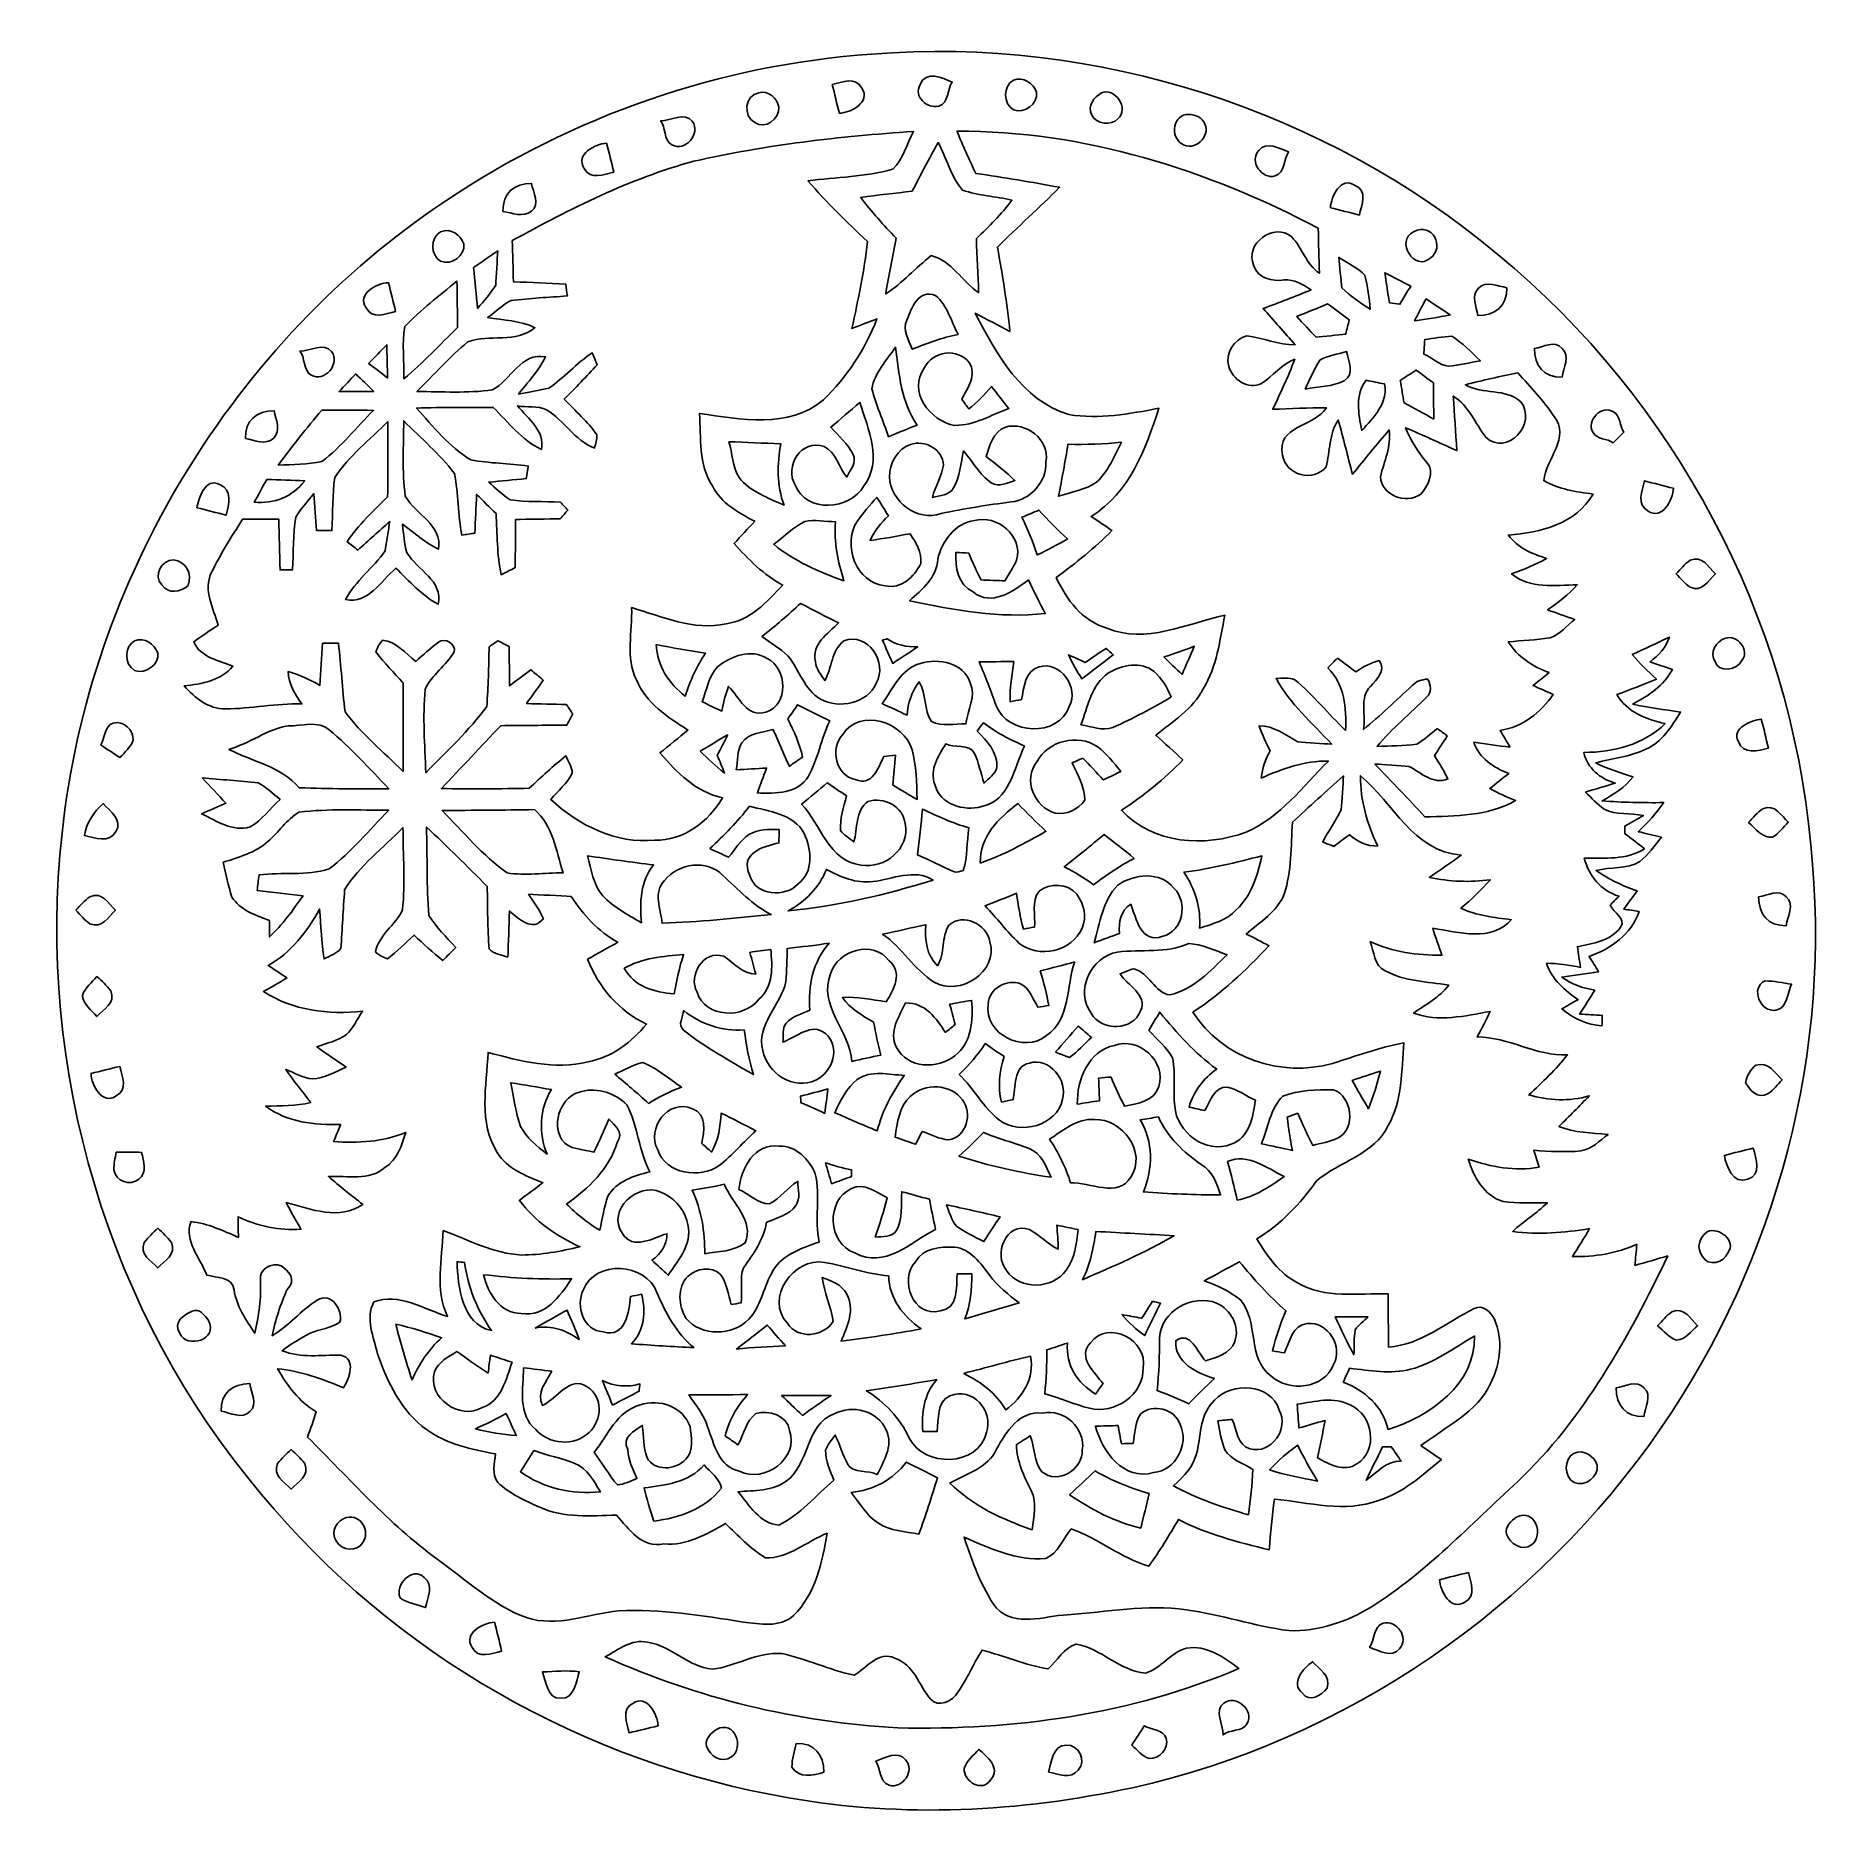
# Model space of a CAD drawing. Header units: centimetres. Extents: x -10.6 to 10.4, y -10.6 to 10.1.
import ezdxf

# ---------------------------------------------------------------- set-up
doc = ezdxf.new("R2010")
doc.units = ezdxf.units.CM
doc.header["$MEASUREMENT"] = 0
doc.layers.add('Camada 1', color=7, linetype='Continuous')

msp = doc.modelspace()

# ---------------------------------------------------------------- linework, layer by layer
at = {"layer": 'Camada 1', "color": 156}
for points, knots in [([(-0.83079, 9.894), (1.78188, 10.10567), (4.46017, 9.24595), (6.46395, 7.55791), (6.46395, 7.55791), (8.51958, 5.86881), (9.86755, 3.34222), (10.10355, 0.68968), (10.10355, 0.68968), (10.3639, -1.68698), (9.71373, -4.13773), (8.35872, -6.10164), (8.35872, -6.10164), (6.9215, -8.19291), (4.69018, -9.7349), (2.20768, -10.28453), (2.20768, -10.28453), (0.89711, -10.56957), (-0.47061, -10.63801), (-1.79458, -10.40095), (-1.79458, -10.40095), (-4.17089, -9.99843), (-6.39269, -8.73019), (-7.92868, -6.87035), (-7.92868, -6.87035), (-9.71938, -4.76744), (-10.55582, -1.91276), (-10.25172, 0.82656), (-10.25172, 0.82656), (-9.9381, 3.77754), (-8.25535, 6.54191), (-5.78626, 8.1855), (-5.78626, 8.1855), (-4.31976, 9.17293), (-2.59468, 9.76983), (-0.83079, 9.894), (-0.83079, 9.894), (-0.83079, 9.894), (-0.83079, 9.894), (-0.83079, 9.894)], [0, 0, 0, 0, 0.09090909, 0.09090909, 0.09090909, 0.09090909, 0.18181818, 0.18181818, 0.18181818, 0.18181818, 0.27272727, 0.27272727, 0.27272727, 0.27272727, 0.36363636, 0.36363636, 0.36363636, 0.36363636, 0.45454545, 0.45454545, 0.45454545, 0.45454545, 0.54545455, 0.54545455, 0.54545455, 0.54545455, 0.63636364, 0.63636364, 0.63636364, 0.63636364, 0.72727273, 0.72727273, 0.72727273, 0.72727273, 0.81818182, 0.81818182, 0.81818182, 0.81818182, 1, 1, 1, 1]), ([(-1.28552, 9.54123), (-1.25942, 9.4294), (-1.23261, 9.31686), (-1.20262, 9.20573), (-1.20262, 9.20573), (-1.06997, 9.21173), (-0.83256, 9.33485), (-0.94227, 9.4996), (-0.94227, 9.4996), (-1.01353, 9.63683), (-1.17122, 9.56839), (-1.28552, 9.54123), (-1.28552, 9.54123), (-1.28552, 9.54123), (-1.28552, 9.54123), (-1.28552, 9.54123)], [0, 0, 0, 0, 0.2, 0.2, 0.2, 0.2, 0.4, 0.4, 0.4, 0.4, 0.6, 0.6, 0.6, 0.6, 1, 1, 1, 1]), ([(-0.26282, 9.53876), (-0.34713, 9.40153), (-0.17886, 9.25618), (-0.04586, 9.28687), (-0.04586, 9.28687), (0.0695, 9.32462), (0.05292, 9.49078), (0.11042, 9.56768), (0.11042, 9.56768), (-0.00353, 9.62025), (-0.20108, 9.70774), (-0.26282, 9.53876), (-0.26282, 9.53876), (-0.26282, 9.53876), (-0.26282, 9.53876), (-0.26282, 9.53876)], [0, 0, 0, 0, 0.2, 0.2, 0.2, 0.2, 0.4, 0.4, 0.4, 0.4, 0.6, 0.6, 0.6, 0.6, 1, 1, 1, 1]), ([(0.82268, 9.59026), (0.70026, 9.52218), (0.70026, 9.31757), (0.82268, 9.24736), (0.82268, 9.24736), (0.94897, 9.1948), (1.11513, 9.31651), (1.0922, 9.45021), (1.0922, 9.45021), (1.05481, 9.55216), (0.94015, 9.64036), (0.82268, 9.59026), (0.82268, 9.59026), (0.82268, 9.59026), (0.82268, 9.59026), (0.82268, 9.59026)], [0, 0, 0, 0, 0.2, 0.2, 0.2, 0.2, 0.4, 0.4, 0.4, 0.4, 0.6, 0.6, 0.6, 0.6, 1, 1, 1, 1]), ([(-2.14101, 9.44527), (-2.30434, 9.4107), (-2.32904, 9.17681), (-2.18934, 9.09743), (-2.18934, 9.09743), (-2.06904, 9.01206), (-1.8983, 9.13871), (-1.90817, 9.27488), (-1.90817, 9.27488), (-1.92299, 9.38001), (-2.03341, 9.47561), (-2.14101, 9.44527), (-2.14101, 9.44527), (-2.14101, 9.44527), (-2.14101, 9.44527), (-2.14101, 9.44527)], [0, 0, 0, 0, 0.2, 0.2, 0.2, 0.2, 0.4, 0.4, 0.4, 0.4, 0.6, 0.6, 0.6, 0.6, 1, 1, 1, 1]), ([(1.84714, 9.44315), (1.76177, 9.39165), (1.68275, 9.29675), (1.7339, 9.18351), (1.7339, 9.18351), (1.79035, 9.08156), (1.95933, 9.05369), (2.04047, 9.14294), (2.04047, 9.14294), (2.17664, 9.25583), (2.00272, 9.51547), (1.84714, 9.44315), (1.84714, 9.44315), (1.84714, 9.44315), (1.84714, 9.44315), (1.84714, 9.44315)], [0, 0, 0, 0, 0.2, 0.2, 0.2, 0.2, 0.4, 0.4, 0.4, 0.4, 0.6, 0.6, 0.6, 0.6, 1, 1, 1, 1]), ([(-3.28542, 9.11895), (-3.22262, 9.05051), (-3.25155, 8.88965), (-3.15242, 8.8399), (-3.15242, 8.8399), (-3.00355, 8.74642), (-2.80776, 8.97255), (-2.91571, 9.1119), (-2.91571, 9.1119), (-3.00249, 9.22902), (-3.16477, 9.11613), (-3.28542, 9.11895), (-3.28542, 9.11895), (-3.28542, 9.11895), (-3.28542, 9.11895), (-3.28542, 9.11895)], [0, 0, 0, 0, 0.2, 0.2, 0.2, 0.2, 0.4, 0.4, 0.4, 0.4, 0.6, 0.6, 0.6, 0.6, 1, 1, 1, 1]), ([(0.1651, 8.99795), (0.23354, 8.83179), (0.30727, 8.6681), (0.38453, 8.50547), (0.38453, 8.50547), (0.71049, 8.45785), (1.03576, 8.40387), (1.35996, 8.3439), (1.35996, 8.3439), (1.12395, 8.10613), (0.87312, 7.88388), (0.63641, 7.64716), (0.63641, 7.64716), (0.69674, 7.3219), (0.74754, 6.99488), (0.78281, 6.66609), (0.78281, 6.66609), (0.64735, 6.73664), (0.51294, 6.80896), (0.37712, 6.87811), (0.37712, 6.87811), (0.62653, 6.4015), (0.91863, 5.8681), (1.46791, 5.69842), (1.46791, 5.69842), (1.8161, 5.64339), (2.17276, 5.70477), (2.51601, 5.7725), (2.51601, 5.7725), (2.35973, 5.2966), (2.1777, 4.78896), (1.72649, 4.51273), (1.72649, 4.51273), (1.80799, 4.45946), (1.88912, 4.40514), (1.96885, 4.34904), (1.96885, 4.34904), (1.7713, 4.14655), (1.54764, 3.97157), (1.32221, 3.80118), (1.32221, 3.80118), (1.44251, 3.54365), (1.62101, 3.296), (1.90923, 3.21416), (1.90923, 3.21416), (2.36502, 3.02189), (2.83704, 3.26566), (3.28507, 3.36338), (3.28507, 3.36338), (3.22157, 3.07305), (3.1944, 2.76331), (3.03177, 2.50649), (3.03177, 2.50649), (2.91183, 2.27083), (2.67794, 2.1269), (2.47932, 1.96568), (2.47932, 1.96568), (2.58657, 1.8729), (2.68958, 1.77624), (2.79471, 1.68028), (2.79471, 1.68028), (2.58057, 1.45662), (2.34068, 1.26083), (2.08068, 1.09326), (2.08068, 1.09326), (2.44687, 0.69815), (3.05188, 0.65828), (3.53272, 0.83926), (3.53272, 0.83926), (3.9303, 1.00753), (4.19065, 1.37125), (4.4898, 1.66511), (4.4898, 1.66511), (4.21146, 1.66899), (3.9564, 1.57762), (3.70734, 1.4665), (3.70734, 1.4665), (3.71969, 1.57868), (3.75356, 1.68734), (3.81212, 1.78435), (3.81212, 1.78435), (3.76273, 1.87925), (3.71898, 1.97697), (3.68265, 2.07716), (3.68265, 2.07716), (3.85551, 2.07751), (3.98956, 1.96532), (4.13526, 1.88948), (4.13526, 1.88948), (4.23333, 1.88242), (4.42983, 1.86831), (4.5279, 1.86126), (4.5279, 1.86126), (4.30248, 2.1082), (4.04142, 2.33186), (3.87985, 2.62855), (3.87985, 2.62855), (3.95076, 2.62431), (4.03119, 2.64583), (4.09681, 2.61197), (4.09681, 2.61197), (4.31306, 2.43452), (4.48804, 2.21403), (4.69018, 2.02142), (4.69018, 2.02142), (4.69759, 2.28529), (4.6796, 2.55305), (4.48451, 2.75026), (4.48451, 2.75026), (4.52049, 2.78765), (4.55683, 2.82504), (4.59352, 2.86173), (4.59352, 2.86173), (4.66584, 2.81058), (4.73745, 2.75802), (4.80907, 2.70475), (4.80907, 2.70475), (4.89373, 2.75978), (4.98193, 2.81305), (5.08212, 2.83457), (5.08212, 2.83457), (5.16079, 2.71745), (5.05389, 2.61585), (4.97946, 2.534), (4.97946, 2.534), (4.84575, 2.40524), (4.93077, 2.19428), (4.89691, 2.03341), (4.89691, 2.03341), (5.09623, 2.19216), (5.27473, 2.37419), (5.46488, 2.54317), (5.46488, 2.54317), (5.50827, 2.59891), (5.57847, 2.61197), (5.64374, 2.62043), (5.64374, 2.62043), (5.68113, 2.55482), (5.69948, 2.46521), (5.63315, 2.41053), (5.63315, 2.41053), (5.4416, 2.21862), (5.23134, 2.0447), (5.05636, 1.83621), (5.05636, 1.83621), (5.21017, 1.83903), (5.36363, 1.84467), (5.51744, 1.86196), (5.51744, 1.86196), (5.60529, 1.9117), (5.67831, 1.98332), (5.75874, 2.04399), (5.75874, 2.04399), (5.79649, 2.01577), (5.83424, 1.98755), (5.87234, 1.95897), (5.87234, 1.95897), (5.82507, 1.88101), (5.77427, 1.80481), (5.72311, 1.72932), (5.72311, 1.72932), (5.7792, 1.64147), (5.83212, 1.55116), (5.88045, 1.45838), (5.88045, 1.45838), (5.70583, 1.38571), (5.5693, 1.53141), (5.42537, 1.60337), (5.42537, 1.60337), (5.32694, 1.61008), (5.13009, 1.62384), (5.03167, 1.63054), (5.03167, 1.63054), (5.22358, 1.42452), (5.42396, 1.2259), (5.61093, 1.01459), (5.61093, 1.01459), (5.96829, 1.02411), (6.34682, 1.02552), (6.66785, 1.20438), (6.66785, 1.20438), (6.56519, 1.24636), (6.465, 1.29293), (6.36729, 1.34479), (6.36729, 1.34479), (6.44031, 1.40406), (6.5151, 1.46191), (6.58848, 1.52118), (6.58848, 1.52118), (6.41174, 1.59209), (6.24275, 1.6958), (6.18278, 1.8863), (6.18278, 1.8863), (6.32213, 1.86196), (6.46112, 1.84185), (6.60259, 1.82809), (6.60259, 1.82809), (6.56484, 1.89301), (6.52674, 1.95756), (6.4897, 2.02247), (6.4897, 2.02247), (6.7564, 2.06269), (6.95784, 2.22779), (7.10494, 2.44157), (7.10494, 2.44157), (7.02627, 2.47544), (6.94831, 2.50966), (6.87105, 2.54494), (6.87105, 2.54494), (6.93314, 2.59539), (6.99594, 2.64548), (7.05908, 2.69557), (7.05908, 2.69557), (6.86682, 2.76366), (6.6929, 2.87867), (6.58319, 3.05364), (6.58319, 3.05364), (6.7444, 3.0674), (6.90633, 3.07375), (7.06684, 3.09986), (7.06684, 3.09986), (7.18467, 3.13619), (7.26299, 3.24097), (7.35718, 3.31435), (7.35718, 3.31435), (7.24888, 3.35139), (7.14622, 3.38596), (7.04074, 3.42582), (7.04074, 3.42582), (7.16456, 3.51226), (7.28592, 3.60362), (7.38681, 3.71687), (7.38681, 3.71687), (7.12682, 3.71369), (6.83613, 3.66677), (6.62199, 3.84492), (6.62199, 3.84492), (6.76204, 3.89431), (6.90033, 3.9497), (7.0291, 4.02414), (7.0291, 4.02414), (6.86117, 4.07741), (6.68937, 4.14549), (6.58565, 4.29648), (6.58565, 4.29648), (6.9603, 4.32188), (7.36776, 4.42524), (7.57061, 4.77344), (7.57061, 4.77344), (7.3727, 4.80095), (7.17021, 4.82635), (6.99558, 4.93042), (6.99558, 4.93042), (7.02275, 5.17772), (7.3092, 5.43877), (7.11905, 5.67443), (7.11905, 5.67443), (6.99664, 5.85858), (6.84107, 6.01733), (6.69572, 6.18278), (6.69572, 6.18278), (6.4904, 6.14292), (6.28615, 6.09847), (6.08365, 6.04626), (6.08365, 6.04626), (6.28156, 5.92631), (6.55779, 6.01098), (6.72818, 5.84623), (6.72818, 5.84623), (6.92679, 5.59929), (6.56696, 5.20065), (6.32072, 5.43525), (6.32072, 5.43525), (6.1976, 5.59788), (6.12493, 5.80072), (5.94325, 5.91291), (5.94325, 5.91291), (5.95806, 5.70195), (5.97041, 5.49099), (5.98487, 5.28002), (5.98487, 5.28002), (5.7852, 5.36681), (5.58835, 5.45994), (5.38833, 5.54531), (5.38833, 5.54531), (5.44724, 5.39679), (5.53297, 5.2638), (5.63527, 5.14209), (5.63527, 5.14209), (5.73581, 5.02638), (5.6448, 4.87045), (5.56507, 4.77132), (5.56507, 4.77132), (5.39362, 4.65137), (5.10646, 4.75615), (5.09446, 4.97558), (5.09446, 4.97558), (5.13785, 5.15479), (5.22534, 5.32906), (5.19536, 5.51921), (5.19536, 5.51921), (5.04825, 5.35129), (4.91102, 5.17525), (4.76955, 5.00309), (4.76955, 5.00309), (4.71382, 5.21335), (4.66337, 5.42537), (4.60304, 5.63421), (4.60304, 5.63421), (4.49615, 5.47158), (4.5085, 5.27262), (4.4637, 5.09164), (4.4637, 5.09164), (4.31871, 4.90467), (3.99239, 4.99357), (3.95534, 5.22534), (3.95534, 5.22534), (3.88161, 5.5753), (4.32294, 5.5499), (4.46546, 5.77815), (4.46546, 5.77815), (4.25732, 5.77568), (4.04989, 5.76933), (3.84246, 5.7598), (3.84246, 5.7598), (3.93065, 5.95242), (4.02343, 6.14327), (4.09787, 6.34189), (4.09787, 6.34189), (3.94335, 6.28438), (3.84316, 6.15033), (3.71157, 6.06037), (3.71157, 6.06037), (3.55459, 5.98452), (3.37397, 6.10482), (3.32987, 6.25792), (3.32987, 6.25792), (3.28366, 6.41103), (3.39161, 6.57613), (3.53942, 6.61388), (3.53942, 6.61388), (3.72992, 6.59377), (3.90666, 6.50769), (4.10104, 6.51051), (4.10104, 6.51051), (3.97827, 6.65304), (3.85163, 6.79203), (3.72816, 6.93385), (3.72816, 6.93385), (3.91619, 7.00193), (4.10386, 7.07143), (4.28731, 7.1508), (4.28731, 7.1508), (4.19276, 7.21113), (4.09152, 7.27534), (3.97404, 7.26616), (3.97404, 7.26616), (3.83646, 7.24288), (3.66571, 7.28415), (3.62021, 7.43162), (3.62021, 7.43162), (3.50555, 7.68703), (3.85833, 7.94138), (4.06259, 7.7664), (4.06259, 7.7664), (4.18536, 7.63764), (4.23157, 7.44925), (4.38397, 7.34377), (4.38397, 7.34377), (4.37938, 7.5184), (4.3748, 7.69302), (4.37162, 7.8673), (4.37162, 7.8673), (3.07975, 8.54922), (1.63512, 9.00289), (0.1651, 8.99795), (0.1651, 8.99795), (0.1651, 8.99795), (0.1651, 8.99795), (0.1651, 8.99795)], [0, 0, 0, 0, 0.01041667, 0.01041667, 0.01041667, 0.01041667, 0.02083333, 0.02083333, 0.02083333, 0.02083333, 0.03125, 0.03125, 0.03125, 0.03125, 0.04166667, 0.04166667, 0.04166667, 0.04166667, 0.05208333, 0.05208333, 0.05208333, 0.05208333, 0.0625, 0.0625, 0.0625, 0.0625, 0.07291667, 0.07291667, 0.07291667, 0.07291667, 0.08333333, 0.08333333, 0.08333333, 0.08333333, 0.09375, 0.09375, 0.09375, 0.09375, 0.10416667, 0.10416667, 0.10416667, 0.10416667, 0.11458333, 0.11458333, 0.11458333, 0.11458333, 0.125, 0.125, 0.125, 0.125, 0.13541667, 0.13541667, 0.13541667, 0.13541667, 0.14583333, 0.14583333, 0.14583333, 0.14583333, 0.15625, 0.15625, 0.15625, 0.15625, 0.16666667, 0.16666667, 0.16666667, 0.16666667, 0.17708333, 0.17708333, 0.17708333, 0.17708333, 0.1875, 0.1875, 0.1875, 0.1875, 0.19791667, 0.19791667, 0.19791667, 0.19791667, 0.20833333, 0.20833333, 0.20833333, 0.20833333, 0.21875, 0.21875, 0.21875, 0.21875, 0.22916667, 0.22916667, 0.22916667, 0.22916667, 0.23958333, 0.23958333, 0.23958333, 0.23958333, 0.25, 0.25, 0.25, 0.25, 0.26041667, 0.26041667, 0.26041667, 0.26041667, 0.27083333, 0.27083333, 0.27083333, 0.27083333, 0.28125, 0.28125, 0.28125, 0.28125, 0.29166667, 0.29166667, 0.29166667, 0.29166667, 0.30208333, 0.30208333, 0.30208333, 0.30208333, 0.3125, 0.3125, 0.3125, 0.3125, 0.32291667, 0.32291667, 0.32291667, 0.32291667, 0.33333333, 0.33333333, 0.33333333, 0.33333333, 0.34375, 0.34375, 0.34375, 0.34375, 0.35416667, 0.35416667, 0.35416667, 0.35416667, 0.36458333, 0.36458333, 0.36458333, 0.36458333, 0.375, 0.375, 0.375, 0.375, 0.38541667, 0.38541667, 0.38541667, 0.38541667, 0.39583333, 0.39583333, 0.39583333, 0.39583333, 0.40625, 0.40625, 0.40625, 0.40625, 0.41666667, 0.41666667, 0.41666667, 0.41666667, 0.42708333, 0.42708333, 0.42708333, 0.42708333, 0.4375, 0.4375, 0.4375, 0.4375, 0.44791667, 0.44791667, 0.44791667, 0.44791667, 0.45833333, 0.45833333, 0.45833333, 0.45833333, 0.46875, 0.46875, 0.46875, 0.46875, 0.47916667, 0.47916667, 0.47916667, 0.47916667, 0.48958333, 0.48958333, 0.48958333, 0.48958333, 0.5, 0.5, 0.5, 0.5, 0.51041667, 0.51041667, 0.51041667, 0.51041667, 0.52083333, 0.52083333, 0.52083333, 0.52083333, 0.53125, 0.53125, 0.53125, 0.53125, 0.54166667, 0.54166667, 0.54166667, 0.54166667, 0.55208333, 0.55208333, 0.55208333, 0.55208333, 0.5625, 0.5625, 0.5625, 0.5625, 0.57291667, 0.57291667, 0.57291667, 0.57291667, 0.58333333, 0.58333333, 0.58333333, 0.58333333, 0.59375, 0.59375, 0.59375, 0.59375, 0.60416667, 0.60416667, 0.60416667, 0.60416667, 0.61458333, 0.61458333, 0.61458333, 0.61458333, 0.625, 0.625, 0.625, 0.625, 0.63541667, 0.63541667, 0.63541667, 0.63541667, 0.64583333, 0.64583333, 0.64583333, 0.64583333, 0.65625, 0.65625, 0.65625, 0.65625, 0.66666667, 0.66666667, 0.66666667, 0.66666667, 0.67708333, 0.67708333, 0.67708333, 0.67708333, 0.6875, 0.6875, 0.6875, 0.6875, 0.69791667, 0.69791667, 0.69791667, 0.69791667, 0.70833333, 0.70833333, 0.70833333, 0.70833333, 0.71875, 0.71875, 0.71875, 0.71875, 0.72916667, 0.72916667, 0.72916667, 0.72916667, 0.73958333, 0.73958333, 0.73958333, 0.73958333, 0.75, 0.75, 0.75, 0.75, 0.76041667, 0.76041667, 0.76041667, 0.76041667, 0.77083333, 0.77083333, 0.77083333, 0.77083333, 0.78125, 0.78125, 0.78125, 0.78125, 0.79166667, 0.79166667, 0.79166667, 0.79166667, 0.80208333, 0.80208333, 0.80208333, 0.80208333, 0.8125, 0.8125, 0.8125, 0.8125, 0.82291667, 0.82291667, 0.82291667, 0.82291667, 0.83333333, 0.83333333, 0.83333333, 0.83333333, 0.84375, 0.84375, 0.84375, 0.84375, 0.85416667, 0.85416667, 0.85416667, 0.85416667, 0.86458333, 0.86458333, 0.86458333, 0.86458333, 0.875, 0.875, 0.875, 0.875, 0.88541667, 0.88541667, 0.88541667, 0.88541667, 0.89583333, 0.89583333, 0.89583333, 0.89583333, 0.90625, 0.90625, 0.90625, 0.90625, 0.91666667, 0.91666667, 0.91666667, 0.91666667, 0.92708333, 0.92708333, 0.92708333, 0.92708333, 0.9375, 0.9375, 0.9375, 0.9375, 0.94791667, 0.94791667, 0.94791667, 0.94791667, 0.95833333, 0.95833333, 0.95833333, 0.95833333, 0.96875, 0.96875, 0.96875, 0.96875, 0.97916667, 0.97916667, 0.97916667, 0.97916667, 1, 1, 1, 1]), ([(2.86456, 9.19057), (2.68323, 9.20185), (2.64054, 8.92775), (2.78483, 8.85049), (2.78483, 8.85049), (2.921, 8.75206), (3.1242, 8.93304), (3.05047, 9.08015), (3.05047, 9.08015), (3.02366, 9.1567), (2.94076, 9.19339), (2.86456, 9.19057), (2.86456, 9.19057), (2.86456, 9.19057), (2.86456, 9.19057), (2.86456, 9.19057)], [0, 0, 0, 0, 0.2, 0.2, 0.2, 0.2, 0.4, 0.4, 0.4, 0.4, 0.6, 0.6, 0.6, 0.6, 1, 1, 1, 1]), ([(-2.89666, 8.64729), (-3.64243, 8.44479), (-4.33705, 8.09484), (-5.01085, 7.72301), (-5.01085, 7.72301), (-5.00697, 7.56355), (-5.00204, 7.4041), (-4.99674, 7.24464), (-4.99674, 7.24464), (-4.79425, 7.23512), (-4.59175, 7.227), (-4.38926, 7.21748), (-4.38926, 7.21748), (-4.38256, 7.17127), (-4.37586, 7.12505), (-4.3688, 7.07884), (-4.3688, 7.07884), (-4.58717, 7.0612), (-4.80695, 7.05485), (-5.02391, 7.02486), (-5.02391, 7.02486), (-5.12551, 6.97583), (-5.207, 6.89363), (-5.29802, 6.82837), (-5.29802, 6.82837), (-5.11351, 6.79626), (-4.91772, 6.79485), (-4.74733, 6.70877), (-4.74733, 6.70877), (-4.96605, 6.52462), (-5.27932, 6.63857), (-5.52662, 6.54509), (-5.52662, 6.54509), (-5.7411, 6.37152), (-5.92279, 6.1602), (-6.12069, 5.96794), (-6.12069, 5.96794), (-5.82789, 5.96441), (-5.53297, 5.94713), (-5.24122, 5.98452), (-5.24122, 5.98452), (-5.02779, 6.10376), (-4.90573, 6.42479), (-4.62386, 6.36975), (-4.62386, 6.36975), (-4.70605, 6.20995), (-4.82741, 6.07589), (-4.93818, 5.93619), (-4.93818, 5.93619), (-4.84999, 5.95348), (-4.67325, 5.98805), (-4.58505, 6.00534), (-4.58505, 6.00534), (-4.40796, 6.13022), (-4.26226, 6.29638), (-4.08023, 6.41597), (-4.08023, 6.41597), (-4.06082, 6.37011), (-4.04142, 6.32389), (-4.02167, 6.27768), (-4.02167, 6.27768), (-4.14761, 6.14257), (-4.27567, 6.00886), (-4.40619, 5.87798), (-4.40619, 5.87798), (-4.27637, 5.74252), (-4.13526, 5.61587), (-4.02519, 5.46312), (-4.02519, 5.46312), (-4.02484, 5.4102), (-4.03966, 5.35905), (-4.05447, 5.3086), (-4.05447, 5.3086), (-4.28307, 5.39679), (-4.40831, 5.62998), (-4.61222, 5.75522), (-4.61222, 5.75522), (-4.71558, 5.80425), (-4.84187, 5.77709), (-4.94877, 5.80108), (-4.94877, 5.80108), (-4.82917, 5.64691), (-4.62633, 5.5125), (-4.67254, 5.29202), (-4.67254, 5.29202), (-4.89973, 5.40279), (-5.05777, 5.6074), (-5.23275, 5.78203), (-5.23275, 5.78203), (-5.5305, 5.78379), (-5.82789, 5.78132), (-6.12528, 5.77462), (-6.12528, 5.77462), (-5.93337, 5.5566), (-5.74252, 5.32553), (-5.49522, 5.17031), (-5.49522, 5.17031), (-5.27403, 5.13186), (-5.0479, 5.12833), (-4.82494, 5.0987), (-4.82494, 5.0987), (-4.8327, 5.05037), (-4.84011, 5.00168), (-4.84787, 4.953), (-4.84787, 4.953), (-4.99322, 4.93924), (-5.13856, 4.92548), (-5.2839, 4.91172), (-5.2839, 4.91172), (-5.20488, 4.8394), (-5.12515, 4.76709), (-5.0359, 4.70711), (-5.0359, 4.70711), (-4.84329, 4.67501), (-4.64502, 4.69124), (-4.45029, 4.67924), (-4.45029, 4.67924), (-4.42136, 4.64855), (-4.39279, 4.61786), (-4.36351, 4.58717), (-4.36351, 4.58717), (-4.39314, 4.5533), (-4.42242, 4.51944), (-4.45205, 4.48557), (-4.45205, 4.48557), (-4.58188, 4.48345), (-4.84187, 4.47957), (-4.97205, 4.47745), (-4.97205, 4.47745), (-4.97346, 4.29119), (-4.97522, 4.10422), (-4.97664, 3.9176), (-4.97664, 3.9176), (-5.03061, 3.88973), (-5.08494, 3.86221), (-5.13891, 3.83469), (-5.13891, 3.83469), (-5.19112, 4.06753), (-5.18548, 4.30883), (-5.2003, 4.54554), (-5.2003, 4.54554), (-5.27544, 4.62033), (-5.35058, 4.69477), (-5.42572, 4.7692), (-5.42572, 4.7692), (-5.43278, 4.61927), (-5.44019, 4.46934), (-5.44654, 4.31906), (-5.44654, 4.31906), (-5.49663, 4.31094), (-5.54672, 4.30283), (-5.59682, 4.29472), (-5.59682, 4.29472), (-5.64727, 4.53143), (-5.63562, 4.77767), (-5.68501, 5.01332), (-5.68501, 5.01332), (-5.85294, 5.24122), (-6.07871, 5.42149), (-6.27345, 5.6268), (-6.27345, 5.6268), (-6.27733, 5.334), (-6.29426, 5.03908), (-6.25687, 4.74733), (-6.25687, 4.74733), (-6.13763, 4.5339), (-5.8173, 4.41219), (-5.87093, 4.13032), (-5.87093, 4.13032), (-6.02297, 4.20864), (-6.15209, 4.32117), (-6.28897, 4.42172), (-6.28897, 4.42172), (-6.27274, 4.3113), (-6.27415, 4.19629), (-6.23711, 4.08975), (-6.23711, 4.08975), (-6.11999, 3.88691), (-5.80919, 3.76343), (-5.87481, 3.49003), (-5.87481, 3.49003), (-6.06495, 3.59551), (-6.21171, 3.75991), (-6.36552, 3.90984), (-6.36552, 3.90984), (-6.54226, 3.7652), (-6.68584, 3.48756), (-6.95043, 3.54542), (-6.95043, 3.54542), (-6.83754, 3.76555), (-6.6294, 3.91195), (-6.4904, 4.11233), (-6.4904, 4.11233), (-6.477, 4.1977), (-6.45054, 4.36809), (-6.43714, 4.45311), (-6.43714, 4.45311), (-6.56308, 4.34481), (-6.6862, 4.23298), (-6.80861, 4.12115), (-6.80861, 4.12115), (-6.85024, 4.15361), (-6.89151, 4.18571), (-6.93314, 4.21781), (-6.93314, 4.21781), (-6.80332, 4.41431), (-6.62834, 4.57517), (-6.46183, 4.73957), (-6.46183, 4.73957), (-6.4583, 5.03237), (-6.45724, 5.32483), (-6.45795, 5.61728), (-6.45795, 5.61728), (-6.66962, 5.40667), (-6.91021, 5.21758), (-7.07637, 4.96676), (-7.07637, 4.96676), (-7.10812, 4.76285), (-7.09648, 4.55401), (-7.11024, 4.34799), (-7.11024, 4.34799), (-7.1695, 4.34763), (-7.22877, 4.34763), (-7.28804, 4.34799), (-7.28804, 4.34799), (-7.29897, 4.49121), (-7.30991, 4.63479), (-7.32084, 4.77802), (-7.32084, 4.77802), (-7.39493, 4.69018), (-7.47007, 4.60304), (-7.53216, 4.50568), (-7.53216, 4.50568), (-7.56744, 4.30354), (-7.55403, 4.09504), (-7.56955, 3.89043), (-7.56955, 3.89043), (-7.61753, 3.89043), (-7.66586, 3.89043), (-7.71384, 3.89079), (-7.71384, 3.89079), (-7.72054, 4.08728), (-7.72513, 4.28378), (-7.72971, 4.48028), (-7.72971, 4.48028), (-7.87012, 4.48063), (-8.01017, 4.48063), (-8.15022, 4.48028), (-8.15022, 4.48028), (-8.27934, 4.27708), (-8.40705, 4.07211), (-8.51464, 3.85621), (-8.51464, 3.85621), (-8.61025, 3.65584), (-8.4903, 3.44205), (-8.4335, 3.24732), (-8.4335, 3.24732), (-8.52875, 3.18206), (-8.62824, 3.12279), (-8.71961, 3.05223), (-8.71961, 3.05223), (-8.64059, 2.87479), (-8.42363, 2.83386), (-8.26382, 2.76931), (-8.26382, 2.76931), (-8.40352, 2.60315), (-8.62471, 2.56081), (-8.83003, 2.54176), (-8.83003, 2.54176), (-8.70691, 2.39959), (-8.55063, 2.27259), (-8.35025, 2.27224), (-8.35025, 2.27224), (-8.05286, 2.27401), (-7.75864, 2.33892), (-7.46019, 2.3301), (-7.46019, 2.3301), (-7.54168, 2.44334), (-7.61506, 2.56434), (-7.62035, 2.70722), (-7.62035, 2.70722), (-7.49124, 2.66876), (-7.36706, 2.61338), (-7.25064, 2.54564), (-7.25064, 2.54564), (-7.24112, 2.70969), (-7.23335, 2.87337), (-7.21995, 3.03706), (-7.21995, 3.03706), (-7.15857, 3.03671), (-7.09718, 3.03636), (-7.03545, 3.03636), (-7.03545, 3.03636), (-7.00264, 2.77177), (-6.99064, 2.50507), (-6.95748, 2.24014), (-6.95748, 2.24014), (-6.76734, 1.97908), (-6.50981, 1.77377), (-6.28227, 1.54552), (-6.28227, 1.54552), (-6.27874, 1.88807), (-6.2798, 2.23097), (-6.2798, 2.57316), (-6.2798, 2.57316), (-6.3881, 2.6924), (-6.50205, 2.80705), (-6.59906, 2.93546), (-6.59906, 2.93546), (-6.58424, 2.98732), (-6.55461, 3.03318), (-6.52039, 3.0734), (-6.52039, 3.0734), (-6.35952, 3.05611), (-6.2544, 2.91747), (-6.13445, 2.82504), (-6.13445, 2.82504), (-6.04837, 2.90124), (-5.963, 2.97886), (-5.87128, 3.04835), (-5.87128, 3.04835), (-5.79755, 3.10868), (-5.66208, 3.02789), (-5.68713, 2.93511), (-5.68713, 2.93511), (-5.78132, 2.77777), (-5.94677, 2.66841), (-6.02544, 2.50225), (-6.02544, 2.50225), (-6.05543, 2.17911), (-6.02721, 1.85279), (-6.01909, 1.52894), (-6.01909, 1.52894), (-5.77215, 1.77624), (-5.51533, 2.01965), (-5.30789, 2.30152), (-5.30789, 2.30152), (-5.29131, 2.53224), (-5.28249, 2.76331), (-5.28144, 2.99473), (-5.28144, 2.99473), (-5.24686, 3.01837), (-5.21229, 3.042), (-5.17737, 3.06564), (-5.17737, 3.06564), (-5.13397, 3.04271), (-5.09023, 3.01978), (-5.04613, 2.99685), (-5.04613, 2.99685), (-5.04578, 2.84551), (-5.04472, 2.69452), (-5.04366, 2.54282), (-5.04366, 2.54282), (-4.96147, 2.60526), (-4.87856, 2.667), (-4.79495, 2.72803), (-4.79495, 2.72803), (-4.74698, 2.68746), (-4.69865, 2.64689), (-4.65032, 2.60667), (-4.65032, 2.60667), (-4.71382, 2.51531), (-4.7812, 2.42641), (-4.84505, 2.33468), (-4.84505, 2.33468), (-4.68983, 2.3301), (-4.5346, 2.32727), (-4.37938, 2.32269), (-4.37938, 2.32269), (-4.35539, 2.28635), (-4.33176, 2.25002), (-4.30777, 2.21368), (-4.30777, 2.21368), (-4.33035, 2.17029), (-4.35328, 2.1269), (-4.37586, 2.08351), (-4.37586, 2.08351), (-4.63232, 2.08139), (-4.88879, 2.07998), (-5.14526, 2.07716), (-5.14526, 2.07716), (-5.37669, 1.8348), (-5.60458, 1.58891), (-5.8353, 1.34549), (-5.8353, 1.34549), (-5.49451, 1.33879), (-5.15373, 1.34302), (-4.81259, 1.34832), (-4.81259, 1.34832), (-4.67536, 1.4792), (-4.5346, 1.60655), (-4.3875, 1.72614), (-4.3875, 1.72614), (-4.35681, 1.66123), (-4.31553, 1.59667), (-4.312, 1.52259), (-4.312, 1.52259), (-4.37268, 1.40476), (-4.47922, 1.31939), (-4.56283, 1.21849), (-4.56283, 1.21849), (-4.23898, 0.91722), (-3.80577, 0.70132), (-3.35245, 0.74401), (-3.35245, 0.74401), (-3.01942, 0.73589), (-2.7245, 0.95956), (-2.56364, 1.2379), (-2.56364, 1.2379), (-2.86914, 1.3021), (-3.09633, 1.53141), (-3.29212, 1.7593), (-3.29212, 1.7593), (-3.18382, 1.8482), (-3.07552, 1.93675), (-2.96721, 2.0253), (-2.96721, 2.0253), (-3.2004, 2.17805), (-3.45581, 2.33962), (-3.56411, 2.60985), (-3.56411, 2.60985), (-3.69605, 2.8702), (-3.61068, 3.17394), (-3.62197, 3.45122), (-3.62197, 3.45122), (-3.26249, 3.34857), (-2.90336, 3.17747), (-2.51989, 3.26461), (-2.51989, 3.26461), (-2.2419, 3.29636), (-2.04399, 3.52178), (-1.86302, 3.7144), (-1.86302, 3.7144), (-2.08492, 3.83152), (-2.26236, 4.0132), (-2.42852, 4.1977), (-2.42852, 4.1977), (-2.34915, 4.28449), (-2.26871, 4.37056), (-2.18793, 4.45594), (-2.18793, 4.45594), (-2.37878, 4.55718), (-2.58092, 4.66337), (-2.68005, 4.86904), (-2.68005, 4.86904), (-2.84903, 5.11739), (-2.80987, 5.42854), (-2.83316, 5.71147), (-2.83316, 5.71147), (-2.3562, 5.6448), (-1.79176, 5.52979), (-1.38924, 5.86952), (-1.38924, 5.86952), (-1.11584, 6.13269), (-0.90311, 6.45865), (-0.76553, 6.81214), (-0.76553, 6.81214), (-0.86325, 6.77615), (-0.95956, 6.7377), (-1.05657, 6.69995), (-1.05657, 6.69995), (-0.98601, 7.03509), (-0.91193, 7.37023), (-0.87771, 7.71137), (-0.87771, 7.71137), (-1.11689, 7.9382), (-1.35079, 8.17069), (-1.56916, 8.41728), (-1.56916, 8.41728), (-1.24037, 8.4649), (-0.90029, 8.46384), (-0.57997, 8.55486), (-0.57997, 8.55486), (-0.46143, 8.67445), (-0.41628, 8.84625), (-0.34078, 8.99372), (-0.34078, 8.99372), (-1.19944, 8.93762), (-2.05705, 8.83779), (-2.89666, 8.64729), (-2.89666, 8.64729), (-2.89666, 8.64729), (-2.89666, 8.64729), (-2.89666, 8.64729)], [0, 0, 0, 0, 0.00819672, 0.00819672, 0.00819672, 0.00819672, 0.01639344, 0.01639344, 0.01639344, 0.01639344, 0.02459016, 0.02459016, 0.02459016, 0.02459016, 0.03278689, 0.03278689, 0.03278689, 0.03278689, 0.04098361, 0.04098361, 0.04098361, 0.04098361, 0.04918033, 0.04918033, 0.04918033, 0.04918033, 0.05737705, 0.05737705, 0.05737705, 0.05737705, 0.06557377, 0.06557377, 0.06557377, 0.06557377, 0.07377049, 0.07377049, 0.07377049, 0.07377049, 0.08196721, 0.08196721, 0.08196721, 0.08196721, 0.09016393, 0.09016393, 0.09016393, 0.09016393, 0.09836066, 0.09836066, 0.09836066, 0.09836066, 0.10655738, 0.10655738, 0.10655738, 0.10655738, 0.1147541, 0.1147541, 0.1147541, 0.1147541, 0.12295082, 0.12295082, 0.12295082, 0.12295082, 0.13114754, 0.13114754, 0.13114754, 0.13114754, 0.13934426, 0.13934426, 0.13934426, 0.13934426, 0.14754098, 0.14754098, 0.14754098, 0.14754098, 0.1557377, 0.1557377, 0.1557377, 0.1557377, 0.16393443, 0.16393443, 0.16393443, 0.16393443, 0.17213115, 0.17213115, 0.17213115, 0.17213115, 0.18032787, 0.18032787, 0.18032787, 0.18032787, 0.18852459, 0.18852459, 0.18852459, 0.18852459, 0.19672131, 0.19672131, 0.19672131, 0.19672131, 0.20491803, 0.20491803, 0.20491803, 0.20491803, 0.21311475, 0.21311475, 0.21311475, 0.21311475, 0.22131148, 0.22131148, 0.22131148, 0.22131148, 0.2295082, 0.2295082, 0.2295082, 0.2295082, 0.23770492, 0.23770492, 0.23770492, 0.23770492, 0.24590164, 0.24590164, 0.24590164, 0.24590164, 0.25409836, 0.25409836, 0.25409836, 0.25409836, 0.26229508, 0.26229508, 0.26229508, 0.26229508, 0.2704918, 0.2704918, 0.2704918, 0.2704918, 0.27868852, 0.27868852, 0.27868852, 0.27868852, 0.28688525, 0.28688525, 0.28688525, 0.28688525, 0.29508197, 0.29508197, 0.29508197, 0.29508197, 0.30327869, 0.30327869, 0.30327869, 0.30327869, 0.31147541, 0.31147541, 0.31147541, 0.31147541, 0.31967213, 0.31967213, 0.31967213, 0.31967213, 0.32786885, 0.32786885, 0.32786885, 0.32786885, 0.33606557, 0.33606557, 0.33606557, 0.33606557, 0.3442623, 0.3442623, 0.3442623, 0.3442623, 0.35245902, 0.35245902, 0.35245902, 0.35245902, 0.36065574, 0.36065574, 0.36065574, 0.36065574, 0.36885246, 0.36885246, 0.36885246, 0.36885246, 0.37704918, 0.37704918, 0.37704918, 0.37704918, 0.3852459, 0.3852459, 0.3852459, 0.3852459, 0.39344262, 0.39344262, 0.39344262, 0.39344262, 0.40163934, 0.40163934, 0.40163934, 0.40163934, 0.40983607, 0.40983607, 0.40983607, 0.40983607, 0.41803279, 0.41803279, 0.41803279, 0.41803279, 0.42622951, 0.42622951, 0.42622951, 0.42622951, 0.43442623, 0.43442623, 0.43442623, 0.43442623, 0.44262295, 0.44262295, 0.44262295, 0.44262295, 0.45081967, 0.45081967, 0.45081967, 0.45081967, 0.45901639, 0.45901639, 0.45901639, 0.45901639, 0.46721311, 0.46721311, 0.46721311, 0.46721311, 0.47540984, 0.47540984, 0.47540984, 0.47540984, 0.48360656, 0.48360656, 0.48360656, 0.48360656, 0.49180328, 0.49180328, 0.49180328, 0.49180328, 0.5, 0.5, 0.5, 0.5, 0.50819672, 0.50819672, 0.50819672, 0.50819672, 0.51639344, 0.51639344, 0.51639344, 0.51639344, 0.52459016, 0.52459016, 0.52459016, 0.52459016, 0.53278689, 0.53278689, 0.53278689, 0.53278689, 0.54098361, 0.54098361, 0.54098361, 0.54098361, 0.54918033, 0.54918033, 0.54918033, 0.54918033, 0.55737705, 0.55737705, 0.55737705, 0.55737705, 0.56557377, 0.56557377, 0.56557377, 0.56557377, 0.57377049, 0.57377049, 0.57377049, 0.57377049, 0.58196721, 0.58196721, 0.58196721, 0.58196721, 0.59016393, 0.59016393, 0.59016393, 0.59016393, 0.59836066, 0.59836066, 0.59836066, 0.59836066, 0.60655738, 0.60655738, 0.60655738, 0.60655738, 0.6147541, 0.6147541, 0.6147541, 0.6147541, 0.62295082, 0.62295082, 0.62295082, 0.62295082, 0.63114754, 0.63114754, 0.63114754, 0.63114754, 0.63934426, 0.63934426, 0.63934426, 0.63934426, 0.64754098, 0.64754098, 0.64754098, 0.64754098, 0.6557377, 0.6557377, 0.6557377, 0.6557377, 0.66393443, 0.66393443, 0.66393443, 0.66393443, 0.67213115, 0.67213115, 0.67213115, 0.67213115, 0.68032787, 0.68032787, 0.68032787, 0.68032787, 0.68852459, 0.68852459, 0.68852459, 0.68852459, 0.69672131, 0.69672131, 0.69672131, 0.69672131, 0.70491803, 0.70491803, 0.70491803, 0.70491803, 0.71311475, 0.71311475, 0.71311475, 0.71311475, 0.72131148, 0.72131148, 0.72131148, 0.72131148, 0.7295082, 0.7295082, 0.7295082, 0.7295082, 0.73770492, 0.73770492, 0.73770492, 0.73770492, 0.74590164, 0.74590164, 0.74590164, 0.74590164, 0.75409836, 0.75409836, 0.75409836, 0.75409836, 0.76229508, 0.76229508, 0.76229508, 0.76229508, 0.7704918, 0.7704918, 0.7704918, 0.7704918, 0.77868852, 0.77868852, 0.77868852, 0.77868852, 0.78688525, 0.78688525, 0.78688525, 0.78688525, 0.79508197, 0.79508197, 0.79508197, 0.79508197, 0.80327869, 0.80327869, 0.80327869, 0.80327869, 0.81147541, 0.81147541, 0.81147541, 0.81147541, 0.81967213, 0.81967213, 0.81967213, 0.81967213, 0.82786885, 0.82786885, 0.82786885, 0.82786885, 0.83606557, 0.83606557, 0.83606557, 0.83606557, 0.8442623, 0.8442623, 0.8442623, 0.8442623, 0.85245902, 0.85245902, 0.85245902, 0.85245902, 0.86065574, 0.86065574, 0.86065574, 0.86065574, 0.86885246, 0.86885246, 0.86885246, 0.86885246, 0.87704918, 0.87704918, 0.87704918, 0.87704918, 0.8852459, 0.8852459, 0.8852459, 0.8852459, 0.89344262, 0.89344262, 0.89344262, 0.89344262, 0.90163934, 0.90163934, 0.90163934, 0.90163934, 0.90983607, 0.90983607, 0.90983607, 0.90983607, 0.91803279, 0.91803279, 0.91803279, 0.91803279, 0.92622951, 0.92622951, 0.92622951, 0.92622951, 0.93442623, 0.93442623, 0.93442623, 0.93442623, 0.94262295, 0.94262295, 0.94262295, 0.94262295, 0.95081967, 0.95081967, 0.95081967, 0.95081967, 0.95901639, 0.95901639, 0.95901639, 0.95901639, 0.96721311, 0.96721311, 0.96721311, 0.96721311, 0.97540984, 0.97540984, 0.97540984, 0.97540984, 0.98360656, 0.98360656, 0.98360656, 0.98360656, 1, 1, 1, 1]), ([(-4.17301, 8.56262), (-4.10175, 8.42539), (-3.94441, 8.49383), (-3.82976, 8.52099), (-3.82976, 8.52099), (-3.85692, 8.63353), (-3.88267, 8.74536), (-3.91266, 8.85648), (-3.91266, 8.85648), (-4.04566, 8.85084), (-4.28272, 8.72737), (-4.17301, 8.56262), (-4.17301, 8.56262), (-4.17301, 8.56262), (-4.17301, 8.56262), (-4.17301, 8.56262)], [0, 0, 0, 0, 0.2, 0.2, 0.2, 0.2, 0.4, 0.4, 0.4, 0.4, 0.6, 0.6, 0.6, 0.6, 1, 1, 1, 1]), ([(-0.35525, 8.29769), (-0.55562, 8.27581), (-0.75565, 8.25324), (-0.95497, 8.22572), (-0.95497, 8.22572), (-0.82903, 8.05815), (-0.68686, 7.90399), (-0.54363, 7.75123), (-0.54363, 7.75123), (-0.58561, 7.53533), (-0.62724, 7.31979), (-0.66357, 7.10283), (-0.66357, 7.10283), (-0.46849, 7.22912), (-0.31644, 7.40833), (-0.133, 7.54874), (-0.133, 7.54874), (0.09842, 7.49088), (0.22684, 7.2457), (0.41804, 7.11835), (0.41804, 7.11835), (0.40887, 7.32825), (0.39546, 7.5378), (0.39264, 7.7477), (0.39264, 7.7477), (0.53763, 7.88846), (0.68227, 8.03134), (0.80574, 8.1922), (0.80574, 8.1922), (0.6156, 8.24159), (0.41416, 8.24477), (0.22931, 8.31215), (0.22931, 8.31215), (0.0949, 8.47055), (0.04586, 8.68433), (-0.05397, 8.86389), (-0.05397, 8.86389), (-0.16157, 8.67904), (-0.25576, 8.48677), (-0.35525, 8.29769), (-0.35525, 8.29769), (-0.35525, 8.29769), (-0.35525, 8.29769), (-0.35525, 8.29769)], [0, 0, 0, 0, 0.08333333, 0.08333333, 0.08333333, 0.08333333, 0.16666667, 0.16666667, 0.16666667, 0.16666667, 0.25, 0.25, 0.25, 0.25, 0.33333333, 0.33333333, 0.33333333, 0.33333333, 0.41666667, 0.41666667, 0.41666667, 0.41666667, 0.5, 0.5, 0.5, 0.5, 0.58333333, 0.58333333, 0.58333333, 0.58333333, 0.66666667, 0.66666667, 0.66666667, 0.66666667, 0.75, 0.75, 0.75, 0.75, 0.83333333, 0.83333333, 0.83333333, 0.83333333, 1, 1, 1, 1]), ([(3.67912, 8.77323), (3.56129, 8.64729), (3.71369, 8.43139), (3.86997, 8.47549), (3.86997, 8.47549), (3.98568, 8.51323), (3.9684, 8.67904), (4.02625, 8.7563), (4.02625, 8.7563), (3.92077, 8.79369), (3.76943, 8.88823), (3.67912, 8.77323), (3.67912, 8.77323), (3.67912, 8.77323), (3.67912, 8.77323), (3.67912, 8.77323)], [0, 0, 0, 0, 0.2, 0.2, 0.2, 0.2, 0.4, 0.4, 0.4, 0.4, 0.6, 0.6, 0.6, 0.6, 1, 1, 1, 1]), ([(-5.11916, 8.06415), (-5.01262, 8.04545), (-4.8835, 7.98548), (-4.78825, 8.06803), (-4.78825, 8.06803), (-4.67748, 8.14176), (-4.77379, 8.2864), (-4.78614, 8.38835), (-4.78614, 8.38835), (-4.98863, 8.388), (-5.12515, 8.27793), (-5.11916, 8.06415), (-5.11916, 8.06415), (-5.11916, 8.06415), (-5.11916, 8.06415), (-5.11916, 8.06415)], [0, 0, 0, 0, 0.2, 0.2, 0.2, 0.2, 0.4, 0.4, 0.4, 0.4, 0.6, 0.6, 0.6, 0.6, 1, 1, 1, 1]), ([(4.51203, 8.10683), (4.62562, 8.07861), (4.73534, 8.04968), (4.84964, 8.0197), (4.84964, 8.0197), (4.87292, 8.13611), (4.95441, 8.30686), (4.79954, 8.36436), (4.79954, 8.36436), (4.63409, 8.47972), (4.52049, 8.23524), (4.51203, 8.10683), (4.51203, 8.10683), (4.51203, 8.10683), (4.51203, 8.10683), (4.51203, 8.10683)], [0, 0, 0, 0, 0.2, 0.2, 0.2, 0.2, 0.4, 0.4, 0.4, 0.4, 0.6, 0.6, 0.6, 0.6, 1, 1, 1, 1]), ([(-5.84482, 7.82637), (-5.96724, 7.75829), (-5.96724, 7.55403), (-5.84482, 7.48347), (-5.84482, 7.48347), (-5.71853, 7.43091), (-5.55237, 7.55262), (-5.5753, 7.68632), (-5.5753, 7.68632), (-5.61269, 7.78827), (-5.72699, 7.87647), (-5.84482, 7.82637), (-5.84482, 7.82637), (-5.84482, 7.82637), (-5.84482, 7.82637), (-5.84482, 7.82637)], [0, 0, 0, 0, 0.2, 0.2, 0.2, 0.2, 0.4, 0.4, 0.4, 0.4, 0.6, 0.6, 0.6, 0.6, 1, 1, 1, 1]), ([(5.48111, 7.82532), (5.26133, 7.72583), (5.49592, 7.35295), (5.67408, 7.51946), (5.67408, 7.51946), (5.85329, 7.63729), (5.69983, 7.94702), (5.48111, 7.82532), (5.48111, 7.82532), (5.48111, 7.82532), (5.48111, 7.82532), (5.48111, 7.82532)], [0, 0, 0, 0, 0.25, 0.25, 0.25, 0.25, 0.5, 0.5, 0.5, 0.5, 1, 1, 1, 1]), ([(-5.4617, 7.40869), (-5.44371, 7.25099), (-5.42995, 7.0933), (-5.41443, 6.9349), (-5.41443, 6.9349), (-5.3407, 7.02204), (-5.26521, 7.10847), (-5.20382, 7.20478), (-5.20382, 7.20478), (-5.19783, 7.30462), (-5.18619, 7.50358), (-5.18019, 7.60307), (-5.18019, 7.60307), (-5.27509, 7.53957), (-5.36822, 7.47395), (-5.4617, 7.40869), (-5.4617, 7.40869), (-5.4617, 7.40869), (-5.4617, 7.40869), (-5.4617, 7.40869)], [0, 0, 0, 0, 0.16666667, 0.16666667, 0.16666667, 0.16666667, 0.33333333, 0.33333333, 0.33333333, 0.33333333, 0.5, 0.5, 0.5, 0.5, 0.66666667, 0.66666667, 0.66666667, 0.66666667, 1, 1, 1, 1]), ([(4.60975, 7.52687), (4.61892, 7.43832), (4.63691, 7.26122), (4.64573, 7.17268), (4.64573, 7.17268), (4.74698, 7.07954), (4.85775, 6.99523), (4.97628, 6.92467), (4.97628, 6.92467), (4.96464, 7.05767), (4.94418, 7.18996), (4.91455, 7.32014), (4.91455, 7.32014), (4.83094, 7.4108), (4.71064, 7.45807), (4.60975, 7.52687), (4.60975, 7.52687), (4.60975, 7.52687), (4.60975, 7.52687), (4.60975, 7.52687)], [0, 0, 0, 0, 0.16666667, 0.16666667, 0.16666667, 0.16666667, 0.33333333, 0.33333333, 0.33333333, 0.33333333, 0.5, 0.5, 0.5, 0.5, 0.66666667, 0.66666667, 0.66666667, 0.66666667, 1, 1, 1, 1]), ([(5.14738, 7.34977), (5.16325, 7.23265), (5.18054, 7.11694), (5.2003, 7.00017), (5.2003, 7.00017), (5.24051, 6.99452), (5.28108, 6.98888), (5.322, 6.98288), (5.322, 6.98288), (5.36328, 7.05344), (5.40561, 7.12364), (5.44724, 7.1942), (5.44724, 7.1942), (5.3474, 7.24676), (5.24757, 7.29862), (5.14738, 7.34977), (5.14738, 7.34977), (5.14738, 7.34977), (5.14738, 7.34977), (5.14738, 7.34977)], [0, 0, 0, 0, 0.16666667, 0.16666667, 0.16666667, 0.16666667, 0.33333333, 0.33333333, 0.33333333, 0.33333333, 0.5, 0.5, 0.5, 0.5, 0.66666667, 0.66666667, 0.66666667, 0.66666667, 1, 1, 1, 1]), ([(-6.71301, 6.93984), (-6.64175, 6.80261), (-6.48441, 6.87105), (-6.36975, 6.89822), (-6.36975, 6.89822), (-6.39657, 7.01075), (-6.42267, 7.12258), (-6.45266, 7.23371), (-6.45266, 7.23371), (-6.5853, 7.22806), (-6.82272, 7.10459), (-6.71301, 6.93984), (-6.71301, 6.93984), (-6.71301, 6.93984), (-6.71301, 6.93984), (-6.71301, 6.93984)], [0, 0, 0, 0, 0.2, 0.2, 0.2, 0.2, 0.4, 0.4, 0.4, 0.4, 0.6, 0.6, 0.6, 0.6, 1, 1, 1, 1]), ([(-6.26357, 6.72324), (-6.29567, 6.52251), (-6.26851, 6.31578), (-6.27309, 6.11329), (-6.27309, 6.11329), (-6.05261, 6.2992), (-5.85611, 6.51157), (-5.64727, 6.71054), (-5.64727, 6.71054), (-5.64903, 6.8453), (-5.65291, 7.11482), (-5.65467, 7.24958), (-5.65467, 7.24958), (-5.86599, 7.08448), (-6.07377, 6.91339), (-6.26357, 6.72324), (-6.26357, 6.72324), (-6.26357, 6.72324), (-6.26357, 6.72324), (-6.26357, 6.72324)], [0, 0, 0, 0, 0.16666667, 0.16666667, 0.16666667, 0.16666667, 0.33333333, 0.33333333, 0.33333333, 0.33333333, 0.5, 0.5, 0.5, 0.5, 0.66666667, 0.66666667, 0.66666667, 0.66666667, 1, 1, 1, 1]), ([(-0.41698, 6.79767), (-0.47237, 6.68161), (-0.39476, 6.56625), (-0.3556, 6.45901), (-0.3556, 6.45901), (-0.18168, 6.5285), (-0.0067, 6.59589), (0.17815, 6.63081), (0.17815, 6.63081), (0.09701, 6.78392), (0.05468, 6.96877), (-0.0829, 7.08378), (-0.0829, 7.08378), (-0.28787, 7.16104), (-0.36301, 6.93879), (-0.41698, 6.79767), (-0.41698, 6.79767), (-0.41698, 6.79767), (-0.41698, 6.79767), (-0.41698, 6.79767)], [0, 0, 0, 0, 0.16666667, 0.16666667, 0.16666667, 0.16666667, 0.33333333, 0.33333333, 0.33333333, 0.33333333, 0.5, 0.5, 0.5, 0.5, 0.66666667, 0.66666667, 0.66666667, 0.66666667, 1, 1, 1, 1]), ([(6.23535, 7.17021), (6.14786, 7.08237), (6.21065, 6.9536), (6.23041, 6.8513), (6.23041, 6.8513), (6.4329, 6.852), (6.5719, 6.96066), (6.56555, 7.1755), (6.56555, 7.1755), (6.45971, 7.19279), (6.32672, 7.25875), (6.23535, 7.17021), (6.23535, 7.17021), (6.23535, 7.17021), (6.23535, 7.17021), (6.23535, 7.17021)], [0, 0, 0, 0, 0.2, 0.2, 0.2, 0.2, 0.4, 0.4, 0.4, 0.4, 0.6, 0.6, 0.6, 0.6, 1, 1, 1, 1]), ([(4.1208, 6.84001), (4.19559, 6.75957), (4.27073, 6.67949), (4.34587, 6.59871), (4.34587, 6.59871), (4.43195, 6.60788), (4.6041, 6.62552), (4.69018, 6.63434), (4.69018, 6.63434), (4.70429, 6.69043), (4.71805, 6.74652), (4.73181, 6.80226), (4.73181, 6.80226), (4.64749, 6.86364), (4.56389, 6.92467), (4.48063, 6.9857), (4.48063, 6.9857), (4.36069, 6.93702), (4.24039, 6.88904), (4.1208, 6.84001), (4.1208, 6.84001), (4.1208, 6.84001), (4.1208, 6.84001), (4.1208, 6.84001)], [0, 0, 0, 0, 0.14285714, 0.14285714, 0.14285714, 0.14285714, 0.28571429, 0.28571429, 0.28571429, 0.28571429, 0.42857143, 0.42857143, 0.42857143, 0.42857143, 0.57142857, 0.57142857, 0.57142857, 0.57142857, 0.71428571, 0.71428571, 0.71428571, 0.71428571, 1, 1, 1, 1]), ([(5.49275, 6.78815), (5.63104, 6.80861), (5.76933, 6.83154), (5.90691, 6.85835), (5.90691, 6.85835), (5.83671, 6.90492), (5.69665, 6.99805), (5.6268, 7.04427), (5.6268, 7.04427), (5.57953, 6.9603), (5.53438, 6.87493), (5.49275, 6.78815), (5.49275, 6.78815), (5.49275, 6.78815), (5.49275, 6.78815), (5.49275, 6.78815)], [0, 0, 0, 0, 0.2, 0.2, 0.2, 0.2, 0.4, 0.4, 0.4, 0.4, 0.6, 0.6, 0.6, 0.6, 1, 1, 1, 1]), ([(-7.48347, 6.43784), (-7.41997, 6.37011), (-7.44996, 6.20854), (-7.35048, 6.15879), (-7.35048, 6.15879), (-7.2016, 6.06531), (-7.00581, 6.29144), (-7.11376, 6.43079), (-7.11376, 6.43079), (-7.20055, 6.54791), (-7.36282, 6.43502), (-7.48347, 6.43784), (-7.48347, 6.43784), (-7.48347, 6.43784), (-7.48347, 6.43784), (-7.48347, 6.43784)], [0, 0, 0, 0, 0.2, 0.2, 0.2, 0.2, 0.4, 0.4, 0.4, 0.4, 0.6, 0.6, 0.6, 0.6, 1, 1, 1, 1]), ([(-6.68337, 6.29426), (-6.61, 6.23782), (-6.53591, 6.18172), (-6.46183, 6.12599), (-6.46183, 6.12599), (-6.4643, 6.22229), (-6.46924, 6.41526), (-6.47171, 6.51192), (-6.47171, 6.51192), (-6.54226, 6.43925), (-6.61317, 6.36693), (-6.68337, 6.29426), (-6.68337, 6.29426), (-6.68337, 6.29426), (-6.68337, 6.29426), (-6.68337, 6.29426)], [0, 0, 0, 0, 0.2, 0.2, 0.2, 0.2, 0.4, 0.4, 0.4, 0.4, 0.6, 0.6, 0.6, 0.6, 1, 1, 1, 1]), ([(5.61128, 6.57084), (5.6074, 6.51475), (5.60387, 6.45865), (5.60035, 6.40256), (5.60035, 6.40256), (5.69736, 6.36411), (5.77991, 6.27098), (5.88751, 6.26039), (5.88751, 6.26039), (6.01239, 6.27098), (6.13551, 6.30273), (6.25863, 6.32566), (6.25863, 6.32566), (6.15139, 6.42373), (6.05155, 6.5338), (5.92631, 6.60929), (5.92631, 6.60929), (5.82013, 6.60894), (5.71606, 6.5846), (5.61128, 6.57084), (5.61128, 6.57084), (5.61128, 6.57084), (5.61128, 6.57084), (5.61128, 6.57084)], [0, 0, 0, 0, 0.14285714, 0.14285714, 0.14285714, 0.14285714, 0.28571429, 0.28571429, 0.28571429, 0.28571429, 0.42857143, 0.42857143, 0.42857143, 0.42857143, 0.57142857, 0.57142857, 0.57142857, 0.57142857, 0.71428571, 0.71428571, 0.71428571, 0.71428571, 1, 1, 1, 1]), ([(6.88657, 6.46853), (6.88763, 6.2671), (6.99523, 6.12881), (7.20901, 6.13445), (7.20901, 6.13445), (7.22171, 6.24099), (7.30955, 6.3814), (7.20937, 6.46853), (7.20937, 6.46853), (7.12576, 6.56802), (6.98959, 6.483), (6.88657, 6.46853), (6.88657, 6.46853), (6.88657, 6.46853), (6.88657, 6.46853), (6.88657, 6.46853)], [0, 0, 0, 0, 0.2, 0.2, 0.2, 0.2, 0.4, 0.4, 0.4, 0.4, 0.6, 0.6, 0.6, 0.6, 1, 1, 1, 1]), ([(-0.82444, 5.99899), (-0.7807, 5.80707), (-0.69039, 5.62822), (-0.63112, 5.44054), (-0.63112, 5.44054), (-0.5207, 5.48675), (-0.40993, 5.53261), (-0.29845, 5.57706), (-0.29845, 5.57706), (-0.48683, 5.84482), (-0.50624, 6.17008), (-0.54998, 6.483), (-0.54998, 6.483), (-0.6537, 6.33095), (-0.7934, 6.1849), (-0.82444, 5.99899), (-0.82444, 5.99899), (-0.82444, 5.99899), (-0.82444, 5.99899), (-0.82444, 5.99899)], [0, 0, 0, 0, 0.16666667, 0.16666667, 0.16666667, 0.16666667, 0.33333333, 0.33333333, 0.33333333, 0.33333333, 0.5, 0.5, 0.5, 0.5, 0.66666667, 0.66666667, 0.66666667, 0.66666667, 1, 1, 1, 1]), ([(-0.21167, 6.24452), (-0.41381, 5.97288), (-0.14781, 5.61728), (0.14182, 5.57283), (0.14182, 5.57283), (0.36795, 5.56965), (0.56127, 5.69665), (0.76835, 5.76792), (0.76835, 5.76792), (0.70097, 5.85399), (0.63324, 5.94042), (0.56656, 6.02615), (0.56656, 6.02615), (0.48648, 5.93125), (0.40111, 5.84094), (0.30409, 5.76333), (0.30409, 5.76333), (0.27587, 5.80214), (0.24836, 5.84059), (0.22049, 5.87939), (0.22049, 5.87939), (0.29069, 6.00145), (0.40111, 6.16655), (0.30692, 6.30379), (0.30692, 6.30379), (0.17992, 6.47876), (-0.12312, 6.43925), (-0.21167, 6.24452), (-0.21167, 6.24452), (-0.21167, 6.24452), (-0.21167, 6.24452), (-0.21167, 6.24452)], [0, 0, 0, 0, 0.11111111, 0.11111111, 0.11111111, 0.11111111, 0.22222222, 0.22222222, 0.22222222, 0.22222222, 0.33333333, 0.33333333, 0.33333333, 0.33333333, 0.44444444, 0.44444444, 0.44444444, 0.44444444, 0.55555556, 0.55555556, 0.55555556, 0.55555556, 0.66666667, 0.66666667, 0.66666667, 0.66666667, 0.77777778, 0.77777778, 0.77777778, 0.77777778, 1, 1, 1, 1]), ([(4.39067, 6.33236), (4.324, 6.22512), (4.27143, 6.10976), (4.21887, 5.99546), (4.21887, 5.99546), (4.3688, 6.02509), (4.53566, 6.02015), (4.67184, 6.09177), (4.67184, 6.09177), (4.79919, 6.17044), (4.72334, 6.32107), (4.69865, 6.4329), (4.69865, 6.4329), (4.5974, 6.39727), (4.48275, 6.38845), (4.39067, 6.33236), (4.39067, 6.33236), (4.39067, 6.33236), (4.39067, 6.33236), (4.39067, 6.33236)], [0, 0, 0, 0, 0.16666667, 0.16666667, 0.16666667, 0.16666667, 0.33333333, 0.33333333, 0.33333333, 0.33333333, 0.5, 0.5, 0.5, 0.5, 0.66666667, 0.66666667, 0.66666667, 0.66666667, 1, 1, 1, 1]), ([(-6.8333, 6.17255), (-6.89751, 6.10341), (-6.96207, 6.03462), (-7.02627, 5.96547), (-7.02627, 5.96547), (-6.92538, 5.96618), (-6.72359, 5.96794), (-6.6227, 5.96865), (-6.6227, 5.96865), (-6.69255, 6.03673), (-6.7631, 6.10482), (-6.8333, 6.17255), (-6.8333, 6.17255), (-6.8333, 6.17255), (-6.8333, 6.17255), (-6.8333, 6.17255)], [0, 0, 0, 0, 0.2, 0.2, 0.2, 0.2, 0.4, 0.4, 0.4, 0.4, 0.6, 0.6, 0.6, 0.6, 1, 1, 1, 1]), ([(4.92725, 6.09847), (4.79884, 5.92455), (4.83764, 5.71288), (4.8775, 5.51356), (4.8775, 5.51356), (5.01615, 5.66526), (5.18442, 5.82683), (5.1442, 6.05543), (5.1442, 6.05543), (5.07153, 6.06919), (4.99921, 6.0833), (4.92725, 6.09847), (4.92725, 6.09847), (4.92725, 6.09847), (4.92725, 6.09847), (4.92725, 6.09847)], [0, 0, 0, 0, 0.2, 0.2, 0.2, 0.2, 0.4, 0.4, 0.4, 0.4, 0.6, 0.6, 0.6, 0.6, 1, 1, 1, 1]), ([(5.32518, 6.09494), (5.34211, 6.00745), (5.3534, 5.92243), (5.37104, 5.83424), (5.37104, 5.83424), (5.4864, 5.7725), (5.60105, 5.71006), (5.71535, 5.64585), (5.71535, 5.64585), (5.71465, 5.78626), (5.71394, 5.92631), (5.71359, 6.06601), (5.71359, 6.06601), (5.6455, 6.11681), (5.57742, 6.16726), (5.50862, 6.21665), (5.50862, 6.21665), (5.44795, 6.17537), (5.38692, 6.1348), (5.32518, 6.09494), (5.32518, 6.09494), (5.32518, 6.09494), (5.32518, 6.09494), (5.32518, 6.09494)], [0, 0, 0, 0, 0.14285714, 0.14285714, 0.14285714, 0.14285714, 0.28571429, 0.28571429, 0.28571429, 0.28571429, 0.42857143, 0.42857143, 0.42857143, 0.42857143, 0.57142857, 0.57142857, 0.57142857, 0.57142857, 0.71428571, 0.71428571, 0.71428571, 0.71428571, 1, 1, 1, 1]), ([(-8.11777, 5.41867), (-8.01194, 5.40138), (-7.87929, 5.33576), (-7.78757, 5.42396), (-7.78757, 5.42396), (-7.70043, 5.51215), (-7.76287, 5.64092), (-7.78263, 5.74287), (-7.78263, 5.74287), (-7.98548, 5.74216), (-8.12412, 5.63386), (-8.11777, 5.41867), (-8.11777, 5.41867), (-8.11777, 5.41867), (-8.11777, 5.41867), (-8.11777, 5.41867)], [0, 0, 0, 0, 0.2, 0.2, 0.2, 0.2, 0.4, 0.4, 0.4, 0.4, 0.6, 0.6, 0.6, 0.6, 1, 1, 1, 1]), ([(-7.22806, 5.74851), (-7.4048, 5.54214), (-7.5752, 5.33012), (-7.73465, 5.10999), (-7.73465, 5.10999), (-7.56602, 5.11951), (-7.39175, 5.11351), (-7.22877, 5.15338), (-7.22877, 5.15338), (-6.99982, 5.31883), (-6.82731, 5.55096), (-6.62587, 5.74745), (-6.62587, 5.74745), (-6.8266, 5.74851), (-7.02733, 5.74887), (-7.22806, 5.74851), (-7.22806, 5.74851), (-7.22806, 5.74851), (-7.22806, 5.74851), (-7.22806, 5.74851)], [0, 0, 0, 0, 0.16666667, 0.16666667, 0.16666667, 0.16666667, 0.33333333, 0.33333333, 0.33333333, 0.33333333, 0.5, 0.5, 0.5, 0.5, 0.66666667, 0.66666667, 0.66666667, 0.66666667, 1, 1, 1, 1]), ([(-1.30281, 5.55025), (-1.20932, 5.45147), (-1.10666, 5.35622), (-1.04281, 5.23452), (-1.04281, 5.23452), (-0.99554, 5.14068), (-1.08021, 5.05107), (-1.11831, 4.97064), (-1.11831, 4.97064), (-1.21038, 5.08247), (-1.24107, 5.2638), (-1.37901, 5.32589), (-1.37901, 5.32589), (-1.64818, 5.41972), (-1.84679, 5.09411), (-1.71838, 4.87927), (-1.71838, 4.87927), (-1.59067, 4.5466), (-1.07421, 4.58646), (-0.91722, 4.86833), (-0.91722, 4.86833), (-0.69709, 5.15655), (-0.86924, 5.5312), (-0.96344, 5.83741), (-0.96344, 5.83741), (-1.07915, 5.74499), (-1.18992, 5.64656), (-1.30281, 5.55025), (-1.30281, 5.55025), (-1.30281, 5.55025), (-1.30281, 5.55025), (-1.30281, 5.55025)], [0, 0, 0, 0, 0.11111111, 0.11111111, 0.11111111, 0.11111111, 0.22222222, 0.22222222, 0.22222222, 0.22222222, 0.33333333, 0.33333333, 0.33333333, 0.33333333, 0.44444444, 0.44444444, 0.44444444, 0.44444444, 0.55555556, 0.55555556, 0.55555556, 0.55555556, 0.66666667, 0.66666667, 0.66666667, 0.66666667, 0.77777778, 0.77777778, 0.77777778, 0.77777778, 1, 1, 1, 1]), ([(7.5699, 5.49099), (7.61541, 5.40702), (7.73712, 5.42043), (7.80485, 5.37069), (7.80485, 5.37069), (7.84578, 5.41267), (7.88705, 5.45394), (7.92903, 5.49487), (7.92903, 5.49487), (7.87823, 5.56154), (7.8934, 5.68501), (7.80874, 5.72982), (7.80874, 5.72982), (7.67292, 5.81766), (7.48206, 5.6268), (7.5699, 5.49099), (7.5699, 5.49099), (7.5699, 5.49099), (7.5699, 5.49099), (7.5699, 5.49099)], [0, 0, 0, 0, 0.16666667, 0.16666667, 0.16666667, 0.16666667, 0.33333333, 0.33333333, 0.33333333, 0.33333333, 0.5, 0.5, 0.5, 0.5, 0.66666667, 0.66666667, 0.66666667, 0.66666667, 1, 1, 1, 1]), ([(0.72884, 5.55202), (0.58632, 5.50192), (0.54681, 5.33506), (0.50412, 5.20982), (0.50412, 5.20982), (0.62159, 5.12304), (0.73731, 5.03308), (0.84032, 4.92936), (0.84032, 4.92936), (0.75283, 4.90925), (0.65123, 4.84681), (0.56515, 4.90326), (0.56515, 4.90326), (0.42721, 4.9971), (0.3489, 5.15126), (0.24271, 5.27579), (0.24271, 5.27579), (0.20814, 5.13186), (0.20073, 4.97628), (0.127, 4.8447), (0.127, 4.8447), (0.0762, 4.75897), (-0.03457, 4.7558), (-0.12065, 4.73463), (-0.12065, 4.73463), (-0.08467, 4.86234), (-0.01482, 4.97981), (0.00988, 5.11069), (0.00988, 5.11069), (0.00635, 5.2892), (-0.21026, 5.41196), (-0.37359, 5.34917), (-0.37359, 5.34917), (-0.53234, 5.3019), (-0.61771, 5.13009), (-0.62089, 4.97381), (-0.62089, 4.97381), (-0.60748, 4.687), (-0.30057, 4.44782), (-0.0187, 4.54695), (-0.0187, 4.54695), (0.25118, 4.60304), (0.52282, 4.64714), (0.79622, 4.68136), (0.79622, 4.68136), (1.0227, 4.70217), (1.21426, 4.92266), (1.20156, 5.14914), (1.20156, 5.14914), (1.24707, 5.40808), (0.96732, 5.62116), (0.72884, 5.55202), (0.72884, 5.55202), (0.72884, 5.55202), (0.72884, 5.55202), (0.72884, 5.55202)], [0, 0, 0, 0, 0.06666667, 0.06666667, 0.06666667, 0.06666667, 0.13333333, 0.13333333, 0.13333333, 0.13333333, 0.2, 0.2, 0.2, 0.2, 0.26666667, 0.26666667, 0.26666667, 0.26666667, 0.33333333, 0.33333333, 0.33333333, 0.33333333, 0.4, 0.4, 0.4, 0.4, 0.46666667, 0.46666667, 0.46666667, 0.46666667, 0.53333333, 0.53333333, 0.53333333, 0.53333333, 0.6, 0.6, 0.6, 0.6, 0.66666667, 0.66666667, 0.66666667, 0.66666667, 0.73333333, 0.73333333, 0.73333333, 0.73333333, 0.8, 0.8, 0.8, 0.8, 0.86666667, 0.86666667, 0.86666667, 0.86666667, 1, 1, 1, 1]), ([(-2.48991, 5.38304), (-2.44792, 5.24616), (-2.44687, 5.09058), (-2.37137, 4.96535), (-2.37137, 4.96535), (-2.23908, 4.8006), (-2.03306, 4.73004), (-1.84714, 4.64397), (-1.84714, 4.64397), (-1.93357, 4.87257), (-1.92722, 5.12127), (-1.88595, 5.35905), (-1.88595, 5.35905), (-2.08739, 5.3661), (-2.28882, 5.37351), (-2.48991, 5.38304), (-2.48991, 5.38304), (-2.48991, 5.38304), (-2.48991, 5.38304), (-2.48991, 5.38304)], [0, 0, 0, 0, 0.16666667, 0.16666667, 0.16666667, 0.16666667, 0.33333333, 0.33333333, 0.33333333, 0.33333333, 0.5, 0.5, 0.5, 0.5, 0.66666667, 0.66666667, 0.66666667, 0.66666667, 1, 1, 1, 1]), ([(2.07892, 5.37563), (1.87254, 5.35517), (1.66546, 5.34776), (1.45803, 5.3527), (1.45803, 5.3527), (1.42522, 5.1502), (1.38747, 4.94806), (1.34691, 4.74698), (1.34691, 4.74698), (1.49542, 4.79884), (1.66017, 4.81965), (1.79141, 4.91243), (1.79141, 4.91243), (1.92722, 5.03837), (1.99566, 5.21441), (2.07892, 5.37563), (2.07892, 5.37563), (2.07892, 5.37563), (2.07892, 5.37563), (2.07892, 5.37563)], [0, 0, 0, 0, 0.16666667, 0.16666667, 0.16666667, 0.16666667, 0.33333333, 0.33333333, 0.33333333, 0.33333333, 0.5, 0.5, 0.5, 0.5, 0.66666667, 0.66666667, 0.66666667, 0.66666667, 1, 1, 1, 1]), ([(-8.68186, 4.61433), (-8.56791, 4.58576), (-8.45538, 4.55718), (-8.34178, 4.52684), (-8.34178, 4.52684), (-8.31039, 4.64679), (-8.26205, 4.82953), (-8.41763, 4.88456), (-8.41763, 4.88456), (-8.58308, 4.9717), (-8.66281, 4.72475), (-8.68186, 4.61433), (-8.68186, 4.61433), (-8.68186, 4.61433), (-8.68186, 4.61433), (-8.68186, 4.61433)], [0, 0, 0, 0, 0.2, 0.2, 0.2, 0.2, 0.4, 0.4, 0.4, 0.4, 0.6, 0.6, 0.6, 0.6, 1, 1, 1, 1]), ([(-7.86871, 4.94383), (-7.9054, 4.8775), (-7.97877, 4.74451), (-8.01546, 4.67783), (-8.01546, 4.67783), (-7.77945, 4.66231), (-7.5699, 4.73816), (-7.42738, 4.9283), (-7.42738, 4.9283), (-7.57449, 4.9343), (-7.7216, 4.93959), (-7.86871, 4.94383), (-7.86871, 4.94383), (-7.86871, 4.94383), (-7.86871, 4.94383), (-7.86871, 4.94383)], [0, 0, 0, 0, 0.2, 0.2, 0.2, 0.2, 0.4, 0.4, 0.4, 0.4, 0.6, 0.6, 0.6, 0.6, 1, 1, 1, 1]), ([(8.16716, 4.9276), (8.14317, 4.81048), (8.0712, 4.64926), (8.20984, 4.57588), (8.20984, 4.57588), (8.37635, 4.46511), (8.49877, 4.70747), (8.50547, 4.84011), (8.50547, 4.84011), (8.39329, 4.86798), (8.27758, 4.89902), (8.16716, 4.9276), (8.16716, 4.9276), (8.16716, 4.9276), (8.16716, 4.9276), (8.16716, 4.9276)], [0, 0, 0, 0, 0.2, 0.2, 0.2, 0.2, 0.4, 0.4, 0.4, 0.4, 0.6, 0.6, 0.6, 0.6, 1, 1, 1, 1]), ([(-0.768, 4.73498), (-0.84667, 4.64361), (-0.92745, 4.5533), (-0.9973, 4.45417), (-0.9973, 4.45417), (-1.17052, 4.18394), (-1.00894, 3.73451), (-0.67028, 3.70558), (-0.67028, 3.70558), (-0.48154, 3.66113), (-0.33196, 3.81176), (-0.25682, 3.96311), (-0.25682, 3.96311), (-0.23601, 4.09751), (-0.31574, 4.20511), (-0.37924, 4.31165), (-0.37924, 4.31165), (-0.53446, 4.28343), (-0.68897, 4.25309), (-0.84561, 4.23404), (-0.84561, 4.23404), (-0.79587, 4.34481), (-0.71967, 4.439), (-0.63218, 4.5212), (-0.63218, 4.5212), (-0.67733, 4.59281), (-0.72284, 4.66407), (-0.768, 4.73498), (-0.768, 4.73498), (-0.768, 4.73498), (-0.768, 4.73498), (-0.768, 4.73498)], [0, 0, 0, 0, 0.11111111, 0.11111111, 0.11111111, 0.11111111, 0.22222222, 0.22222222, 0.22222222, 0.22222222, 0.33333333, 0.33333333, 0.33333333, 0.33333333, 0.44444444, 0.44444444, 0.44444444, 0.44444444, 0.55555556, 0.55555556, 0.55555556, 0.55555556, 0.66666667, 0.66666667, 0.66666667, 0.66666667, 0.77777778, 0.77777778, 0.77777778, 0.77777778, 1, 1, 1, 1]), ([(-1.60514, 4.45382), (-1.73919, 4.38538), (-1.8475, 4.27672), (-1.96779, 4.18818), (-1.96779, 4.18818), (-1.72649, 3.99203), (-1.4411, 3.86433), (-1.1497, 3.76379), (-1.1497, 3.76379), (-1.22449, 3.98533), (-1.26577, 4.21569), (-1.24813, 4.44994), (-1.24813, 4.44994), (-1.36701, 4.45276), (-1.48837, 4.48028), (-1.60514, 4.45382), (-1.60514, 4.45382), (-1.60514, 4.45382), (-1.60514, 4.45382), (-1.60514, 4.45382)], [0, 0, 0, 0, 0.16666667, 0.16666667, 0.16666667, 0.16666667, 0.33333333, 0.33333333, 0.33333333, 0.33333333, 0.5, 0.5, 0.5, 0.5, 0.66666667, 0.66666667, 0.66666667, 0.66666667, 1, 1, 1, 1]), ([(0.36795, 4.4637), (0.14182, 4.4383), (-0.00917, 4.22381), (-0.05891, 4.01602), (-0.05891, 4.01602), (-0.06844, 3.79765), (-0.24059, 3.66571), (-0.38629, 3.53166), (-0.38629, 3.53166), (0.13123, 3.41983), (0.66287, 3.32458), (1.1938, 3.38243), (1.1938, 3.38243), (1.12536, 3.5112), (1.06151, 3.64243), (0.99766, 3.77296), (0.99766, 3.77296), (0.8128, 3.64137), (0.57115, 3.45863), (0.35313, 3.63467), (0.35313, 3.63467), (0.18027, 3.71757), (0.1397, 3.92042), (0.15416, 4.09399), (0.15416, 4.09399), (0.20355, 4.09116), (0.25329, 4.08834), (0.30268, 4.08552), (0.30268, 4.08552), (0.34607, 3.97898), (0.39441, 3.87456), (0.44909, 3.77331), (0.44909, 3.77331), (0.51752, 3.77084), (0.65476, 3.76555), (0.72355, 3.76308), (0.72355, 3.76308), (0.7687, 3.84387), (0.82374, 3.91971), (0.85937, 4.00544), (0.85937, 4.00544), (0.94086, 4.28061), (0.629, 4.54272), (0.36795, 4.4637), (0.36795, 4.4637), (0.36795, 4.4637), (0.36795, 4.4637), (0.36795, 4.4637)], [0, 0, 0, 0, 0.07692308, 0.07692308, 0.07692308, 0.07692308, 0.15384615, 0.15384615, 0.15384615, 0.15384615, 0.23076923, 0.23076923, 0.23076923, 0.23076923, 0.30769231, 0.30769231, 0.30769231, 0.30769231, 0.38461538, 0.38461538, 0.38461538, 0.38461538, 0.46153846, 0.46153846, 0.46153846, 0.46153846, 0.53846154, 0.53846154, 0.53846154, 0.53846154, 0.61538462, 0.61538462, 0.61538462, 0.61538462, 0.69230769, 0.69230769, 0.69230769, 0.69230769, 0.76923077, 0.76923077, 0.76923077, 0.76923077, 0.84615385, 0.84615385, 0.84615385, 0.84615385, 1, 1, 1, 1]), ([(0.92216, 4.50285), (0.99131, 4.36104), (1.05092, 4.21499), (1.09961, 4.06471), (1.09961, 4.06471), (1.2192, 4.12291), (1.33597, 4.18677), (1.45239, 4.25062), (1.45239, 4.25062), (1.33421, 4.35504), (1.22414, 4.46864), (1.11866, 4.58576), (1.11866, 4.58576), (1.05339, 4.55754), (0.98813, 4.52967), (0.92216, 4.50285), (0.92216, 4.50285), (0.92216, 4.50285), (0.92216, 4.50285), (0.92216, 4.50285)], [0, 0, 0, 0, 0.16666667, 0.16666667, 0.16666667, 0.16666667, 0.33333333, 0.33333333, 0.33333333, 0.33333333, 0.5, 0.5, 0.5, 0.5, 0.66666667, 0.66666667, 0.66666667, 0.66666667, 1, 1, 1, 1]), ([(-8.95315, 4.00579), (-9.09673, 4.00932), (-9.19198, 3.82376), (-9.09143, 3.7151), (-9.09143, 3.7151), (-9.01735, 3.60821), (-8.86883, 3.62691), (-8.78417, 3.70981), (-8.78417, 3.70981), (-8.73125, 3.84316), (-8.81309, 3.99697), (-8.95315, 4.00579), (-8.95315, 4.00579), (-8.95315, 4.00579), (-8.95315, 4.00579), (-8.95315, 4.00579)], [0, 0, 0, 0, 0.2, 0.2, 0.2, 0.2, 0.4, 0.4, 0.4, 0.4, 0.6, 0.6, 0.6, 0.6, 1, 1, 1, 1]), ([(8.69915, 4.00262), (8.63706, 3.95887), (8.58802, 3.89996), (8.53616, 3.84528), (8.53616, 3.84528), (8.58802, 3.79095), (8.63706, 3.73168), (8.69915, 3.68794), (8.69915, 3.68794), (8.84273, 3.62656), (8.91258, 3.76872), (8.99689, 3.84528), (8.99689, 3.84528), (8.91258, 3.92183), (8.84273, 4.06435), (8.69915, 4.00262), (8.69915, 4.00262), (8.69915, 4.00262), (8.69915, 4.00262), (8.69915, 4.00262)], [0, 0, 0, 0, 0.16666667, 0.16666667, 0.16666667, 0.16666667, 0.33333333, 0.33333333, 0.33333333, 0.33333333, 0.5, 0.5, 0.5, 0.5, 0.66666667, 0.66666667, 0.66666667, 0.66666667, 1, 1, 1, 1]), ([(-2.10432, 3.11573), (-2.00131, 3.04412), (-1.89653, 2.97497), (-1.80234, 2.89101), (-1.80234, 2.89101), (-1.66723, 2.72944), (-1.61502, 2.49802), (-1.42311, 2.38689), (-1.42311, 2.38689), (-1.2065, 2.26907), (-0.87701, 2.33186), (-0.77399, 2.57387), (-0.77399, 2.57387), (-0.63747, 2.81093), (-0.86642, 3.17182), (-1.15217, 3.06387), (-1.15217, 3.06387), (-1.29611, 2.95346), (-1.28976, 2.75096), (-1.3716, 2.60138), (-1.3716, 2.60138), (-1.41393, 2.67088), (-1.47637, 2.73614), (-1.48272, 2.82081), (-1.48272, 2.82081), (-1.52823, 3.03177), (-1.33385, 3.14713), (-1.2125, 3.27448), (-1.2125, 3.27448), (-1.36172, 3.3461), (-1.50742, 3.42406), (-1.65417, 3.49991), (-1.65417, 3.49991), (-1.80058, 3.36762), (-1.94839, 3.23638), (-2.10432, 3.11573), (-2.10432, 3.11573), (-2.10432, 3.11573), (-2.10432, 3.11573), (-2.10432, 3.11573)], [0, 0, 0, 0, 0.09090909, 0.09090909, 0.09090909, 0.09090909, 0.18181818, 0.18181818, 0.18181818, 0.18181818, 0.27272727, 0.27272727, 0.27272727, 0.27272727, 0.36363636, 0.36363636, 0.36363636, 0.36363636, 0.45454545, 0.45454545, 0.45454545, 0.45454545, 0.54545455, 0.54545455, 0.54545455, 0.54545455, 0.63636364, 0.63636364, 0.63636364, 0.63636364, 0.72727273, 0.72727273, 0.72727273, 0.72727273, 0.81818182, 0.81818182, 0.81818182, 0.81818182, 1, 1, 1, 1]), ([(9.1126, 3.09527), (9.00007, 3.06529), (8.92175, 2.92488), (8.99195, 2.82116), (8.99195, 2.82116), (9.03358, 2.69064), (9.24842, 2.71921), (9.30381, 2.83422), (9.30381, 2.83422), (9.39447, 2.95451), (9.25336, 3.14078), (9.1126, 3.09527), (9.1126, 3.09527), (9.1126, 3.09527), (9.1126, 3.09527), (9.1126, 3.09527)], [0, 0, 0, 0, 0.2, 0.2, 0.2, 0.2, 0.4, 0.4, 0.4, 0.4, 0.6, 0.6, 0.6, 0.6, 1, 1, 1, 1]), ([(-9.40788, 3.06387), (-9.53029, 2.99579), (-9.53029, 2.79153), (-9.40788, 2.72097), (-9.40788, 2.72097), (-9.28158, 2.66841), (-9.11542, 2.79012), (-9.13835, 2.92382), (-9.13835, 2.92382), (-9.17575, 3.02577), (-9.29005, 3.11432), (-9.40788, 3.06387), (-9.40788, 3.06387), (-9.40788, 3.06387), (-9.40788, 3.06387), (-9.40788, 3.06387)], [0, 0, 0, 0, 0.2, 0.2, 0.2, 0.2, 0.4, 0.4, 0.4, 0.4, 0.6, 0.6, 0.6, 0.6, 1, 1, 1, 1]), ([(-3.33516, 3.02084), (-3.32564, 2.77319), (-3.18982, 2.56646), (-2.99649, 2.42111), (-2.99649, 2.42111), (-2.94358, 2.59821), (-2.86632, 2.76754), (-2.76154, 2.92029), (-2.76154, 2.92029), (-2.95381, 2.95063), (-3.14466, 2.98379), (-3.33516, 3.02084), (-3.33516, 3.02084), (-3.33516, 3.02084), (-3.33516, 3.02084), (-3.33516, 3.02084)], [0, 0, 0, 0, 0.2, 0.2, 0.2, 0.2, 0.4, 0.4, 0.4, 0.4, 0.6, 0.6, 0.6, 0.6, 1, 1, 1, 1]), ([(-2.62008, 2.76154), (-2.72556, 2.65218), (-2.74814, 2.49308), (-2.79929, 2.35585), (-2.79929, 2.35585), (-2.7245, 2.31775), (-2.64866, 2.28212), (-2.57246, 2.24684), (-2.57246, 2.24684), (-2.55305, 2.34491), (-2.52836, 2.44193), (-2.49273, 2.53506), (-2.49273, 2.53506), (-2.3682, 2.41194), (-2.28282, 2.16323), (-2.05916, 2.23591), (-2.05916, 2.23591), (-1.78929, 2.31493), (-1.80728, 2.74602), (-2.04505, 2.85891), (-2.04505, 2.85891), (-2.22956, 2.97921), (-2.46592, 2.8889), (-2.62008, 2.76154), (-2.62008, 2.76154), (-2.62008, 2.76154), (-2.62008, 2.76154), (-2.62008, 2.76154)], [0, 0, 0, 0, 0.125, 0.125, 0.125, 0.125, 0.25, 0.25, 0.25, 0.25, 0.375, 0.375, 0.375, 0.375, 0.5, 0.5, 0.5, 0.5, 0.625, 0.625, 0.625, 0.625, 0.75, 0.75, 0.75, 0.75, 1, 1, 1, 1]), ([(-0.70167, 3.07199), (-0.66181, 2.98238), (-0.62195, 2.89242), (-0.58208, 2.80247), (-0.58208, 2.80247), (-0.48472, 2.86561), (-0.3877, 2.92982), (-0.29104, 2.99473), (-0.29104, 2.99473), (-0.41769, 2.99014), (-0.54187, 3.01625), (-0.6477, 3.08822), (-0.6477, 3.08822), (-0.66111, 3.08398), (-0.68827, 3.07587), (-0.70167, 3.07199), (-0.70167, 3.07199), (-0.70167, 3.07199), (-0.70167, 3.07199), (-0.70167, 3.07199)], [0, 0, 0, 0, 0.16666667, 0.16666667, 0.16666667, 0.16666667, 0.33333333, 0.33333333, 0.33333333, 0.33333333, 0.5, 0.5, 0.5, 0.5, 0.66666667, 0.66666667, 0.66666667, 0.66666667, 1, 1, 1, 1]), ([(1.6577, 2.81305), (1.59385, 2.84445), (1.52894, 2.87337), (1.46367, 2.90054), (1.46367, 2.90054), (1.51024, 2.80494), (1.56386, 2.71251), (1.6196, 2.62149), (1.6196, 2.62149), (1.74272, 2.71286), (1.86196, 2.80846), (1.98402, 2.90124), (1.98402, 2.90124), (1.95651, 2.92664), (1.92899, 2.95204), (1.90147, 2.97709), (1.90147, 2.97709), (1.81963, 2.92312), (1.73884, 2.86773), (1.6577, 2.81305), (1.6577, 2.81305), (1.6577, 2.81305), (1.6577, 2.81305), (1.6577, 2.81305)], [0, 0, 0, 0, 0.14285714, 0.14285714, 0.14285714, 0.14285714, 0.28571429, 0.28571429, 0.28571429, 0.28571429, 0.42857143, 0.42857143, 0.42857143, 0.42857143, 0.57142857, 0.57142857, 0.57142857, 0.57142857, 0.71428571, 0.71428571, 0.71428571, 0.71428571, 1, 1, 1, 1]), ([(2.57387, 2.8769), (2.64407, 2.80882), (2.71427, 2.74108), (2.78553, 2.673), (2.78553, 2.673), (2.83281, 2.78271), (2.88078, 2.89172), (2.9277, 3.00108), (2.9277, 3.00108), (2.81023, 2.95875), (2.69275, 2.91606), (2.57387, 2.8769), (2.57387, 2.8769), (2.57387, 2.8769), (2.57387, 2.8769), (2.57387, 2.8769)], [0, 0, 0, 0, 0.2, 0.2, 0.2, 0.2, 0.4, 0.4, 0.4, 0.4, 0.6, 0.6, 0.6, 0.6, 1, 1, 1, 1]), ([(8.02605, 2.90618), (8.11212, 2.80282), (8.20843, 2.70898), (8.30721, 2.61796), (8.30721, 2.61796), (8.15552, 2.55411), (8.001, 2.49731), (7.84789, 2.4384), (7.84789, 2.4384), (7.96396, 2.23555), (8.1922, 2.15053), (8.40952, 2.10114), (8.40952, 2.10114), (8.15728, 1.85667), (7.80838, 1.76601), (7.46372, 1.76601), (7.46372, 1.76601), (7.50252, 1.57974), (7.65351, 1.46015), (7.8292, 1.40864), (7.8292, 1.40864), (7.71525, 1.3716), (7.59672, 1.33985), (7.48347, 1.30422), (7.48347, 1.30422), (7.55227, 1.23437), (7.61965, 1.16311), (7.69973, 1.1049), (7.69973, 1.1049), (7.83943, 1.03434), (8.00664, 1.06468), (8.15657, 1.03046), (8.15657, 1.03046), (8.08531, 0.98919), (8.01335, 0.94897), (7.94138, 0.90911), (7.94138, 0.90911), (7.94138, 0.88653), (7.94173, 0.84208), (7.94173, 0.8195), (7.94173, 0.8195), (8.01758, 0.762), (8.09378, 0.7045), (8.16857, 0.64452), (8.16857, 0.64452), (7.95831, 0.51012), (7.70502, 0.53799), (7.46689, 0.53516), (7.46689, 0.53516), (7.52369, 0.32314), (7.65916, 0.16051), (7.87224, 0.09243), (7.87224, 0.09243), (7.83696, 0.05856), (7.80133, 0.02469), (7.76993, -0.0127), (7.76993, -0.0127), (7.80485, -0.10054), (7.96078, -0.16581), (7.89093, -0.26987), (7.89093, -0.26987), (7.77769, -0.42616), (7.56567, -0.45826), (7.38787, -0.4953), (7.38787, -0.4953), (7.3974, -0.57397), (7.41221, -0.65617), (7.42527, -0.73589), (7.42527, -0.73589), (7.29439, -0.7112), (7.16209, -0.68968), (7.02874, -0.68792), (7.02874, -0.68792), (7.0873, -0.87595), (7.24147, -1.00048), (7.39493, -1.11231), (7.39493, -1.11231), (7.33143, -1.14688), (7.26828, -1.18357), (7.20619, -1.22061), (7.20619, -1.22061), (7.34166, -1.32786), (7.49723, -1.40476), (7.67397, -1.41711), (7.67397, -1.41711), (7.67503, -1.37619), (7.67644, -1.33526), (7.67785, -1.29469), (7.67785, -1.29469), (7.58966, -1.29152), (7.50182, -1.28658), (7.41398, -1.27917), (7.41398, -1.27917), (7.47289, -1.18674), (7.53322, -1.09502), (7.58966, -1.00118), (7.58966, -1.00118), (7.45208, -0.9779), (7.31767, -0.93345), (7.20513, -0.84914), (7.20513, -0.84914), (7.34836, -0.82903), (7.49229, -0.8128), (7.63446, -0.78705), (7.63446, -0.78705), (7.59848, -0.72672), (7.56144, -0.6671), (7.52404, -0.60784), (7.52404, -0.60784), (7.78087, -0.51929), (8.01405, -0.35066), (8.10683, -0.08714), (8.10683, -0.08714), (8.04686, -0.07691), (7.98689, -0.06703), (7.92692, -0.05715), (7.92692, -0.05715), (7.97807, 0.01341), (8.03028, 0.0829), (8.08179, 0.15311), (8.08179, 0.15311), (7.91351, 0.21449), (7.75123, 0.28857), (7.60554, 0.39264), (7.60554, 0.39264), (7.77064, 0.43286), (7.96149, 0.40534), (8.11354, 0.49459), (8.11354, 0.49459), (8.21125, 0.57609), (8.28922, 0.67874), (8.36683, 0.77929), (8.36683, 0.77929), (8.27687, 0.80151), (8.1855, 0.82303), (8.0966, 0.84349), (8.0966, 0.84349), (8.2049, 0.94721), (8.3065, 1.05833), (8.39223, 1.18145), (8.39223, 1.18145), (8.15305, 1.17934), (7.91351, 1.18322), (7.67503, 1.20227), (7.67503, 1.20227), (7.80944, 1.27564), (7.93997, 1.35996), (8.03663, 1.48131), (8.03663, 1.48131), (7.88811, 1.52576), (7.74135, 1.57621), (7.60201, 1.64394), (7.60201, 1.64394), (7.79568, 1.69721), (8.001, 1.71309), (8.18268, 1.80411), (8.18268, 1.80411), (8.37671, 1.8796), (8.48289, 2.06939), (8.58943, 2.23626), (8.58943, 2.23626), (8.40246, 2.26413), (8.21549, 2.28459), (8.03169, 2.32763), (8.03169, 2.32763), (8.21443, 2.42499), (8.39223, 2.54317), (8.49312, 2.7305), (8.49312, 2.7305), (8.40669, 2.76084), (8.32026, 2.79047), (8.23383, 2.82011), (8.23383, 2.82011), (8.33085, 2.89701), (8.42186, 2.98521), (8.45855, 3.10938), (8.45855, 3.10938), (8.31497, 3.04024), (8.1721, 2.96933), (8.02605, 2.90618), (8.02605, 2.90618), (8.02605, 2.90618), (8.02605, 2.90618), (8.02605, 2.90618)], [0, 0, 0, 0, 0.0212766, 0.0212766, 0.0212766, 0.0212766, 0.04255319, 0.04255319, 0.04255319, 0.04255319, 0.06382979, 0.06382979, 0.06382979, 0.06382979, 0.08510638, 0.08510638, 0.08510638, 0.08510638, 0.10638298, 0.10638298, 0.10638298, 0.10638298, 0.12765957, 0.12765957, 0.12765957, 0.12765957, 0.14893617, 0.14893617, 0.14893617, 0.14893617, 0.17021277, 0.17021277, 0.17021277, 0.17021277, 0.19148936, 0.19148936, 0.19148936, 0.19148936, 0.21276596, 0.21276596, 0.21276596, 0.21276596, 0.23404255, 0.23404255, 0.23404255, 0.23404255, 0.25531915, 0.25531915, 0.25531915, 0.25531915, 0.27659574, 0.27659574, 0.27659574, 0.27659574, 0.29787234, 0.29787234, 0.29787234, 0.29787234, 0.31914894, 0.31914894, 0.31914894, 0.31914894, 0.34042553, 0.34042553, 0.34042553, 0.34042553, 0.36170213, 0.36170213, 0.36170213, 0.36170213, 0.38297872, 0.38297872, 0.38297872, 0.38297872, 0.40425532, 0.40425532, 0.40425532, 0.40425532, 0.42553191, 0.42553191, 0.42553191, 0.42553191, 0.44680851, 0.44680851, 0.44680851, 0.44680851, 0.46808511, 0.46808511, 0.46808511, 0.46808511, 0.4893617, 0.4893617, 0.4893617, 0.4893617, 0.5106383, 0.5106383, 0.5106383, 0.5106383, 0.53191489, 0.53191489, 0.53191489, 0.53191489, 0.55319149, 0.55319149, 0.55319149, 0.55319149, 0.57446809, 0.57446809, 0.57446809, 0.57446809, 0.59574468, 0.59574468, 0.59574468, 0.59574468, 0.61702128, 0.61702128, 0.61702128, 0.61702128, 0.63829787, 0.63829787, 0.63829787, 0.63829787, 0.65957447, 0.65957447, 0.65957447, 0.65957447, 0.68085106, 0.68085106, 0.68085106, 0.68085106, 0.70212766, 0.70212766, 0.70212766, 0.70212766, 0.72340426, 0.72340426, 0.72340426, 0.72340426, 0.74468085, 0.74468085, 0.74468085, 0.74468085, 0.76595745, 0.76595745, 0.76595745, 0.76595745, 0.78723404, 0.78723404, 0.78723404, 0.78723404, 0.80851064, 0.80851064, 0.80851064, 0.80851064, 0.82978723, 0.82978723, 0.82978723, 0.82978723, 0.85106383, 0.85106383, 0.85106383, 0.85106383, 0.87234043, 0.87234043, 0.87234043, 0.87234043, 0.89361702, 0.89361702, 0.89361702, 0.89361702, 0.91489362, 0.91489362, 0.91489362, 0.91489362, 0.93617021, 0.93617021, 0.93617021, 0.93617021, 0.95744681, 0.95744681, 0.95744681, 0.95744681, 1, 1, 1, 1]), ([(-0.26, 2.80106), (-0.48719, 2.74461), (-0.57785, 2.50296), (-0.70626, 2.33362), (-0.70626, 2.33362), (-0.60925, 2.28988), (-0.51223, 2.24578), (-0.41592, 2.19957), (-0.41592, 2.19957), (-0.40464, 2.33962), (-0.36054, 2.47579), (-0.27517, 2.58868), (-0.27517, 2.58868), (-0.18979, 2.44581), (-0.22049, 2.26342), (-0.13194, 2.12478), (-0.13194, 2.12478), (-0.00741, 2.06446), (0.13617, 2.10185), (0.27023, 2.09797), (0.27023, 2.09797), (0.28681, 2.2539), (0.3937, 2.42429), (0.31962, 2.57669), (0.31962, 2.57669), (0.24659, 2.80987), (-0.05151, 2.86738), (-0.26, 2.80106), (-0.26, 2.80106), (-0.26, 2.80106), (-0.26, 2.80106), (-0.26, 2.80106)], [0, 0, 0, 0, 0.11111111, 0.11111111, 0.11111111, 0.11111111, 0.22222222, 0.22222222, 0.22222222, 0.22222222, 0.33333333, 0.33333333, 0.33333333, 0.33333333, 0.44444444, 0.44444444, 0.44444444, 0.44444444, 0.55555556, 0.55555556, 0.55555556, 0.55555556, 0.66666667, 0.66666667, 0.66666667, 0.66666667, 0.77777778, 0.77777778, 0.77777778, 0.77777778, 1, 1, 1, 1]), ([(0.42333, 2.81975), (0.49918, 2.65289), (0.55704, 2.47932), (0.62371, 2.30893), (0.62371, 2.30893), (0.756, 1.96709), (1.34302, 1.93746), (1.4732, 2.30117), (1.4732, 2.30117), (1.59067, 2.51883), (1.36666, 2.83669), (1.1236, 2.76154), (1.1236, 2.76154), (0.95744, 2.72062), (0.94333, 2.51566), (0.91757, 2.3809), (0.91757, 2.3809), (0.87312, 2.37278), (0.82903, 2.36467), (0.78493, 2.35656), (0.78493, 2.35656), (0.78034, 2.51354), (0.80539, 2.66947), (0.82691, 2.82399), (0.82691, 2.82399), (0.69215, 2.82293), (0.55774, 2.82152), (0.42333, 2.81975), (0.42333, 2.81975), (0.42333, 2.81975), (0.42333, 2.81975), (0.42333, 2.81975)], [0, 0, 0, 0, 0.11111111, 0.11111111, 0.11111111, 0.11111111, 0.22222222, 0.22222222, 0.22222222, 0.22222222, 0.33333333, 0.33333333, 0.33333333, 0.33333333, 0.44444444, 0.44444444, 0.44444444, 0.44444444, 0.55555556, 0.55555556, 0.55555556, 0.55555556, 0.66666667, 0.66666667, 0.66666667, 0.66666667, 0.77777778, 0.77777778, 0.77777778, 0.77777778, 1, 1, 1, 1]), ([(1.9304, 2.69134), (1.72861, 2.55729), (1.69192, 2.29729), (1.60761, 2.08774), (1.60761, 2.08774), (1.72967, 2.07116), (1.85879, 2.00977), (1.98085, 2.05634), (1.98085, 2.05634), (2.21368, 2.16288), (2.44369, 2.27647), (2.66065, 2.413), (2.66065, 2.413), (2.61056, 2.5213), (2.55094, 2.62714), (2.46133, 2.70722), (2.46133, 2.70722), (2.30893, 2.82857), (2.08421, 2.78941), (1.9304, 2.69134), (1.9304, 2.69134), (1.9304, 2.69134), (1.9304, 2.69134), (1.9304, 2.69134)], [0, 0, 0, 0, 0.14285714, 0.14285714, 0.14285714, 0.14285714, 0.28571429, 0.28571429, 0.28571429, 0.28571429, 0.42857143, 0.42857143, 0.42857143, 0.42857143, 0.57142857, 0.57142857, 0.57142857, 0.57142857, 0.71428571, 0.71428571, 0.71428571, 0.71428571, 1, 1, 1, 1]), ([(-1.6891, 2.32022), (-1.7272, 2.26413), (-1.76565, 2.20874), (-1.80481, 2.15371), (-1.80481, 2.15371), (-1.73249, 2.01224), (-1.66582, 1.8669), (-1.6316, 1.71062), (-1.6316, 1.71062), (-1.6831, 1.67534), (-1.73426, 1.64006), (-1.78541, 1.60479), (-1.78541, 1.60479), (-1.8542, 1.74554), (-1.90747, 1.89301), (-1.97626, 2.03376), (-1.97626, 2.03376), (-2.09691, 1.99602), (-2.25813, 1.99566), (-2.33751, 1.87889), (-2.33751, 1.87889), (-2.39712, 1.78576), (-2.38513, 1.66864), (-2.40418, 1.56351), (-2.40418, 1.56351), (-2.28635, 1.56986), (-2.16817, 1.57621), (-2.05034, 1.58397), (-2.05034, 1.58397), (-2.08703, 1.48766), (-2.12302, 1.39136), (-2.15829, 1.29469), (-2.15829, 1.29469), (-1.94522, 1.28587), (-1.68945, 1.28305), (-1.5621, 1.48943), (-1.5621, 1.48943), (-1.45203, 1.69263), (-1.41429, 1.92511), (-1.31551, 2.1336), (-1.31551, 2.1336), (-1.4418, 2.19216), (-1.56563, 2.25637), (-1.6891, 2.32022), (-1.6891, 2.32022), (-1.6891, 2.32022), (-1.6891, 2.32022), (-1.6891, 2.32022)], [0, 0, 0, 0, 0.07692308, 0.07692308, 0.07692308, 0.07692308, 0.15384615, 0.15384615, 0.15384615, 0.15384615, 0.23076923, 0.23076923, 0.23076923, 0.23076923, 0.30769231, 0.30769231, 0.30769231, 0.30769231, 0.38461538, 0.38461538, 0.38461538, 0.38461538, 0.46153846, 0.46153846, 0.46153846, 0.46153846, 0.53846154, 0.53846154, 0.53846154, 0.53846154, 0.61538462, 0.61538462, 0.61538462, 0.61538462, 0.69230769, 0.69230769, 0.69230769, 0.69230769, 0.76923077, 0.76923077, 0.76923077, 0.76923077, 0.84615385, 0.84615385, 0.84615385, 0.84615385, 1, 1, 1, 1]), ([(-9.65553, 2.1082), (-9.76065, 2.07222), (-9.75466, 1.92899), (-9.80228, 1.85244), (-9.80228, 1.85244), (-9.72714, 1.80375), (-9.65165, 1.75472), (-9.57686, 1.70533), (-9.57686, 1.70533), (-9.52218, 1.76953), (-9.45127, 1.82739), (-9.42305, 1.90888), (-9.42305, 1.90888), (-9.41564, 2.026), (-9.53946, 2.1396), (-9.65553, 2.1082), (-9.65553, 2.1082), (-9.65553, 2.1082), (-9.65553, 2.1082), (-9.65553, 2.1082)], [0, 0, 0, 0, 0.16666667, 0.16666667, 0.16666667, 0.16666667, 0.33333333, 0.33333333, 0.33333333, 0.33333333, 0.5, 0.5, 0.5, 0.5, 0.66666667, 0.66666667, 0.66666667, 0.66666667, 1, 1, 1, 1]), ([(-8.30862, 1.80164), (-8.03204, 1.65417), (-7.7029, 1.60796), (-7.49159, 1.35431), (-7.49159, 1.35431), (-7.1434, 1.34267), (-6.79485, 1.3402), (-6.44666, 1.34338), (-6.44666, 1.34338), (-6.6735, 1.57621), (-6.89151, 1.81927), (-7.14057, 2.02882), (-7.14057, 2.02882), (-7.26969, 2.14524), (-7.46513, 2.06763), (-7.61859, 2.07716), (-7.61859, 2.07716), (-7.86659, 2.03517), (-8.06803, 1.86937), (-8.30862, 1.80164), (-8.30862, 1.80164), (-8.30862, 1.80164), (-8.30862, 1.80164), (-8.30862, 1.80164)], [0, 0, 0, 0, 0.14285714, 0.14285714, 0.14285714, 0.14285714, 0.28571429, 0.28571429, 0.28571429, 0.28571429, 0.42857143, 0.42857143, 0.42857143, 0.42857143, 0.57142857, 0.57142857, 0.57142857, 0.57142857, 0.71428571, 0.71428571, 0.71428571, 0.71428571, 1, 1, 1, 1]), ([(-1.16417, 1.97556), (-1.3141, 1.82069), (-1.24707, 1.48802), (-1.01882, 1.45133), (-1.01882, 1.45133), (-0.81245, 1.36419), (-0.75424, 1.58997), (-0.68474, 1.71909), (-0.68474, 1.71909), (-0.64029, 1.72402), (-0.59584, 1.72861), (-0.55104, 1.73284), (-0.55104, 1.73284), (-0.56021, 1.61749), (-0.56903, 1.50142), (-0.58279, 1.38606), (-0.58279, 1.38606), (-0.48789, 1.33032), (-0.39476, 1.27212), (-0.29845, 1.21885), (-0.29845, 1.21885), (-0.30092, 1.41217), (-0.30833, 1.60937), (-0.35525, 1.79705), (-0.35525, 1.79705), (-0.45297, 2.1209), (-0.95991, 2.29059), (-1.16417, 1.97556), (-1.16417, 1.97556), (-1.16417, 1.97556), (-1.16417, 1.97556), (-1.16417, 1.97556)], [0, 0, 0, 0, 0.11111111, 0.11111111, 0.11111111, 0.11111111, 0.22222222, 0.22222222, 0.22222222, 0.22222222, 0.33333333, 0.33333333, 0.33333333, 0.33333333, 0.44444444, 0.44444444, 0.44444444, 0.44444444, 0.55555556, 0.55555556, 0.55555556, 0.55555556, 0.66666667, 0.66666667, 0.66666667, 0.66666667, 0.77777778, 0.77777778, 0.77777778, 0.77777778, 1, 1, 1, 1]), ([(0.4004, 2.01507), (0.5147, 1.90147), (0.64135, 1.76459), (0.63112, 1.59138), (0.63112, 1.59138), (0.60748, 1.51342), (0.53693, 1.46332), (0.48119, 1.40864), (0.48119, 1.40864), (0.44168, 1.52294), (0.41945, 1.6443), (0.37112, 1.75436), (0.37112, 1.75436), (0.30868, 1.87007), (0.12665, 1.81681), (0.03492, 1.86478), (0.03492, 1.86478), (-0.05009, 1.72226), (-0.15981, 1.5688), (-0.09102, 1.39065), (-0.09102, 1.39065), (-0.03528, 1.16134), (0.24447, 1.07844), (0.45226, 1.13489), (0.45226, 1.13489), (0.7814, 1.20191), (0.82726, 1.58009), (0.95038, 1.84044), (0.95038, 1.84044), (0.78387, 1.91594), (0.61807, 1.99672), (0.47484, 2.11173), (0.47484, 2.11173), (0.44979, 2.07962), (0.4251, 2.04717), (0.4004, 2.01507), (0.4004, 2.01507), (0.4004, 2.01507), (0.4004, 2.01507), (0.4004, 2.01507)], [0, 0, 0, 0, 0.09090909, 0.09090909, 0.09090909, 0.09090909, 0.18181818, 0.18181818, 0.18181818, 0.18181818, 0.27272727, 0.27272727, 0.27272727, 0.27272727, 0.36363636, 0.36363636, 0.36363636, 0.36363636, 0.45454545, 0.45454545, 0.45454545, 0.45454545, 0.54545455, 0.54545455, 0.54545455, 0.54545455, 0.63636364, 0.63636364, 0.63636364, 0.63636364, 0.72727273, 0.72727273, 0.72727273, 0.72727273, 0.81818182, 0.81818182, 0.81818182, 0.81818182, 1, 1, 1, 1]), ([(9.26183, 1.89124), (9.31545, 1.73849), (9.4936, 1.78082), (9.61108, 1.81716), (9.61108, 1.81716), (9.58321, 1.9304), (9.55851, 2.04188), (9.52817, 2.15371), (9.52817, 2.15371), (9.41705, 2.13572), (9.17575, 2.05493), (9.26183, 1.89124), (9.26183, 1.89124), (9.26183, 1.89124), (9.26183, 1.89124), (9.26183, 1.89124)], [0, 0, 0, 0, 0.2, 0.2, 0.2, 0.2, 0.4, 0.4, 0.4, 0.4, 0.6, 0.6, 0.6, 0.6, 1, 1, 1, 1]), ([(-2.82293, 1.77941), (-2.73262, 1.69086), (-2.64019, 1.60373), (-2.54106, 1.52471), (-2.54106, 1.52471), (-2.56716, 1.59456), (-2.59503, 1.6637), (-2.62608, 1.73108), (-2.62608, 1.73108), (-2.58269, 1.80904), (-2.54106, 1.88807), (-2.50543, 1.96991), (-2.50543, 1.96991), (-2.61232, 1.90817), (-2.71745, 1.84326), (-2.82293, 1.77941), (-2.82293, 1.77941), (-2.82293, 1.77941), (-2.82293, 1.77941), (-2.82293, 1.77941)], [0, 0, 0, 0, 0.16666667, 0.16666667, 0.16666667, 0.16666667, 0.33333333, 0.33333333, 0.33333333, 0.33333333, 0.5, 0.5, 0.5, 0.5, 0.66666667, 0.66666667, 0.66666667, 0.66666667, 1, 1, 1, 1]), ([(1.09573, 1.65664), (0.92816, 1.45062), (1.0668, 1.12712), (1.30845, 1.0601), (1.30845, 1.0601), (1.44392, 1.0354), (1.57656, 1.10243), (1.65241, 1.21038), (1.65241, 1.21038), (1.65241, 1.37019), (1.57198, 1.50601), (1.50601, 1.6443), (1.50601, 1.6443), (1.54799, 1.66299), (1.58962, 1.68134), (1.6316, 1.70004), (1.6316, 1.70004), (1.71132, 1.61607), (1.78999, 1.5307), (1.86902, 1.44568), (1.86902, 1.44568), (1.93675, 1.47814), (2.00413, 1.51059), (2.07222, 1.54305), (2.07222, 1.54305), (1.98931, 1.64712), (1.90782, 1.75613), (1.79881, 1.83374), (1.79881, 1.83374), (1.57268, 1.98826), (1.22237, 1.89971), (1.09573, 1.65664), (1.09573, 1.65664), (1.09573, 1.65664), (1.09573, 1.65664), (1.09573, 1.65664)], [0, 0, 0, 0, 0.1, 0.1, 0.1, 0.1, 0.2, 0.2, 0.2, 0.2, 0.3, 0.3, 0.3, 0.3, 0.4, 0.4, 0.4, 0.4, 0.5, 0.5, 0.5, 0.5, 0.6, 0.6, 0.6, 0.6, 0.7, 0.7, 0.7, 0.7, 0.8, 0.8, 0.8, 0.8, 1, 1, 1, 1]), ([(-8.62048, 1.46897), (-8.52946, 1.36984), (-8.43492, 1.27388), (-8.34425, 1.17404), (-8.34425, 1.17404), (-8.43809, 1.13171), (-8.53334, 1.09149), (-8.62824, 1.05057), (-8.62824, 1.05057), (-8.45114, 0.97014), (-8.26911, 0.83714), (-8.06132, 0.89817), (-8.06132, 0.89817), (-7.92409, 0.97896), (-7.8292, 1.11301), (-7.71313, 1.21885), (-7.71313, 1.21885), (-7.79604, 1.28552), (-7.87365, 1.36313), (-7.96784, 1.41217), (-7.96784, 1.41217), (-8.1848, 1.43757), (-8.40317, 1.44709), (-8.62048, 1.46897), (-8.62048, 1.46897), (-8.62048, 1.46897), (-8.62048, 1.46897), (-8.62048, 1.46897)], [0, 0, 0, 0, 0.125, 0.125, 0.125, 0.125, 0.25, 0.25, 0.25, 0.25, 0.375, 0.375, 0.375, 0.375, 0.5, 0.5, 0.5, 0.5, 0.625, 0.625, 0.625, 0.625, 0.75, 0.75, 0.75, 0.75, 1, 1, 1, 1]), ([(4.07106, 0.9525), (4.05306, 0.6731), (4.06118, 0.38629), (3.97581, 0.11606), (3.97581, 0.11606), (3.89396, -0.08819), (3.69076, -0.20708), (3.53377, -0.34784), (3.53377, -0.34784), (3.62232, -0.39123), (3.71016, -0.43639), (3.79624, -0.48507), (3.79624, -0.48507), (3.52919, -0.77223), (3.24062, -1.04105), (2.91253, -1.25801), (2.91253, -1.25801), (3.24979, -1.79352), (3.93806, -2.02247), (4.53743, -1.85455), (4.53743, -1.85455), (4.81154, -1.76565), (5.08459, -1.67076), (5.36787, -1.6129), (5.36787, -1.6129), (5.33788, -1.93463), (5.35481, -2.28635), (5.18548, -2.57563), (5.18548, -2.57563), (5.02638, -2.91606), (4.61821, -2.99367), (4.35257, -3.22016), (4.35257, -3.22016), (4.16137, -3.48368), (3.93735, -3.72957), (3.65513, -3.89714), (3.65513, -3.89714), (3.77578, -4.0954), (3.91654, -4.29824), (4.12891, -4.40725), (4.12891, -4.40725), (4.44747, -4.59564), (4.83164, -4.52825), (5.18477, -4.53566), (5.18477, -4.53566), (5.18619, -4.74239), (5.1876, -4.94877), (5.18971, -5.15585), (5.18971, -5.15585), (5.57248, -5.12904), (5.85752, -4.86586), (6.18807, -4.70782), (6.18807, -4.70782), (6.28791, -4.65455), (6.37963, -4.74945), (6.42197, -4.832), (6.42197, -4.832), (6.52357, -5.06695), (6.49287, -5.34599), (6.3814, -5.57212), (6.3814, -5.57212), (6.22194, -5.91785), (5.85329, -6.08259), (5.56613, -6.30308), (5.56613, -6.30308), (5.64515, -6.35776), (5.72488, -6.41103), (5.8046, -6.46536), (5.8046, -6.46536), (5.57918, -6.64986), (5.35764, -6.85412), (5.07259, -6.9409), (5.07259, -6.9409), (4.67889, -7.08872), (4.26085, -6.96277), (3.86009, -6.92609), (3.86009, -6.92609), (3.83787, -7.12258), (3.81635, -7.31908), (3.79977, -7.51664), (3.79977, -7.51664), (3.43888, -7.42632), (3.07622, -7.33425), (2.74426, -7.16245), (2.74426, -7.16245), (2.63596, -7.3473), (2.52412, -7.53039), (2.39889, -7.70431), (2.39889, -7.70431), (2.07433, -7.61118), (1.81187, -7.38434), (1.49648, -7.27216), (1.49648, -7.27216), (1.397, -7.38611), (1.34444, -7.5572), (1.19592, -7.61718), (1.19592, -7.61718), (0.86042, -7.64575), (0.54716, -7.49935), (0.248, -7.36741), (0.248, -7.36741), (0.34678, -7.65316), (0.44309, -7.94879), (0.62583, -8.19432), (0.62583, -8.19432), (0.84702, -8.42186), (1.17863, -8.28569), (1.45203, -8.27158), (1.45203, -8.27158), (1.91206, -8.23948), (2.37349, -8.1474), (2.83527, -8.21302), (2.83527, -8.21302), (3.23744, -8.2684), (3.62479, -8.40175), (4.02731, -8.45679), (4.02731, -8.45679), (4.37021, -8.46631), (4.70923, -8.35413), (4.99851, -8.17386), (4.99851, -8.17386), (5.62927, -7.77487), (6.14115, -7.22383), (6.69043, -6.725), (6.69043, -6.725), (7.46054, -5.98981), (7.98336, -5.04472), (8.44056, -4.09434), (8.44056, -4.09434), (8.31285, -4.13244), (8.18515, -4.17054), (8.05674, -4.20582), (8.05674, -4.20582), (8.0645, -4.12327), (8.07261, -4.04107), (8.08037, -3.95887), (8.08037, -3.95887), (7.84366, -4.06612), (7.58825, -4.10669), (7.32931, -4.10281), (7.32931, -4.10281), (7.39775, -3.99556), (7.46689, -3.88867), (7.52863, -3.77754), (7.52863, -3.77754), (7.233, -3.82376), (6.9342, -3.8541), (6.63575, -3.80894), (6.63575, -3.80894), (6.76345, -3.69041), (6.91409, -3.59974), (7.03792, -3.47627), (7.03792, -3.47627), (6.86611, -3.47239), (6.69184, -3.48544), (6.52215, -3.45969), (6.52215, -3.45969), (6.30167, -3.39725), (6.17996, -3.17359), (6.11822, -2.96721), (6.11822, -2.96721), (6.38245, -3.06105), (6.66221, -3.11185), (6.94196, -3.06317), (6.94196, -3.06317), (6.92185, -2.99685), (6.90104, -2.93088), (6.88058, -2.86526), (6.88058, -2.86526), (7.06296, -2.88149), (7.2457, -2.88713), (7.42915, -2.87302), (7.42915, -2.87302), (7.55368, -2.84939), (7.64752, -2.7559), (7.74453, -2.68111), (7.74453, -2.68111), (7.55227, -2.66136), (7.354, -2.66347), (7.17338, -2.58692), (7.17338, -2.58692), (7.29121, -2.46909), (7.41151, -2.35338), (7.5251, -2.23097), (7.5251, -2.23097), (7.29474, -2.30046), (7.05097, -2.28565), (6.82166, -2.22003), (6.82166, -2.22003), (6.98182, -2.07469), (7.13705, -1.9244), (7.27216, -1.75436), (7.27216, -1.75436), (6.90527, -1.77165), (6.58812, -1.54481), (6.22053, -1.54552), (6.22053, -1.54552), (6.27592, -1.44921), (6.32742, -1.35079), (6.37187, -1.24919), (6.37187, -1.24919), (6.07871, -1.3021), (5.77144, -1.37548), (5.48111, -1.26753), (5.48111, -1.26753), (5.62434, -1.16875), (5.78203, -1.08409), (5.88962, -0.94297), (5.88962, -0.94297), (5.64162, -0.89923), (5.37527, -0.90346), (5.15126, -0.7747), (5.15126, -0.7747), (5.01756, -0.72072), (5.02179, -0.54575), (4.97664, -0.43639), (4.97664, -0.43639), (5.23522, -0.56197), (5.52485, -0.59443), (5.8099, -0.59549), (5.8099, -0.59549), (5.77356, -0.49107), (5.73758, -0.38664), (5.70512, -0.28116), (5.70512, -0.28116), (6.00745, -0.32632), (6.38704, -0.44591), (6.61846, -0.18133), (6.61846, -0.18133), (6.4195, -0.15557), (6.21524, -0.1337), (6.03179, -0.04762), (6.03179, -0.04762), (6.15491, 0.05327), (6.2671, 0.16651), (6.37469, 0.28363), (6.37469, 0.28363), (6.13904, 0.25188), (5.89774, 0.2607), (5.66561, 0.31186), (5.66561, 0.31186), (5.78944, 0.39758), (5.91432, 0.48225), (6.03603, 0.57115), (6.03603, 0.57115), (5.47617, 0.61419), (5.24651, 1.1744), (4.86234, 1.49401), (4.86234, 1.49401), (4.86198, 1.20615), (4.9403, 0.93239), (5.06448, 0.67522), (5.06448, 0.67522), (4.9403, 0.67522), (4.826, 0.72425), (4.73498, 0.80786), (4.73498, 0.80786), (4.6736, 0.76376), (4.61363, 0.71755), (4.5533, 0.67169), (4.5533, 0.67169), (4.50956, 0.68897), (4.46617, 0.70591), (4.42313, 0.72249), (4.42313, 0.72249), (4.49051, 0.8509), (4.5787, 0.96802), (4.63867, 1.09996), (4.63867, 1.09996), (4.64538, 1.19839), (4.65878, 1.39488), (4.66549, 1.49331), (4.66549, 1.49331), (4.46546, 1.31516), (4.26649, 1.13559), (4.07106, 0.9525), (4.07106, 0.9525), (4.07106, 0.9525), (4.07106, 0.9525), (4.07106, 0.9525)], [0, 0, 0, 0, 0.01408451, 0.01408451, 0.01408451, 0.01408451, 0.02816901, 0.02816901, 0.02816901, 0.02816901, 0.04225352, 0.04225352, 0.04225352, 0.04225352, 0.05633803, 0.05633803, 0.05633803, 0.05633803, 0.07042254, 0.07042254, 0.07042254, 0.07042254, 0.08450704, 0.08450704, 0.08450704, 0.08450704, 0.09859155, 0.09859155, 0.09859155, 0.09859155, 0.11267606, 0.11267606, 0.11267606, 0.11267606, 0.12676056, 0.12676056, 0.12676056, 0.12676056, 0.14084507, 0.14084507, 0.14084507, 0.14084507, 0.15492958, 0.15492958, 0.15492958, 0.15492958, 0.16901408, 0.16901408, 0.16901408, 0.16901408, 0.18309859, 0.18309859, 0.18309859, 0.18309859, 0.1971831, 0.1971831, 0.1971831, 0.1971831, 0.21126761, 0.21126761, 0.21126761, 0.21126761, 0.22535211, 0.22535211, 0.22535211, 0.22535211, 0.23943662, 0.23943662, 0.23943662, 0.23943662, 0.25352113, 0.25352113, 0.25352113, 0.25352113, 0.26760563, 0.26760563, 0.26760563, 0.26760563, 0.28169014, 0.28169014, 0.28169014, 0.28169014, 0.29577465, 0.29577465, 0.29577465, 0.29577465, 0.30985915, 0.30985915, 0.30985915, 0.30985915, 0.32394366, 0.32394366, 0.32394366, 0.32394366, 0.33802817, 0.33802817, 0.33802817, 0.33802817, 0.35211268, 0.35211268, 0.35211268, 0.35211268, 0.36619718, 0.36619718, 0.36619718, 0.36619718, 0.38028169, 0.38028169, 0.38028169, 0.38028169, 0.3943662, 0.3943662, 0.3943662, 0.3943662, 0.4084507, 0.4084507, 0.4084507, 0.4084507, 0.42253521, 0.42253521, 0.42253521, 0.42253521, 0.43661972, 0.43661972, 0.43661972, 0.43661972, 0.45070423, 0.45070423, 0.45070423, 0.45070423, 0.46478873, 0.46478873, 0.46478873, 0.46478873, 0.47887324, 0.47887324, 0.47887324, 0.47887324, 0.49295775, 0.49295775, 0.49295775, 0.49295775, 0.50704225, 0.50704225, 0.50704225, 0.50704225, 0.52112676, 0.52112676, 0.52112676, 0.52112676, 0.53521127, 0.53521127, 0.53521127, 0.53521127, 0.54929577, 0.54929577, 0.54929577, 0.54929577, 0.56338028, 0.56338028, 0.56338028, 0.56338028, 0.57746479, 0.57746479, 0.57746479, 0.57746479, 0.5915493, 0.5915493, 0.5915493, 0.5915493, 0.6056338, 0.6056338, 0.6056338, 0.6056338, 0.61971831, 0.61971831, 0.61971831, 0.61971831, 0.63380282, 0.63380282, 0.63380282, 0.63380282, 0.64788732, 0.64788732, 0.64788732, 0.64788732, 0.66197183, 0.66197183, 0.66197183, 0.66197183, 0.67605634, 0.67605634, 0.67605634, 0.67605634, 0.69014085, 0.69014085, 0.69014085, 0.69014085, 0.70422535, 0.70422535, 0.70422535, 0.70422535, 0.71830986, 0.71830986, 0.71830986, 0.71830986, 0.73239437, 0.73239437, 0.73239437, 0.73239437, 0.74647887, 0.74647887, 0.74647887, 0.74647887, 0.76056338, 0.76056338, 0.76056338, 0.76056338, 0.77464789, 0.77464789, 0.77464789, 0.77464789, 0.78873239, 0.78873239, 0.78873239, 0.78873239, 0.8028169, 0.8028169, 0.8028169, 0.8028169, 0.81690141, 0.81690141, 0.81690141, 0.81690141, 0.83098592, 0.83098592, 0.83098592, 0.83098592, 0.84507042, 0.84507042, 0.84507042, 0.84507042, 0.85915493, 0.85915493, 0.85915493, 0.85915493, 0.87323944, 0.87323944, 0.87323944, 0.87323944, 0.88732394, 0.88732394, 0.88732394, 0.88732394, 0.90140845, 0.90140845, 0.90140845, 0.90140845, 0.91549296, 0.91549296, 0.91549296, 0.91549296, 0.92957746, 0.92957746, 0.92957746, 0.92957746, 0.94366197, 0.94366197, 0.94366197, 0.94366197, 0.95774648, 0.95774648, 0.95774648, 0.95774648, 0.97183099, 0.97183099, 0.97183099, 0.97183099, 1, 1, 1, 1]), ([(-1.64359, 1.1617), (-1.4164, 0.92816), (-1.32962, 0.49706), (-0.95356, 0.45544), (-0.95356, 0.45544), (-0.67804, 0.40252), (-0.37465, 0.65052), (-0.43921, 0.93874), (-0.43921, 0.93874), (-0.4572, 1.13806), (-0.68792, 1.25201), (-0.87066, 1.19486), (-0.87066, 1.19486), (-1.02059, 1.09079), (-0.99025, 0.87771), (-1.03434, 0.72531), (-1.03434, 0.72531), (-1.09044, 0.76482), (-1.14864, 0.80327), (-1.19204, 0.85654), (-1.19204, 0.85654), (-1.19662, 0.99448), (-1.15711, 1.12924), (-1.11866, 1.26012), (-1.11866, 1.26012), (-1.19521, 1.30951), (-1.27, 1.36102), (-1.34408, 1.41358), (-1.34408, 1.41358), (-1.44321, 1.32891), (-1.54305, 1.2446), (-1.64359, 1.1617), (-1.64359, 1.1617), (-1.64359, 1.1617), (-1.64359, 1.1617), (-1.64359, 1.1617)], [0, 0, 0, 0, 0.1, 0.1, 0.1, 0.1, 0.2, 0.2, 0.2, 0.2, 0.3, 0.3, 0.3, 0.3, 0.4, 0.4, 0.4, 0.4, 0.5, 0.5, 0.5, 0.5, 0.6, 0.6, 0.6, 0.6, 0.7, 0.7, 0.7, 0.7, 0.8, 0.8, 0.8, 0.8, 1, 1, 1, 1]), ([(-9.98925, 0.79834), (-9.87248, 0.77188), (-9.69927, 0.70414), (-9.6266, 0.84455), (-9.6266, 0.84455), (-9.53805, 0.97543), (-9.69715, 1.08162), (-9.77159, 1.17016), (-9.77159, 1.17016), (-9.88025, 1.07174), (-9.97197, 0.95215), (-9.98925, 0.79834), (-9.98925, 0.79834), (-9.98925, 0.79834), (-9.98925, 0.79834), (-9.98925, 0.79834)], [0, 0, 0, 0, 0.2, 0.2, 0.2, 0.2, 0.4, 0.4, 0.4, 0.4, 0.6, 0.6, 0.6, 0.6, 1, 1, 1, 1]), ([(-7.49441, 1.07068), (-7.63799, 0.98425), (-7.73077, 0.83749), (-7.85601, 0.72884), (-7.85601, 0.72884), (-7.99994, 0.59619), (-8.19538, 0.54857), (-8.37565, 0.48683), (-8.37565, 0.48683), (-8.3446, 0.35137), (-8.31709, 0.21484), (-8.27405, 0.0822), (-8.27405, 0.0822), (-8.17986, -0.07091), (-7.99535, -0.12912), (-7.83766, -0.19085), (-7.83766, -0.19085), (-7.83731, -0.25435), (-7.83731, -0.31785), (-7.83696, -0.38171), (-7.83696, -0.38171), (-7.68526, -0.24095), (-7.56638, -0.07161), (-7.44679, 0.09631), (-7.44679, 0.09631), (-7.62494, 0.11712), (-7.80274, 0.13441), (-7.98019, 0.15804), (-7.98019, 0.15804), (-7.97348, 0.21907), (-7.96643, 0.2794), (-7.95867, 0.33972), (-7.95867, 0.33972), (-7.69055, 0.37641), (-7.40445, 0.32632), (-7.14304, 0.40922), (-7.14304, 0.40922), (-6.8841, 0.60572), (-6.67773, 0.86325), (-6.44842, 1.09255), (-6.44842, 1.09255), (-6.79697, 1.09361), (-7.14763, 1.11231), (-7.49441, 1.07068), (-7.49441, 1.07068), (-7.49441, 1.07068), (-7.49441, 1.07068), (-7.49441, 1.07068)], [0, 0, 0, 0, 0.07692308, 0.07692308, 0.07692308, 0.07692308, 0.15384615, 0.15384615, 0.15384615, 0.15384615, 0.23076923, 0.23076923, 0.23076923, 0.23076923, 0.30769231, 0.30769231, 0.30769231, 0.30769231, 0.38461538, 0.38461538, 0.38461538, 0.38461538, 0.46153846, 0.46153846, 0.46153846, 0.46153846, 0.53846154, 0.53846154, 0.53846154, 0.53846154, 0.61538462, 0.61538462, 0.61538462, 0.61538462, 0.69230769, 0.69230769, 0.69230769, 0.69230769, 0.76923077, 0.76923077, 0.76923077, 0.76923077, 0.84615385, 0.84615385, 0.84615385, 0.84615385, 1, 1, 1, 1]), ([(-5.82895, 1.08867), (-5.5813, 0.84314), (-5.35764, 0.56762), (-5.07224, 0.36442), (-5.07224, 0.36442), (-4.8574, 0.32738), (-4.63585, 0.36618), (-4.41925, 0.36371), (-4.41925, 0.36371), (-4.50215, 0.6223), (-4.53319, 0.91193), (-4.75403, 1.09961), (-4.75403, 1.09961), (-5.11245, 1.09432), (-5.47052, 1.09291), (-5.82895, 1.08867), (-5.82895, 1.08867), (-5.82895, 1.08867), (-5.82895, 1.08867), (-5.82895, 1.08867)], [0, 0, 0, 0, 0.16666667, 0.16666667, 0.16666667, 0.16666667, 0.33333333, 0.33333333, 0.33333333, 0.33333333, 0.5, 0.5, 0.5, 0.5, 0.66666667, 0.66666667, 0.66666667, 0.66666667, 1, 1, 1, 1]), ([(-2.71216, 0.64629), (-2.63913, 0.61313), (-2.56575, 0.57961), (-2.49202, 0.54575), (-2.49202, 0.54575), (-2.41617, 0.63571), (-2.35691, 0.74436), (-2.25672, 0.80998), (-2.25672, 0.80998), (-2.15194, 0.8763), (-2.02318, 0.86783), (-1.90429, 0.86783), (-1.90429, 0.86783), (-1.90535, 0.81633), (-1.90641, 0.76447), (-1.90747, 0.71261), (-1.90747, 0.71261), (-2.09091, 0.66992), (-2.37278, 0.59302), (-2.24472, 0.33161), (-2.24472, 0.33161), (-2.18158, 0.09913), (-1.83021, 0.07161), (-1.68275, 0.23671), (-1.68275, 0.23671), (-1.49931, 0.375), (-1.52753, 0.63535), (-1.61255, 0.82091), (-1.61255, 0.82091), (-1.73214, 1.05057), (-2.026, 1.07879), (-2.24931, 1.14018), (-2.24931, 1.14018), (-2.38689, 0.96061), (-2.5467, 0.8001), (-2.71216, 0.64629), (-2.71216, 0.64629), (-2.71216, 0.64629), (-2.71216, 0.64629), (-2.71216, 0.64629)], [0, 0, 0, 0, 0.09090909, 0.09090909, 0.09090909, 0.09090909, 0.18181818, 0.18181818, 0.18181818, 0.18181818, 0.27272727, 0.27272727, 0.27272727, 0.27272727, 0.36363636, 0.36363636, 0.36363636, 0.36363636, 0.45454545, 0.45454545, 0.45454545, 0.45454545, 0.54545455, 0.54545455, 0.54545455, 0.54545455, 0.63636364, 0.63636364, 0.63636364, 0.63636364, 0.72727273, 0.72727273, 0.72727273, 0.72727273, 0.81818182, 0.81818182, 0.81818182, 0.81818182, 1, 1, 1, 1]), ([(-0.2353, 1.10561), (-0.25365, 0.92816), (-0.26987, 0.75001), (-0.29527, 0.57326), (-0.29527, 0.57326), (-0.15205, 0.51611), (-0.01764, 0.43956), (0.12524, 0.38171), (0.12524, 0.38171), (0.16263, 0.36266), (0.2032, 0.37782), (0.23918, 0.39299), (0.23918, 0.39299), (0.29139, 0.55245), (0.27622, 0.72602), (0.30551, 0.88971), (0.30551, 0.88971), (0.11642, 0.93874), (-0.05891, 1.02376), (-0.2353, 1.10561), (-0.2353, 1.10561), (-0.2353, 1.10561), (-0.2353, 1.10561), (-0.2353, 1.10561)], [0, 0, 0, 0, 0.14285714, 0.14285714, 0.14285714, 0.14285714, 0.28571429, 0.28571429, 0.28571429, 0.28571429, 0.42857143, 0.42857143, 0.42857143, 0.42857143, 0.57142857, 0.57142857, 0.57142857, 0.57142857, 0.71428571, 0.71428571, 0.71428571, 0.71428571, 1, 1, 1, 1]), ([(0.43674, 0.47801), (0.70626, 0.56938), (0.95497, 0.70979), (1.20191, 0.84843), (1.20191, 0.84843), (1.08902, 0.95179), (0.98107, 1.06116), (0.87489, 1.17122), (0.87489, 1.17122), (0.65123, 0.9973), (0.42686, 0.78916), (0.43674, 0.47801), (0.43674, 0.47801), (0.43674, 0.47801), (0.43674, 0.47801), (0.43674, 0.47801)], [0, 0, 0, 0, 0.2, 0.2, 0.2, 0.2, 0.4, 0.4, 0.4, 0.4, 0.6, 0.6, 0.6, 0.6, 1, 1, 1, 1]), ([(9.54546, 1.11019), (9.48231, 1.06539), (9.43292, 1.00506), (9.38071, 0.94897), (9.38071, 0.94897), (9.46291, 0.88194), (9.5384, 0.76447), (9.65941, 0.77858), (9.65941, 0.77858), (9.73173, 0.82374), (9.785, 0.89182), (9.8432, 0.95285), (9.8432, 0.95285), (9.75924, 1.02941), (9.68904, 1.17122), (9.54546, 1.11019), (9.54546, 1.11019), (9.54546, 1.11019), (9.54546, 1.11019), (9.54546, 1.11019)], [0, 0, 0, 0, 0.16666667, 0.16666667, 0.16666667, 0.16666667, 0.33333333, 0.33333333, 0.33333333, 0.33333333, 0.5, 0.5, 0.5, 0.5, 0.66666667, 0.66666667, 0.66666667, 0.66666667, 1, 1, 1, 1]), ([(-6.96277, 0.16792), (-6.97759, -0.06032), (-6.9917, -0.28857), (-7.00511, -0.51752), (-7.00511, -0.51752), (-7.05485, -0.57856), (-7.13528, -0.60078), (-7.20196, -0.63747), (-7.20196, -0.63747), (-7.23053, -0.44556), (-7.23829, -0.25118), (-7.25346, -0.05856), (-7.25346, -0.05856), (-7.40163, -0.32103), (-7.5826, -0.5655), (-7.85319, -0.71261), (-7.85319, -0.71261), (-7.78051, -0.76059), (-7.70749, -0.80892), (-7.63482, -0.85796), (-7.63482, -0.85796), (-7.72336, -0.91511), (-7.81509, -0.96661), (-7.90751, -1.01741), (-7.90751, -1.01741), (-7.56849, -1.23719), (-7.14869, -1.29046), (-6.75287, -1.24531), (-6.75287, -1.24531), (-6.81637, -1.33632), (-6.86188, -1.44357), (-6.94478, -1.51977), (-6.94478, -1.51977), (-7.04568, -1.59173), (-7.1695, -1.61854), (-7.28451, -1.65982), (-7.28451, -1.65982), (-7.17585, -1.74449), (-7.05944, -1.81822), (-6.94549, -1.89583), (-6.94549, -1.89583), (-7.07037, -1.95439), (-7.19631, -2.02741), (-7.33742, -2.03482), (-7.33742, -2.03482), (-7.44784, -2.02494), (-7.54592, -1.96674), (-7.64575, -1.9237), (-7.64575, -1.9237), (-7.55897, -2.05881), (-7.45384, -2.18052), (-7.35683, -2.30893), (-7.35683, -2.30893), (-7.52863, -2.35373), (-7.70714, -2.34668), (-7.88282, -2.35267), (-7.88282, -2.35267), (-7.62776, -2.54), (-7.31626, -2.57422), (-7.00969, -2.56399), (-7.00969, -2.56399), (-7.0358, -2.63031), (-7.06332, -2.69628), (-7.09048, -2.7626), (-7.09048, -2.7626), (-6.80544, -2.78377), (-6.51545, -2.76966), (-6.24981, -2.65677), (-6.24981, -2.65677), (-6.29708, -2.80811), (-6.34965, -2.97639), (-6.49323, -3.06705), (-6.49323, -3.06705), (-6.67702, -3.22651), (-6.93067, -3.1556), (-7.15045, -3.17182), (-7.15045, -3.17182), (-7.02098, -3.2833), (-6.88622, -3.38914), (-6.75181, -3.49497), (-6.75181, -3.49497), (-7.02134, -3.68547), (-7.3533, -3.55036), (-7.64187, -3.47345), (-7.64187, -3.47345), (-7.59072, -3.57999), (-7.52969, -3.68124), (-7.47113, -3.78389), (-7.47113, -3.78389), (-7.72266, -3.80365), (-7.97489, -3.74579), (-8.20244, -3.63926), (-8.20244, -3.63926), (-8.20314, -3.71934), (-8.20173, -3.79942), (-8.19855, -3.8795), (-8.19855, -3.8795), (-8.376, -3.80083), (-8.55486, -3.71687), (-8.7503, -3.69535), (-8.7503, -3.69535), (-8.8399, -3.91619), (-8.63953, -4.12256), (-8.56721, -4.31694), (-8.56721, -4.31694), (-8.45255, -4.35187), (-8.26805, -4.33529), (-8.24865, -4.48804), (-8.24865, -4.48804), (-8.22325, -4.67889), (-8.11177, -4.83694), (-8.00841, -4.99463), (-8.00841, -4.99463), (-7.96325, -4.79107), (-7.92833, -4.58435), (-7.9435, -4.3755), (-7.9435, -4.3755), (-7.96396, -4.2485), (-7.80979, -4.16736), (-7.70255, -4.20864), (-7.70255, -4.20864), (-7.61506, -4.26544), (-7.51522, -4.37727), (-7.63164, -4.48522), (-7.63164, -4.48522), (-7.7096, -4.65772), (-7.76817, -4.83799), (-7.80591, -5.02391), (-7.80591, -5.02391), (-7.61435, -4.90714), (-7.46866, -4.7304), (-7.28204, -4.60904), (-7.28204, -4.60904), (-7.11905, -4.5092), (-6.97759, -4.7251), (-7.01781, -4.86445), (-7.01781, -4.86445), (-7.11941, -4.93924), (-7.2517, -4.94206), (-7.36318, -4.99533), (-7.36318, -4.99533), (-7.47712, -5.05425), (-7.58754, -5.12163), (-7.69091, -5.19783), (-7.69091, -5.19783), (-7.46866, -5.28602), (-7.23582, -5.24757), (-7.00758, -5.24827), (-7.00758, -5.24827), (-6.82202, -5.29943), (-6.90809, -5.51392), (-6.97477, -5.62927), (-6.97477, -5.62927), (-7.22242, -5.52979), (-7.47395, -5.43172), (-7.74241, -5.40879), (-7.74241, -5.40879), (-7.63094, -5.60775), (-7.49265, -5.7919), (-7.29333, -5.90903), (-7.29333, -5.90903), (-7.32367, -6.00745), (-7.35718, -6.10694), (-7.39528, -6.2036), (-7.39528, -6.2036), (-6.90527, -6.6869), (-6.44948, -7.21148), (-5.89068, -7.61929), (-5.89068, -7.61929), (-5.55343, -7.86236), (-5.24228, -8.15834), (-4.84646, -8.30509), (-4.84646, -8.30509), (-4.4891, -8.42186), (-4.12926, -8.261), (-3.77331, -8.22784), (-3.77331, -8.22784), (-3.28577, -8.19997), (-2.80317, -8.28287), (-2.32339, -8.35625), (-2.32339, -8.35625), (-2.13113, -8.37918), (-1.89583, -8.4261), (-1.73814, -8.2811), (-1.73814, -8.2811), (-1.48026, -8.0324), (-1.40511, -7.66092), (-1.34549, -7.32296), (-1.34549, -7.32296), (-1.58468, -7.41786), (-1.7974, -7.61965), (-2.06692, -7.60836), (-2.06692, -7.60836), (-2.2412, -7.50076), (-2.38196, -7.34977), (-2.52801, -7.20901), (-2.52801, -7.20901), (-2.74708, -7.33425), (-2.98203, -7.47183), (-3.24626, -7.44608), (-3.24626, -7.44608), (-3.4992, -7.50464), (-3.65478, -7.27216), (-3.79624, -7.11235), (-3.79624, -7.11235), (-4.09469, -7.11835), (-4.41149, -7.14904), (-4.68983, -7.02028), (-4.68983, -7.02028), (-4.86304, -6.94267), (-5.04225, -6.86435), (-5.18019, -6.73065), (-5.18019, -6.73065), (-5.2511, -6.63152), (-5.22005, -6.50981), (-5.20629, -6.40009), (-5.20629, -6.40009), (-5.48499, -6.34541), (-5.77462, -6.28615), (-6.00922, -6.11575), (-6.00922, -6.11575), (-6.30202, -5.90515), (-6.46359, -5.56683), (-6.57966, -5.23522), (-6.57966, -5.23522), (-6.62199, -5.04402), (-6.72641, -4.82), (-6.62234, -4.63091), (-6.62234, -4.63091), (-6.33412, -4.51979), (-6.03673, -4.71593), (-5.76439, -4.79954), (-5.76439, -4.79954), (-5.91291, -4.48486), (-5.82824, -4.13173), (-5.81448, -3.79906), (-5.81448, -3.79906), (-5.51674, -3.91054), (-5.22711, -4.06788), (-4.9029, -4.08411), (-4.9029, -4.08411), (-4.67325, -4.08376), (-4.44606, -4.04248), (-4.22416, -3.9878), (-4.22416, -3.9878), (-4.49897, -3.86433), (-4.74451, -3.69111), (-4.92866, -3.44911), (-4.92866, -3.44911), (-4.83835, -3.37891), (-4.74557, -3.31223), (-4.6542, -3.24344), (-4.6542, -3.24344), (-4.85105, -3.16371), (-5.06977, -3.08292), (-5.18548, -2.89278), (-5.18548, -2.89278), (-5.40702, -2.54423), (-5.30966, -2.11314), (-5.29308, -1.72508), (-5.29308, -1.72508), (-4.9156, -1.82986), (-4.51767, -1.93111), (-4.12609, -1.8348), (-4.12609, -1.8348), (-3.85198, -1.784), (-3.62303, -1.6062), (-3.44805, -1.39665), (-3.44805, -1.39665), (-3.77014, -1.24601), (-4.00297, -0.96802), (-4.13456, -0.64206), (-4.13456, -0.64206), (-4.01743, -0.57538), (-3.90066, -0.50871), (-3.78248, -0.44379), (-3.78248, -0.44379), (-4.01108, -0.31926), (-4.18536, -0.12524), (-4.32576, 0.09066), (-4.32576, 0.09066), (-4.44959, 0.09666), (-4.69724, 0.10901), (-4.82106, 0.11501), (-4.82106, 0.11501), (-4.76215, 0.02152), (-4.69124, -0.06703), (-4.6489, -0.17004), (-4.6489, -0.17004), (-4.77485, -0.32808), (-4.93113, -0.17004), (-5.04472, -0.08184), (-5.04472, -0.08184), (-5.0486, -0.26035), (-5.05601, -0.43815), (-5.06307, -0.61701), (-5.06307, -0.61701), (-5.13715, -0.59055), (-5.22464, -0.58244), (-5.28002, -0.52141), (-5.28002, -0.52141), (-5.30049, -0.27975), (-5.29731, -0.03669), (-5.30225, 0.20532), (-5.30225, 0.20532), (-5.53508, 0.43886), (-5.76615, 0.67381), (-6.00957, 0.89606), (-6.00957, 0.89606), (-5.99828, 0.55351), (-6.01063, 0.21026), (-5.98099, -0.13159), (-5.98099, -0.13159), (-5.89527, -0.26987), (-5.77744, -0.38382), (-5.66984, -0.50482), (-5.66984, -0.50482), (-5.71959, -0.55562), (-5.76968, -0.60607), (-5.82013, -0.65617), (-5.82013, -0.65617), (-5.93654, -0.56409), (-6.04485, -0.46179), (-6.15315, -0.36054), (-6.15315, -0.36054), (-6.25404, -0.45579), (-6.35388, -0.55245), (-6.46359, -0.63747), (-6.46359, -0.63747), (-6.5151, -0.62124), (-6.56096, -0.59196), (-6.60224, -0.55845), (-6.60224, -0.55845), (-6.56766, -0.35736), (-6.36905, -0.24342), (-6.28826, -0.06703), (-6.28826, -0.06703), (-6.25687, 0.25082), (-6.28227, 0.57185), (-6.28332, 0.89076), (-6.28332, 0.89076), (-6.51369, 0.65476), (-6.78603, 0.44909), (-6.96277, 0.16792), (-6.96277, 0.16792), (-6.96277, 0.16792), (-6.96277, 0.16792), (-6.96277, 0.16792)], [0, 0, 0, 0, 0.01136364, 0.01136364, 0.01136364, 0.01136364, 0.02272727, 0.02272727, 0.02272727, 0.02272727, 0.03409091, 0.03409091, 0.03409091, 0.03409091, 0.04545455, 0.04545455, 0.04545455, 0.04545455, 0.05681818, 0.05681818, 0.05681818, 0.05681818, 0.06818182, 0.06818182, 0.06818182, 0.06818182, 0.07954545, 0.07954545, 0.07954545, 0.07954545, 0.09090909, 0.09090909, 0.09090909, 0.09090909, 0.10227273, 0.10227273, 0.10227273, 0.10227273, 0.11363636, 0.11363636, 0.11363636, 0.11363636, 0.125, 0.125, 0.125, 0.125, 0.13636364, 0.13636364, 0.13636364, 0.13636364, 0.14772727, 0.14772727, 0.14772727, 0.14772727, 0.15909091, 0.15909091, 0.15909091, 0.15909091, 0.17045455, 0.17045455, 0.17045455, 0.17045455, 0.18181818, 0.18181818, 0.18181818, 0.18181818, 0.19318182, 0.19318182, 0.19318182, 0.19318182, 0.20454545, 0.20454545, 0.20454545, 0.20454545, 0.21590909, 0.21590909, 0.21590909, 0.21590909, 0.22727273, 0.22727273, 0.22727273, 0.22727273, 0.23863636, 0.23863636, 0.23863636, 0.23863636, 0.25, 0.25, 0.25, 0.25, 0.26136364, 0.26136364, 0.26136364, 0.26136364, 0.27272727, 0.27272727, 0.27272727, 0.27272727, 0.28409091, 0.28409091, 0.28409091, 0.28409091, 0.29545455, 0.29545455, 0.29545455, 0.29545455, 0.30681818, 0.30681818, 0.30681818, 0.30681818, 0.31818182, 0.31818182, 0.31818182, 0.31818182, 0.32954545, 0.32954545, 0.32954545, 0.32954545, 0.34090909, 0.34090909, 0.34090909, 0.34090909, 0.35227273, 0.35227273, 0.35227273, 0.35227273, 0.36363636, 0.36363636, 0.36363636, 0.36363636, 0.375, 0.375, 0.375, 0.375, 0.38636364, 0.38636364, 0.38636364, 0.38636364, 0.39772727, 0.39772727, 0.39772727, 0.39772727, 0.40909091, 0.40909091, 0.40909091, 0.40909091, 0.42045455, 0.42045455, 0.42045455, 0.42045455, 0.43181818, 0.43181818, 0.43181818, 0.43181818, 0.44318182, 0.44318182, 0.44318182, 0.44318182, 0.45454545, 0.45454545, 0.45454545, 0.45454545, 0.46590909, 0.46590909, 0.46590909, 0.46590909, 0.47727273, 0.47727273, 0.47727273, 0.47727273, 0.48863636, 0.48863636, 0.48863636, 0.48863636, 0.5, 0.5, 0.5, 0.5, 0.51136364, 0.51136364, 0.51136364, 0.51136364, 0.52272727, 0.52272727, 0.52272727, 0.52272727, 0.53409091, 0.53409091, 0.53409091, 0.53409091, 0.54545455, 0.54545455, 0.54545455, 0.54545455, 0.55681818, 0.55681818, 0.55681818, 0.55681818, 0.56818182, 0.56818182, 0.56818182, 0.56818182, 0.57954545, 0.57954545, 0.57954545, 0.57954545, 0.59090909, 0.59090909, 0.59090909, 0.59090909, 0.60227273, 0.60227273, 0.60227273, 0.60227273, 0.61363636, 0.61363636, 0.61363636, 0.61363636, 0.625, 0.625, 0.625, 0.625, 0.63636364, 0.63636364, 0.63636364, 0.63636364, 0.64772727, 0.64772727, 0.64772727, 0.64772727, 0.65909091, 0.65909091, 0.65909091, 0.65909091, 0.67045455, 0.67045455, 0.67045455, 0.67045455, 0.68181818, 0.68181818, 0.68181818, 0.68181818, 0.69318182, 0.69318182, 0.69318182, 0.69318182, 0.70454545, 0.70454545, 0.70454545, 0.70454545, 0.71590909, 0.71590909, 0.71590909, 0.71590909, 0.72727273, 0.72727273, 0.72727273, 0.72727273, 0.73863636, 0.73863636, 0.73863636, 0.73863636, 0.75, 0.75, 0.75, 0.75, 0.76136364, 0.76136364, 0.76136364, 0.76136364, 0.77272727, 0.77272727, 0.77272727, 0.77272727, 0.78409091, 0.78409091, 0.78409091, 0.78409091, 0.79545455, 0.79545455, 0.79545455, 0.79545455, 0.80681818, 0.80681818, 0.80681818, 0.80681818, 0.81818182, 0.81818182, 0.81818182, 0.81818182, 0.82954545, 0.82954545, 0.82954545, 0.82954545, 0.84090909, 0.84090909, 0.84090909, 0.84090909, 0.85227273, 0.85227273, 0.85227273, 0.85227273, 0.86363636, 0.86363636, 0.86363636, 0.86363636, 0.875, 0.875, 0.875, 0.875, 0.88636364, 0.88636364, 0.88636364, 0.88636364, 0.89772727, 0.89772727, 0.89772727, 0.89772727, 0.90909091, 0.90909091, 0.90909091, 0.90909091, 0.92045455, 0.92045455, 0.92045455, 0.92045455, 0.93181818, 0.93181818, 0.93181818, 0.93181818, 0.94318182, 0.94318182, 0.94318182, 0.94318182, 0.95454545, 0.95454545, 0.95454545, 0.95454545, 0.96590909, 0.96590909, 0.96590909, 0.96590909, 0.97727273, 0.97727273, 0.97727273, 0.97727273, 1, 1, 1, 1]), ([(1.87995, 0.81068), (1.72614, 0.68368), (1.57127, 0.55774), (1.41393, 0.43497), (1.41393, 0.43497), (1.53317, 0.37359), (1.64818, 0.30409), (1.75683, 0.22578), (1.75683, 0.22578), (1.90571, 0.33937), (2.06128, 0.44485), (2.22709, 0.53269), (2.22709, 0.53269), (2.11349, 0.62794), (1.99566, 0.71896), (1.87995, 0.81068), (1.87995, 0.81068), (1.87995, 0.81068), (1.87995, 0.81068), (1.87995, 0.81068)], [0, 0, 0, 0, 0.16666667, 0.16666667, 0.16666667, 0.16666667, 0.33333333, 0.33333333, 0.33333333, 0.33333333, 0.5, 0.5, 0.5, 0.5, 0.66666667, 0.66666667, 0.66666667, 0.66666667, 1, 1, 1, 1]), ([(-4.13632, 0.56162), (-4.09011, 0.40393), (-4.06859, 0.22789), (-3.95817, 0.09807), (-3.95817, 0.09807), (-3.83293, -0.03845), (-3.66501, -0.12206), (-3.50802, -0.21625), (-3.50802, -0.21625), (-3.52672, 0.01729), (-3.52284, 0.26811), (-3.36515, 0.45649), (-3.36515, 0.45649), (-3.62303, 0.48613), (-3.8795, 0.52529), (-4.13632, 0.56162), (-4.13632, 0.56162), (-4.13632, 0.56162), (-4.13632, 0.56162), (-4.13632, 0.56162)], [0, 0, 0, 0, 0.16666667, 0.16666667, 0.16666667, 0.16666667, 0.33333333, 0.33333333, 0.33333333, 0.33333333, 0.5, 0.5, 0.5, 0.5, 0.66666667, 0.66666667, 0.66666667, 0.66666667, 1, 1, 1, 1]), ([(-3.23744, 0.27411), (-3.37573, 0.13829), (-3.2826, -0.0568), (-3.26672, -0.2226), (-3.26672, -0.2226), (-2.84198, -0.20708), (-2.419, -0.16334), (-1.99602, -0.12206), (-1.99602, -0.12206), (-2.21403, -0.01023), (-2.37949, 0.17145), (-2.5587, 0.33337), (-2.5587, 0.33337), (-2.73967, 0.52564), (-3.08328, 0.47625), (-3.23744, 0.27411), (-3.23744, 0.27411), (-3.23744, 0.27411), (-3.23744, 0.27411), (-3.23744, 0.27411)], [0, 0, 0, 0, 0.16666667, 0.16666667, 0.16666667, 0.16666667, 0.33333333, 0.33333333, 0.33333333, 0.33333333, 0.5, 0.5, 0.5, 0.5, 0.66666667, 0.66666667, 0.66666667, 0.66666667, 1, 1, 1, 1]), ([(-1.35361, 0.40322), (-1.44074, 0.19015), (-1.60055, 0.03069), (-1.80022, -0.07867), (-1.80022, -0.07867), (-1.22696, -0.02011), (-0.66287, 0.10795), (-0.11324, 0.27975), (-0.11324, 0.27975), (-0.33161, 0.41945), (-0.58279, 0.28822), (-0.81456, 0.26247), (-0.81456, 0.26247), (-1.00824, 0.23777), (-1.18816, 0.31503), (-1.35361, 0.40322), (-1.35361, 0.40322), (-1.35361, 0.40322), (-1.35361, 0.40322), (-1.35361, 0.40322)], [0, 0, 0, 0, 0.16666667, 0.16666667, 0.16666667, 0.16666667, 0.33333333, 0.33333333, 0.33333333, 0.33333333, 0.5, 0.5, 0.5, 0.5, 0.66666667, 0.66666667, 0.66666667, 0.66666667, 1, 1, 1, 1]), ([(2.80776, 0.37289), (2.93758, 0.17851), (3.00955, -0.04551), (2.98803, -0.2794), (2.98803, -0.2794), (3.14007, -0.23107), (3.30623, -0.18979), (3.41701, -0.06526), (3.41701, -0.06526), (3.59481, 0.09666), (3.66183, 0.33514), (3.71546, 0.56092), (3.71546, 0.56092), (3.41524, 0.48719), (3.11538, 0.40816), (2.80776, 0.37289), (2.80776, 0.37289), (2.80776, 0.37289), (2.80776, 0.37289), (2.80776, 0.37289)], [0, 0, 0, 0, 0.16666667, 0.16666667, 0.16666667, 0.16666667, 0.33333333, 0.33333333, 0.33333333, 0.33333333, 0.5, 0.5, 0.5, 0.5, 0.66666667, 0.66666667, 0.66666667, 0.66666667, 1, 1, 1, 1]), ([(1.12077, 0.14922), (1.03082, 0.0321), (1.08267, -0.13335), (1.06715, -0.2667), (1.06715, -0.2667), (1.02411, -0.27446), (0.98143, -0.28222), (0.93909, -0.28998), (0.93909, -0.28998), (0.90205, -0.15346), (0.87701, -0.01376), (0.86007, 0.12629), (0.86007, 0.12629), (0.73801, 0.07655), (0.61595, 0.02681), (0.49248, -0.0187), (0.49248, -0.0187), (0.6283, -0.15981), (0.74436, -0.31891), (0.88759, -0.45297), (0.88759, -0.45297), (1.11407, -0.63959), (1.50777, -0.55174), (1.62137, -0.2794), (1.62137, -0.2794), (1.68275, -0.15028), (1.64324, 0.00459), (1.55998, 0.1143), (1.55998, 0.1143), (1.45944, 0.24165), (1.24107, 0.25365), (1.12077, 0.14922), (1.12077, 0.14922), (1.12077, 0.14922), (1.12077, 0.14922), (1.12077, 0.14922)], [0, 0, 0, 0, 0.1, 0.1, 0.1, 0.1, 0.2, 0.2, 0.2, 0.2, 0.3, 0.3, 0.3, 0.3, 0.4, 0.4, 0.4, 0.4, 0.5, 0.5, 0.5, 0.5, 0.6, 0.6, 0.6, 0.6, 0.7, 0.7, 0.7, 0.7, 0.8, 0.8, 0.8, 0.8, 1, 1, 1, 1]), ([(2.03694, 0.22049), (1.85949, 0.04233), (1.83127, -0.22049), (1.76283, -0.45085), (1.76283, -0.45085), (1.86055, -0.4131), (1.95897, -0.37606), (2.05775, -0.34008), (2.05775, -0.34008), (2.04576, -0.2099), (2.06975, -0.07691), (2.18863, -0.00212), (2.18863, -0.00212), (2.25354, -0.16404), (2.30434, -0.46743), (2.56152, -0.3743), (2.56152, -0.3743), (2.80035, -0.31221), (2.8575, 0.02187), (2.69099, 0.18662), (2.69099, 0.18662), (2.53824, 0.38241), (2.22215, 0.3556), (2.03694, 0.22049), (2.03694, 0.22049), (2.03694, 0.22049), (2.03694, 0.22049), (2.03694, 0.22049)], [0, 0, 0, 0, 0.125, 0.125, 0.125, 0.125, 0.25, 0.25, 0.25, 0.25, 0.375, 0.375, 0.375, 0.375, 0.5, 0.5, 0.5, 0.5, 0.625, 0.625, 0.625, 0.625, 0.75, 0.75, 0.75, 0.75, 1, 1, 1, 1]), ([(-9.92752, 0.08678), (-9.98961, 0.04304), (-10.03829, -0.01587), (-10.0905, -0.07056), (-10.0905, -0.07056), (-10.03829, -0.12488), (-9.98961, -0.18415), (-9.92752, -0.22789), (-9.92752, -0.22789), (-9.78358, -0.28892), (-9.71409, -0.14711), (-9.62977, -0.07056), (-9.62977, -0.07056), (-9.71409, 0.006), (-9.78358, 0.14852), (-9.92752, 0.08678), (-9.92752, 0.08678), (-9.92752, 0.08678), (-9.92752, 0.08678), (-9.92752, 0.08678)], [0, 0, 0, 0, 0.16666667, 0.16666667, 0.16666667, 0.16666667, 0.33333333, 0.33333333, 0.33333333, 0.33333333, 0.5, 0.5, 0.5, 0.5, 0.66666667, 0.66666667, 0.66666667, 0.66666667, 1, 1, 1, 1]), ([(9.49713, 0.08326), (9.49819, -0.11783), (9.60578, -0.25647), (9.81957, -0.25082), (9.81957, -0.25082), (9.83227, -0.14429), (9.92011, -0.00388), (9.81992, 0.08326), (9.81992, 0.08326), (9.73631, 0.18274), (9.60014, 0.09772), (9.49713, 0.08326), (9.49713, 0.08326), (9.49713, 0.08326), (9.49713, 0.08326), (9.49713, 0.08326)], [0, 0, 0, 0, 0.2, 0.2, 0.2, 0.2, 0.4, 0.4, 0.4, 0.4, 0.6, 0.6, 0.6, 0.6, 1, 1, 1, 1]), ([(0.07197, -0.24659), (-0.01729, -0.38135), (0.02752, -0.57397), (-0.05927, -0.71755), (-0.05927, -0.71755), (-0.19226, -0.59196), (-0.20779, -0.41416), (-0.1972, -0.24095), (-0.1972, -0.24095), (-0.36548, -0.27587), (-0.53269, -0.31362), (-0.70026, -0.35066), (-0.70026, -0.35066), (-0.46884, -0.50412), (-0.33514, -0.76306), (-0.09842, -0.90981), (-0.09842, -0.90981), (0.19614, -1.07879), (0.65334, -0.78846), (0.54857, -0.4385), (0.54857, -0.4385), (0.51647, -0.23248), (0.2353, -0.09384), (0.07197, -0.24659), (0.07197, -0.24659), (0.07197, -0.24659), (0.07197, -0.24659), (0.07197, -0.24659)], [0, 0, 0, 0, 0.125, 0.125, 0.125, 0.125, 0.25, 0.25, 0.25, 0.25, 0.375, 0.375, 0.375, 0.375, 0.5, 0.5, 0.5, 0.5, 0.625, 0.625, 0.625, 0.625, 0.75, 0.75, 0.75, 0.75, 1, 1, 1, 1]), ([(-1.30528, -0.81068), (-1.45309, -1.17334), (-1.08444, -1.47673), (-1.05657, -1.83056), (-1.05657, -1.83056), (-0.94439, -1.80516), (-0.83291, -1.77941), (-0.72002, -1.75719), (-0.72002, -1.75719), (-0.75247, -1.63054), (-0.78034, -1.50213), (-0.80469, -1.37372), (-0.80469, -1.37372), (-0.93909, -1.29611), (-1.07738, -1.21567), (-1.16664, -1.08514), (-1.16664, -1.08514), (-0.99589, -1.07491), (-0.82762, -1.11196), (-0.65934, -1.13665), (-0.65934, -1.13665), (-0.56621, -1.00154), (-0.46284, -0.78493), (-0.62477, -0.66005), (-0.62477, -0.66005), (-0.80539, -0.41169), (-1.22484, -0.53305), (-1.30528, -0.81068), (-1.30528, -0.81068), (-1.30528, -0.81068), (-1.30528, -0.81068), (-1.30528, -0.81068)], [0, 0, 0, 0, 0.11111111, 0.11111111, 0.11111111, 0.11111111, 0.22222222, 0.22222222, 0.22222222, 0.22222222, 0.33333333, 0.33333333, 0.33333333, 0.33333333, 0.44444444, 0.44444444, 0.44444444, 0.44444444, 0.55555556, 0.55555556, 0.55555556, 0.55555556, 0.66666667, 0.66666667, 0.66666667, 0.66666667, 0.77777778, 0.77777778, 0.77777778, 0.77777778, 1, 1, 1, 1]), ([(-3.71016, -0.74577), (-3.5881, -0.96132), (-3.35703, -1.02623), (-3.12526, -1.04352), (-3.12526, -1.04352), (-3.09457, -0.89006), (-3.06705, -0.73519), (-3.01731, -0.58667), (-3.01731, -0.58667), (-3.25543, -0.60607), (-3.49673, -0.62794), (-3.71016, -0.74577), (-3.71016, -0.74577), (-3.71016, -0.74577), (-3.71016, -0.74577), (-3.71016, -0.74577)], [0, 0, 0, 0, 0.2, 0.2, 0.2, 0.2, 0.4, 0.4, 0.4, 0.4, 0.6, 0.6, 0.6, 0.6, 1, 1, 1, 1]), ([(-2.24578, -0.56162), (-2.22109, -0.64488), (-2.19851, -0.72884), (-2.1777, -0.81351), (-2.1777, -0.81351), (-2.33504, -0.81209), (-2.42746, -0.68192), (-2.54952, -0.60713), (-2.54952, -0.60713), (-2.78941, -0.52776), (-2.96686, -0.83256), (-2.86032, -1.02447), (-2.86032, -1.02447), (-2.75943, -1.32539), (-2.32198, -1.34373), (-2.1403, -1.10525), (-2.1403, -1.10525), (-1.96956, -0.96132), (-1.9812, -0.72672), (-2.00307, -0.52705), (-2.00307, -0.52705), (-2.08421, -0.53799), (-2.16535, -0.54963), (-2.24578, -0.56162), (-2.24578, -0.56162), (-2.24578, -0.56162), (-2.24578, -0.56162), (-2.24578, -0.56162)], [0, 0, 0, 0, 0.125, 0.125, 0.125, 0.125, 0.25, 0.25, 0.25, 0.25, 0.375, 0.375, 0.375, 0.375, 0.5, 0.5, 0.5, 0.5, 0.625, 0.625, 0.625, 0.625, 0.75, 0.75, 0.75, 0.75, 1, 1, 1, 1]), ([(-1.8094, -0.51541), (-1.81292, -0.64417), (-1.81575, -0.77223), (-1.82668, -0.90135), (-1.82668, -0.90135), (-1.88242, -1.18075), (-2.17664, -1.39876), (-2.0955, -1.70533), (-2.0955, -1.70533), (-2.0447, -1.96603), (-1.73496, -2.17311), (-1.4792, -2.04893), (-1.4792, -2.04893), (-1.27988, -1.95615), (-1.18392, -1.65876), (-1.36631, -1.50707), (-1.36631, -1.50707), (-1.52506, -1.36948), (-1.70603, -1.55434), (-1.86126, -1.60549), (-1.86126, -1.60549), (-1.85279, -1.53247), (-1.87078, -1.44745), (-1.82457, -1.38501), (-1.82457, -1.38501), (-1.75013, -1.30598), (-1.64218, -1.27529), (-1.54552, -1.23366), (-1.54552, -1.23366), (-1.57021, -0.95109), (-1.51306, -0.67063), (-1.32221, -0.45473), (-1.32221, -0.45473), (-1.48414, -0.47907), (-1.64677, -0.49812), (-1.8094, -0.51541), (-1.8094, -0.51541), (-1.8094, -0.51541), (-1.8094, -0.51541), (-1.8094, -0.51541)], [0, 0, 0, 0, 0.09090909, 0.09090909, 0.09090909, 0.09090909, 0.18181818, 0.18181818, 0.18181818, 0.18181818, 0.27272727, 0.27272727, 0.27272727, 0.27272727, 0.36363636, 0.36363636, 0.36363636, 0.36363636, 0.45454545, 0.45454545, 0.45454545, 0.45454545, 0.54545455, 0.54545455, 0.54545455, 0.54545455, 0.63636364, 0.63636364, 0.63636364, 0.63636364, 0.72727273, 0.72727273, 0.72727273, 0.72727273, 0.81818182, 0.81818182, 0.81818182, 0.81818182, 1, 1, 1, 1]), ([(2.03376, -0.55845), (1.72438, -0.61172), (1.53564, -1.0093), (1.72791, -1.27071), (1.72791, -1.27071), (1.8415, -1.48555), (2.22038, -1.47708), (2.30329, -1.24072), (2.30329, -1.24072), (2.38936, -1.05622), (2.14524, -0.94121), (2.06446, -0.81245), (2.06446, -0.81245), (2.11631, -0.78987), (2.16747, -0.76447), (2.22356, -0.75353), (2.22356, -0.75353), (2.40065, -0.79481), (2.46803, -1.03223), (2.64513, -1.05763), (2.64513, -1.05763), (2.91571, -0.99236), (3.11679, -0.77682), (3.31011, -0.58914), (3.31011, -0.58914), (3.16512, -0.53869), (3.01731, -0.46778), (2.86526, -0.45755), (2.86526, -0.45755), (2.60385, -0.57644), (2.31105, -0.52282), (2.03376, -0.55845), (2.03376, -0.55845), (2.03376, -0.55845), (2.03376, -0.55845), (2.03376, -0.55845)], [0, 0, 0, 0, 0.1, 0.1, 0.1, 0.1, 0.2, 0.2, 0.2, 0.2, 0.3, 0.3, 0.3, 0.3, 0.4, 0.4, 0.4, 0.4, 0.5, 0.5, 0.5, 0.5, 0.6, 0.6, 0.6, 0.6, 0.7, 0.7, 0.7, 0.7, 0.8, 0.8, 0.8, 0.8, 1, 1, 1, 1]), ([(1.13418, -0.77646), (1.17651, -0.90911), (1.21003, -1.04352), (1.23366, -1.1811), (1.23366, -1.1811), (1.19133, -1.18674), (1.149, -1.19239), (1.10666, -1.19839), (1.10666, -1.19839), (1.0481, -1.10349), (1.01212, -0.98037), (0.90664, -0.92675), (0.90664, -0.92675), (0.7433, -0.86536), (0.53516, -0.98672), (0.52917, -1.16381), (0.52917, -1.16381), (0.47413, -1.50812), (0.94544, -1.74872), (1.20967, -1.52753), (1.20967, -1.52753), (1.49225, -1.32927), (1.43334, -0.96238), (1.53599, -0.67169), (1.53599, -0.67169), (1.40335, -0.71085), (1.26824, -0.7433), (1.13418, -0.77646), (1.13418, -0.77646), (1.13418, -0.77646), (1.13418, -0.77646), (1.13418, -0.77646)], [0, 0, 0, 0, 0.11111111, 0.11111111, 0.11111111, 0.11111111, 0.22222222, 0.22222222, 0.22222222, 0.22222222, 0.33333333, 0.33333333, 0.33333333, 0.33333333, 0.44444444, 0.44444444, 0.44444444, 0.44444444, 0.55555556, 0.55555556, 0.55555556, 0.55555556, 0.66666667, 0.66666667, 0.66666667, 0.66666667, 0.77777778, 0.77777778, 0.77777778, 0.77777778, 1, 1, 1, 1]), ([(-10.01395, -1.06221), (-10.01148, -1.16769), (-9.90565, -1.2319), (-9.84603, -1.30881), (-9.84603, -1.30881), (-9.76842, -1.22379), (-9.62307, -1.15394), (-9.68481, -1.00824), (-9.68481, -1.00824), (-9.72961, -0.94509), (-9.79029, -0.8957), (-9.84603, -0.84314), (-9.84603, -0.84314), (-9.90494, -0.91264), (-9.98537, -0.97261), (-10.01395, -1.06221), (-10.01395, -1.06221), (-10.01395, -1.06221), (-10.01395, -1.06221), (-10.01395, -1.06221)], [0, 0, 0, 0, 0.16666667, 0.16666667, 0.16666667, 0.16666667, 0.33333333, 0.33333333, 0.33333333, 0.33333333, 0.5, 0.5, 0.5, 0.5, 0.66666667, 0.66666667, 0.66666667, 0.66666667, 1, 1, 1, 1]), ([(9.57192, -0.89288), (9.39306, -0.97261), (9.52041, -1.26824), (9.69751, -1.23366), (9.69751, -1.23366), (9.83897, -1.21673), (9.8305, -1.02023), (9.88201, -0.93345), (9.88201, -0.93345), (9.78006, -0.91405), (9.67493, -0.89711), (9.57192, -0.89288), (9.57192, -0.89288), (9.57192, -0.89288), (9.57192, -0.89288), (9.57192, -0.89288)], [0, 0, 0, 0, 0.2, 0.2, 0.2, 0.2, 0.4, 0.4, 0.4, 0.4, 0.6, 0.6, 0.6, 0.6, 1, 1, 1, 1]), ([(-3.01554, -1.23896), (-3.02401, -1.31163), (-3.08927, -1.40652), (-3.01801, -1.46544), (-3.01801, -1.46544), (-2.76789, -1.66864), (-2.48003, -1.81857), (-2.20486, -1.98473), (-2.20486, -1.98473), (-2.25742, -1.81504), (-2.28353, -1.63865), (-2.31246, -1.46438), (-2.31246, -1.46438), (-2.56787, -1.4859), (-2.81481, -1.39559), (-3.01554, -1.23896), (-3.01554, -1.23896), (-3.01554, -1.23896), (-3.01554, -1.23896), (-3.01554, -1.23896)], [0, 0, 0, 0, 0.16666667, 0.16666667, 0.16666667, 0.16666667, 0.33333333, 0.33333333, 0.33333333, 0.33333333, 0.5, 0.5, 0.5, 0.5, 0.66666667, 0.66666667, 0.66666667, 0.66666667, 1, 1, 1, 1]), ([(0.08008, -1.16522), (0.10231, -1.24354), (0.12418, -1.32256), (0.14499, -1.40194), (0.14499, -1.40194), (0.10654, -1.43192), (0.06844, -1.46262), (0.03034, -1.49331), (0.03034, -1.49331), (-0.07691, -1.32503), (-0.20355, -1.14688), (-0.43321, -1.1497), (-0.43321, -1.1497), (-0.50729, -1.30986), (-0.63041, -1.48202), (-0.53869, -1.66723), (-0.53869, -1.66723), (-0.41381, -1.91523), (-0.05821, -1.92581), (0.14252, -1.76601), (0.14252, -1.76601), (0.33761, -1.61607), (0.35631, -1.34585), (0.33655, -1.12007), (0.33655, -1.12007), (0.25082, -1.13418), (0.16545, -1.1497), (0.08008, -1.16522), (0.08008, -1.16522), (0.08008, -1.16522), (0.08008, -1.16522), (0.08008, -1.16522)], [0, 0, 0, 0, 0.11111111, 0.11111111, 0.11111111, 0.11111111, 0.22222222, 0.22222222, 0.22222222, 0.22222222, 0.33333333, 0.33333333, 0.33333333, 0.33333333, 0.44444444, 0.44444444, 0.44444444, 0.44444444, 0.55555556, 0.55555556, 0.55555556, 0.55555556, 0.66666667, 0.66666667, 0.66666667, 0.66666667, 0.77777778, 0.77777778, 0.77777778, 0.77777778, 1, 1, 1, 1]), ([(1.31374, -1.7205), (1.36631, -1.74343), (1.41852, -1.76953), (1.47532, -1.78329), (1.47532, -1.78329), (1.57092, -1.71803), (1.64677, -1.62842), (1.73284, -1.55152), (1.73284, -1.55152), (1.68063, -1.50742), (1.62877, -1.46332), (1.57762, -1.41922), (1.57762, -1.41922), (1.49049, -1.52012), (1.40123, -1.6196), (1.31374, -1.7205), (1.31374, -1.7205), (1.31374, -1.7205), (1.31374, -1.7205), (1.31374, -1.7205)], [0, 0, 0, 0, 0.16666667, 0.16666667, 0.16666667, 0.16666667, 0.33333333, 0.33333333, 0.33333333, 0.33333333, 0.5, 0.5, 0.5, 0.5, 0.66666667, 0.66666667, 0.66666667, 0.66666667, 1, 1, 1, 1]), ([(2.39889, -1.47144), (2.49767, -1.5748), (2.60738, -1.67146), (2.67829, -1.79811), (2.67829, -1.79811), (2.71004, -1.98049), (2.68146, -2.16747), (2.70016, -2.35162), (2.70016, -2.35162), (2.72203, -2.65359), (3.06141, -2.91394), (3.35774, -2.79576), (3.35774, -2.79576), (3.56729, -2.72309), (3.61491, -2.47438), (3.6389, -2.28353), (3.6389, -2.28353), (3.5306, -2.23238), (3.43217, -2.15688), (3.3147, -2.12866), (3.3147, -2.12866), (3.16089, -2.12513), (3.11326, -2.29376), (3.05082, -2.40206), (3.05082, -2.40206), (2.98944, -2.38972), (2.92806, -2.37596), (2.86702, -2.3622), (2.86702, -2.3622), (2.92065, -2.18122), (3.03354, -2.02882), (3.18876, -1.92087), (3.18876, -1.92087), (2.93652, -1.73284), (2.72239, -1.50177), (2.52659, -1.25695), (2.52659, -1.25695), (2.4832, -1.32786), (2.44087, -1.39947), (2.39889, -1.47144), (2.39889, -1.47144), (2.39889, -1.47144), (2.39889, -1.47144), (2.39889, -1.47144)], [0, 0, 0, 0, 0.08333333, 0.08333333, 0.08333333, 0.08333333, 0.16666667, 0.16666667, 0.16666667, 0.16666667, 0.25, 0.25, 0.25, 0.25, 0.33333333, 0.33333333, 0.33333333, 0.33333333, 0.41666667, 0.41666667, 0.41666667, 0.41666667, 0.5, 0.5, 0.5, 0.5, 0.58333333, 0.58333333, 0.58333333, 0.58333333, 0.66666667, 0.66666667, 0.66666667, 0.66666667, 0.75, 0.75, 0.75, 0.75, 0.83333333, 0.83333333, 0.83333333, 0.83333333, 1, 1, 1, 1]), ([(0.19297, -1.98261), (0.3616, -2.14842), (0.47166, -2.37031), (0.66146, -2.51389), (0.66146, -2.51389), (0.90346, -2.69169), (1.32715, -2.58022), (1.39453, -2.27189), (1.39453, -2.27189), (1.45838, -2.05246), (1.24284, -1.77694), (1.00824, -1.85032), (1.00824, -1.85032), (0.81668, -1.88666), (0.85372, -2.14171), (0.81562, -2.27647), (0.81562, -2.27647), (0.77152, -2.28529), (0.72743, -2.29447), (0.68368, -2.30364), (0.68368, -2.30364), (0.63888, -2.12831), (0.66181, -1.94416), (0.71367, -1.77306), (0.71367, -1.77306), (0.63959, -1.72473), (0.56691, -1.67428), (0.49495, -1.62313), (0.49495, -1.62313), (0.40746, -1.75366), (0.30656, -1.87431), (0.19297, -1.98261), (0.19297, -1.98261), (0.19297, -1.98261), (0.19297, -1.98261), (0.19297, -1.98261)], [0, 0, 0, 0, 0.1, 0.1, 0.1, 0.1, 0.2, 0.2, 0.2, 0.2, 0.3, 0.3, 0.3, 0.3, 0.4, 0.4, 0.4, 0.4, 0.5, 0.5, 0.5, 0.5, 0.6, 0.6, 0.6, 0.6, 0.7, 0.7, 0.7, 0.7, 0.8, 0.8, 0.8, 0.8, 1, 1, 1, 1]), ([(1.99849, -1.64359), (1.69616, -1.70603), (1.55963, -2.04752), (1.56669, -2.32833), (1.56669, -2.32833), (1.65276, -2.31457), (1.73919, -2.30117), (1.82562, -2.28812), (1.82562, -2.28812), (1.82174, -2.20063), (1.81716, -2.11102), (1.81504, -2.02459), (1.81504, -2.02459), (1.86267, -2.02001), (1.91064, -2.01612), (1.95897, -2.0126), (1.95897, -2.0126), (2.00519, -2.12831), (2.05775, -2.2419), (2.11631, -2.35197), (2.11631, -2.35197), (2.2606, -2.32163), (2.46803, -2.29447), (2.51389, -2.12231), (2.51389, -2.12231), (2.61161, -1.83656), (2.27859, -1.53917), (1.99849, -1.64359), (1.99849, -1.64359), (1.99849, -1.64359), (1.99849, -1.64359), (1.99849, -1.64359)], [0, 0, 0, 0, 0.11111111, 0.11111111, 0.11111111, 0.11111111, 0.22222222, 0.22222222, 0.22222222, 0.22222222, 0.33333333, 0.33333333, 0.33333333, 0.33333333, 0.44444444, 0.44444444, 0.44444444, 0.44444444, 0.55555556, 0.55555556, 0.55555556, 0.55555556, 0.66666667, 0.66666667, 0.66666667, 0.66666667, 0.77777778, 0.77777778, 0.77777778, 0.77777778, 1, 1, 1, 1]), ([(-3.81811, -1.97873), (-3.68653, -2.09091), (-3.55177, -2.19957), (-3.42688, -2.31987), (-3.42688, -2.31987), (-3.30517, -2.24296), (-3.175, -2.18122), (-3.04024, -2.13113), (-3.04024, -2.13113), (-3.19087, -2.03517), (-3.32493, -1.90394), (-3.49497, -1.84503), (-3.49497, -1.84503), (-3.60962, -1.86937), (-3.71052, -1.93463), (-3.81811, -1.97873), (-3.81811, -1.97873), (-3.81811, -1.97873), (-3.81811, -1.97873), (-3.81811, -1.97873)], [0, 0, 0, 0, 0.16666667, 0.16666667, 0.16666667, 0.16666667, 0.33333333, 0.33333333, 0.33333333, 0.33333333, 0.5, 0.5, 0.5, 0.5, 0.66666667, 0.66666667, 0.66666667, 0.66666667, 1, 1, 1, 1]), ([(9.46397, -1.87396), (9.40258, -1.92617), (9.35743, -1.99884), (9.34579, -2.07892), (9.34579, -2.07892), (9.39623, -2.16888), (9.48584, -2.27436), (9.60967, -2.20451), (9.60967, -2.20451), (9.67175, -2.16041), (9.72044, -2.10044), (9.773, -2.04576), (9.773, -2.04576), (9.68692, -1.96321), (9.61178, -1.83056), (9.46397, -1.87396), (9.46397, -1.87396), (9.46397, -1.87396), (9.46397, -1.87396), (9.46397, -1.87396)], [0, 0, 0, 0, 0.16666667, 0.16666667, 0.16666667, 0.16666667, 0.33333333, 0.33333333, 0.33333333, 0.33333333, 0.5, 0.5, 0.5, 0.5, 0.66666667, 0.66666667, 0.66666667, 0.66666667, 1, 1, 1, 1]), ([(-9.91482, -1.97238), (-9.90882, -2.10502), (-9.7857, -2.34244), (-9.62095, -2.23273), (-9.62095, -2.23273), (-9.48372, -2.16147), (-9.55216, -2.00378), (-9.57933, -1.88948), (-9.57933, -1.88948), (-9.69151, -1.91523), (-9.80369, -1.94239), (-9.91482, -1.97238), (-9.91482, -1.97238), (-9.91482, -1.97238), (-9.91482, -1.97238), (-9.91482, -1.97238)], [0, 0, 0, 0, 0.2, 0.2, 0.2, 0.2, 0.4, 0.4, 0.4, 0.4, 0.6, 0.6, 0.6, 0.6, 1, 1, 1, 1]), ([(-5.02814, -2.07821), (-4.99039, -2.24649), (-4.97522, -2.42358), (-4.91384, -2.58657), (-4.91384, -2.58657), (-4.84611, -2.72309), (-4.72087, -2.81728), (-4.60551, -2.91112), (-4.60551, -2.91112), (-4.70747, -2.66665), (-4.69477, -2.38584), (-4.55577, -2.15829), (-4.55577, -2.15829), (-4.71346, -2.13184), (-4.8708, -2.10397), (-5.02814, -2.07821), (-5.02814, -2.07821), (-5.02814, -2.07821), (-5.02814, -2.07821), (-5.02814, -2.07821)], [0, 0, 0, 0, 0.16666667, 0.16666667, 0.16666667, 0.16666667, 0.33333333, 0.33333333, 0.33333333, 0.33333333, 0.5, 0.5, 0.5, 0.5, 0.66666667, 0.66666667, 0.66666667, 0.66666667, 1, 1, 1, 1]), ([(-0.99624, -2.03941), (-1.1176, -2.14171), (-1.19062, -2.28635), (-1.25695, -2.42746), (-1.25695, -2.42746), (-1.09326, -2.49943), (-0.92851, -2.57069), (-0.76271, -2.63878), (-0.76271, -2.63878), (-0.7045, -2.40383), (-0.58526, -2.1911), (-0.44838, -1.99355), (-0.44838, -1.99355), (-0.62724, -1.98473), (-0.83467, -1.93005), (-0.99624, -2.03941), (-0.99624, -2.03941), (-0.99624, -2.03941), (-0.99624, -2.03941), (-0.99624, -2.03941)], [0, 0, 0, 0, 0.16666667, 0.16666667, 0.16666667, 0.16666667, 0.33333333, 0.33333333, 0.33333333, 0.33333333, 0.5, 0.5, 0.5, 0.5, 0.66666667, 0.66666667, 0.66666667, 0.66666667, 1, 1, 1, 1]), ([(-0.37465, -2.23591), (-0.50906, -2.35409), (-0.5267, -2.54706), (-0.55527, -2.7111), (-0.55527, -2.7111), (-0.47554, -2.73932), (-0.39546, -2.76754), (-0.31538, -2.79576), (-0.31538, -2.79576), (-0.29034, -2.74532), (-0.26494, -2.69522), (-0.23954, -2.64513), (-0.23954, -2.64513), (-0.13899, -2.68217), (-0.04127, -2.73614), (0.06773, -2.74285), (0.06773, -2.74285), (0.27411, -2.71745), (0.35454, -2.42923), (0.22825, -2.27718), (0.22825, -2.27718), (0.09207, -2.0895), (-0.2099, -2.08104), (-0.37465, -2.23591), (-0.37465, -2.23591), (-0.37465, -2.23591), (-0.37465, -2.23591), (-0.37465, -2.23591)], [0, 0, 0, 0, 0.125, 0.125, 0.125, 0.125, 0.25, 0.25, 0.25, 0.25, 0.375, 0.375, 0.375, 0.375, 0.5, 0.5, 0.5, 0.5, 0.625, 0.625, 0.625, 0.625, 0.75, 0.75, 0.75, 0.75, 1, 1, 1, 1]), ([(4.76426, -2.0514), (4.82812, -2.16112), (4.89056, -2.27295), (4.95653, -2.38231), (4.95653, -2.38231), (5.0105, -2.23837), (5.05742, -2.09197), (5.09482, -1.9431), (5.09482, -1.9431), (4.9844, -1.97873), (4.87433, -2.01471), (4.76426, -2.0514), (4.76426, -2.0514), (4.76426, -2.0514), (4.76426, -2.0514), (4.76426, -2.0514)], [0, 0, 0, 0, 0.2, 0.2, 0.2, 0.2, 0.4, 0.4, 0.4, 0.4, 0.6, 0.6, 0.6, 0.6, 1, 1, 1, 1]), ([(-4.20264, -2.17911), (-4.4383, -2.22532), (-4.55859, -2.54141), (-4.43477, -2.74179), (-4.43477, -2.74179), (-4.35398, -2.86279), (-4.18077, -2.85044), (-4.05977, -2.88749), (-4.05977, -2.88749), (-3.99874, -2.76013), (-3.94406, -2.63031), (-3.88691, -2.50155), (-3.88691, -2.50155), (-3.8227, -2.57951), (-3.70664, -2.64513), (-3.78919, -2.77495), (-3.78919, -2.77495), (-3.88444, -3.08504), (-4.12362, -3.30976), (-4.38009, -3.49179), (-4.38009, -3.49179), (-4.25979, -3.60398), (-4.13561, -3.7144), (-3.99097, -3.79483), (-3.99097, -3.79483), (-3.96699, -3.66148), (-3.93876, -3.52778), (-3.89961, -3.39866), (-3.89961, -3.39866), (-3.79624, -3.22756), (-3.59269, -3.15983), (-3.40924, -3.11644), (-3.40924, -3.11644), (-3.53871, -2.87055), (-3.5493, -2.58092), (-3.67665, -2.33574), (-3.67665, -2.33574), (-3.80894, -2.19992), (-4.01602, -2.13254), (-4.20264, -2.17911), (-4.20264, -2.17911), (-4.20264, -2.17911), (-4.20264, -2.17911), (-4.20264, -2.17911)], [0, 0, 0, 0, 0.08333333, 0.08333333, 0.08333333, 0.08333333, 0.16666667, 0.16666667, 0.16666667, 0.16666667, 0.25, 0.25, 0.25, 0.25, 0.33333333, 0.33333333, 0.33333333, 0.33333333, 0.41666667, 0.41666667, 0.41666667, 0.41666667, 0.5, 0.5, 0.5, 0.5, 0.58333333, 0.58333333, 0.58333333, 0.58333333, 0.66666667, 0.66666667, 0.66666667, 0.66666667, 0.75, 0.75, 0.75, 0.75, 0.83333333, 0.83333333, 0.83333333, 0.83333333, 1, 1, 1, 1]), ([(-3.31787, -2.85891), (-3.22016, -3.14537), (-2.82822, -3.19793), (-2.60068, -3.04377), (-2.60068, -3.04377), (-2.45004, -2.91818), (-2.3181, -2.77177), (-2.17558, -2.63737), (-2.17558, -2.63737), (-2.30928, -2.56752), (-2.4444, -2.50014), (-2.57881, -2.43205), (-2.57881, -2.43205), (-2.59151, -2.58833), (-2.60703, -2.74884), (-2.69134, -2.88537), (-2.69134, -2.88537), (-2.72979, -2.8515), (-2.76754, -2.81834), (-2.80564, -2.78483), (-2.80564, -2.78483), (-2.77742, -2.64654), (-2.74285, -2.44263), (-2.91394, -2.38301), (-2.91394, -2.38301), (-3.19864, -2.25601), (-3.45299, -2.61302), (-3.31787, -2.85891), (-3.31787, -2.85891), (-3.31787, -2.85891), (-3.31787, -2.85891), (-3.31787, -2.85891)], [0, 0, 0, 0, 0.11111111, 0.11111111, 0.11111111, 0.11111111, 0.22222222, 0.22222222, 0.22222222, 0.22222222, 0.33333333, 0.33333333, 0.33333333, 0.33333333, 0.44444444, 0.44444444, 0.44444444, 0.44444444, 0.55555556, 0.55555556, 0.55555556, 0.55555556, 0.66666667, 0.66666667, 0.66666667, 0.66666667, 0.77777778, 0.77777778, 0.77777778, 0.77777778, 1, 1, 1, 1]), ([(-1.65488, -2.2352), (-1.65417, -2.25425), (-1.65241, -2.29306), (-1.65135, -2.31211), (-1.65135, -2.31211), (-1.55787, -2.3495), (-1.46473, -2.39324), (-1.37301, -2.43522), (-1.37301, -2.43522), (-1.35925, -2.34244), (-1.35043, -2.24226), (-1.33667, -2.15159), (-1.33667, -2.15159), (-1.44251, -2.18017), (-1.54834, -2.20874), (-1.65488, -2.2352), (-1.65488, -2.2352), (-1.65488, -2.2352), (-1.65488, -2.2352), (-1.65488, -2.2352)], [0, 0, 0, 0, 0.16666667, 0.16666667, 0.16666667, 0.16666667, 0.33333333, 0.33333333, 0.33333333, 0.33333333, 0.5, 0.5, 0.5, 0.5, 0.66666667, 0.66666667, 0.66666667, 0.66666667, 1, 1, 1, 1]), ([(3.95887, -2.23379), (3.81035, -2.37843), (3.79095, -2.60385), (3.70875, -2.78836), (3.70875, -2.78836), (3.8294, -2.81658), (3.95005, -2.84198), (4.07176, -2.86702), (4.07176, -2.86702), (4.04389, -2.73897), (4.02414, -2.60844), (4.01002, -2.47862), (4.01002, -2.47862), (4.05095, -2.4638), (4.09187, -2.44898), (4.13314, -2.43452), (4.13314, -2.43452), (4.18924, -2.5594), (4.24427, -2.68605), (4.30636, -2.80882), (4.30636, -2.80882), (4.40161, -2.7813), (4.50462, -2.76931), (4.59528, -2.7245), (4.59528, -2.7245), (4.81647, -2.62184), (4.76673, -2.23308), (4.54695, -2.15971), (4.54695, -2.15971), (4.35187, -2.15794), (4.14302, -2.16676), (3.95887, -2.23379), (3.95887, -2.23379), (3.95887, -2.23379), (3.95887, -2.23379), (3.95887, -2.23379)], [0, 0, 0, 0, 0.1, 0.1, 0.1, 0.1, 0.2, 0.2, 0.2, 0.2, 0.3, 0.3, 0.3, 0.3, 0.4, 0.4, 0.4, 0.4, 0.5, 0.5, 0.5, 0.5, 0.6, 0.6, 0.6, 0.6, 0.7, 0.7, 0.7, 0.7, 0.8, 0.8, 0.8, 0.8, 1, 1, 1, 1]), ([(1.24284, -2.73579), (1.34902, -2.89278), (1.43157, -3.06387), (1.48837, -3.2445), (1.48837, -3.2445), (1.71027, -3.23568), (2.04223, -3.42441), (2.18899, -3.17676), (2.18899, -3.17676), (2.38266, -2.88572), (2.08703, -2.4952), (1.7653, -2.50684), (1.7653, -2.50684), (1.55892, -2.49132), (1.40335, -2.63278), (1.24284, -2.73579), (1.24284, -2.73579), (1.24284, -2.73579), (1.24284, -2.73579), (1.24284, -2.73579)], [0, 0, 0, 0, 0.16666667, 0.16666667, 0.16666667, 0.16666667, 0.33333333, 0.33333333, 0.33333333, 0.33333333, 0.5, 0.5, 0.5, 0.5, 0.66666667, 0.66666667, 0.66666667, 0.66666667, 1, 1, 1, 1]), ([(2.29694, -2.50896), (2.45357, -2.76331), (2.44722, -3.07904), (2.33504, -3.35033), (2.33504, -3.35033), (2.63454, -3.37291), (2.93441, -3.38349), (3.23497, -3.38561), (3.23497, -3.38561), (3.18664, -3.25261), (3.14184, -3.1055), (3.0099, -3.03001), (3.0099, -3.03001), (2.80317, -2.88643), (2.61338, -2.71286), (2.51178, -2.47721), (2.51178, -2.47721), (2.44016, -2.48814), (2.36855, -2.49908), (2.29694, -2.50896), (2.29694, -2.50896), (2.29694, -2.50896), (2.29694, -2.50896), (2.29694, -2.50896)], [0, 0, 0, 0, 0.14285714, 0.14285714, 0.14285714, 0.14285714, 0.28571429, 0.28571429, 0.28571429, 0.28571429, 0.42857143, 0.42857143, 0.42857143, 0.42857143, 0.57142857, 0.57142857, 0.57142857, 0.57142857, 0.71428571, 0.71428571, 0.71428571, 0.71428571, 1, 1, 1, 1]), ([(0.47484, -2.65712), (0.38029, -2.7499), (0.28892, -2.84621), (0.18803, -2.93194), (0.18803, -2.93194), (0.53728, -3.04588), (0.89676, -3.12702), (1.26047, -3.17923), (1.26047, -3.17923), (1.20403, -3.05153), (1.14617, -2.90195), (1.00753, -2.84409), (1.00753, -2.84409), (0.83256, -2.7746), (0.64629, -2.7365), (0.47484, -2.65712), (0.47484, -2.65712), (0.47484, -2.65712), (0.47484, -2.65712), (0.47484, -2.65712)], [0, 0, 0, 0, 0.16666667, 0.16666667, 0.16666667, 0.16666667, 0.33333333, 0.33333333, 0.33333333, 0.33333333, 0.5, 0.5, 0.5, 0.5, 0.66666667, 0.66666667, 0.66666667, 0.66666667, 1, 1, 1, 1]), ([(-9.62131, -2.88713), (-9.63295, -2.95557), (-9.65059, -3.02436), (-9.64777, -3.09457), (-9.64777, -3.09457), (-9.63118, -3.22298), (-9.45585, -3.2893), (-9.35919, -3.20005), (-9.35919, -3.20005), (-9.25512, -3.12667), (-9.30698, -2.9905), (-9.32533, -2.88925), (-9.32533, -2.88925), (-9.39941, -2.88854), (-9.54722, -2.88749), (-9.62131, -2.88713), (-9.62131, -2.88713), (-9.62131, -2.88713), (-9.62131, -2.88713), (-9.62131, -2.88713)], [0, 0, 0, 0, 0.16666667, 0.16666667, 0.16666667, 0.16666667, 0.33333333, 0.33333333, 0.33333333, 0.33333333, 0.5, 0.5, 0.5, 0.5, 0.66666667, 0.66666667, 0.66666667, 0.66666667, 1, 1, 1, 1]), ([(-2.37243, -3.31999), (-2.25531, -3.37397), (-2.15194, -3.48474), (-2.01612, -3.48932), (-2.01612, -3.48932), (-1.89054, -3.42406), (-1.8094, -3.29953), (-1.68804, -3.22686), (-1.68804, -3.22686), (-1.68275, -3.32034), (-1.65171, -3.42724), (-1.71097, -3.50873), (-1.71097, -3.50873), (-1.78611, -3.62338), (-1.93569, -3.65019), (-2.05105, -3.70381), (-2.05105, -3.70381), (-2.08633, -3.9056), (-2.20169, -4.07035), (-2.31846, -4.23157), (-2.31846, -4.23157), (-2.3682, -4.36104), (-2.32798, -4.50815), (-2.34809, -4.6422), (-2.34809, -4.6422), (-2.38654, -4.64785), (-2.42464, -4.65349), (-2.46274, -4.65914), (-2.46274, -4.65914), (-2.50084, -4.54272), (-2.51142, -4.4129), (-2.58516, -4.31271), (-2.58516, -4.31271), (-2.68922, -4.20617), (-2.86773, -4.24145), (-2.96898, -4.33352), (-2.96898, -4.33352), (-3.09386, -4.46229), (-3.07763, -4.67854), (-2.98732, -4.82247), (-2.98732, -4.82247), (-2.81023, -5.03379), (-2.44616, -5.02814), (-2.25884, -4.83235), (-2.25884, -4.83235), (-2.11984, -4.68842), (-2.09127, -4.47957), (-1.99813, -4.30918), (-1.99813, -4.30918), (-1.90041, -4.08975), (-1.64924, -4.00509), (-1.44004, -3.93418), (-1.44004, -3.93418), (-1.49013, -3.67065), (-1.42628, -3.40007), (-1.48343, -3.13761), (-1.48343, -3.13761), (-1.55469, -2.97568), (-1.71097, -2.80388), (-1.90359, -2.81869), (-1.90359, -2.81869), (-2.19287, -2.77177), (-2.34774, -3.08116), (-2.37243, -3.31999), (-2.37243, -3.31999), (-2.37243, -3.31999), (-2.37243, -3.31999), (-2.37243, -3.31999)], [0, 0, 0, 0, 0.05555556, 0.05555556, 0.05555556, 0.05555556, 0.11111111, 0.11111111, 0.11111111, 0.11111111, 0.16666667, 0.16666667, 0.16666667, 0.16666667, 0.22222222, 0.22222222, 0.22222222, 0.22222222, 0.27777778, 0.27777778, 0.27777778, 0.27777778, 0.33333333, 0.33333333, 0.33333333, 0.33333333, 0.38888889, 0.38888889, 0.38888889, 0.38888889, 0.44444444, 0.44444444, 0.44444444, 0.44444444, 0.5, 0.5, 0.5, 0.5, 0.55555556, 0.55555556, 0.55555556, 0.55555556, 0.61111111, 0.61111111, 0.61111111, 0.61111111, 0.66666667, 0.66666667, 0.66666667, 0.66666667, 0.72222222, 0.72222222, 0.72222222, 0.72222222, 0.77777778, 0.77777778, 0.77777778, 0.77777778, 0.83333333, 0.83333333, 0.83333333, 0.83333333, 0.88888889, 0.88888889, 0.88888889, 0.88888889, 1, 1, 1, 1]), ([(3.31611, -2.99473), (3.35668, -3.1436), (3.39196, -3.29353), (3.42724, -3.44417), (3.42724, -3.44417), (3.63502, -3.40889), (3.80753, -3.28859), (3.97545, -3.16936), (3.97545, -3.16936), (3.7659, -3.07164), (3.55635, -2.89454), (3.31611, -2.99473), (3.31611, -2.99473), (3.31611, -2.99473), (3.31611, -2.99473), (3.31611, -2.99473)], [0, 0, 0, 0, 0.2, 0.2, 0.2, 0.2, 0.4, 0.4, 0.4, 0.4, 0.6, 0.6, 0.6, 0.6, 1, 1, 1, 1]), ([(9.0999, -2.92488), (9.11754, -3.05047), (9.20291, -3.26884), (9.37295, -3.20111), (9.37295, -3.20111), (9.53735, -3.15313), (9.46644, -2.95875), (9.43504, -2.84198), (9.43504, -2.84198), (9.3218, -2.86773), (9.21103, -2.89489), (9.0999, -2.92488), (9.0999, -2.92488), (9.0999, -2.92488), (9.0999, -2.92488), (9.0999, -2.92488)], [0, 0, 0, 0, 0.2, 0.2, 0.2, 0.2, 0.4, 0.4, 0.4, 0.4, 0.6, 0.6, 0.6, 0.6, 1, 1, 1, 1]), ([(-1.3649, -3.01166), (-1.34161, -3.09245), (-1.31727, -3.17288), (-1.29364, -3.25402), (-1.29364, -3.25402), (-1.21602, -3.22686), (-1.13877, -3.19828), (-1.06151, -3.17006), (-1.06151, -3.17006), (-1.06186, -3.15066), (-1.06292, -3.1115), (-1.06362, -3.09174), (-1.06362, -3.09174), (-1.16593, -3.07305), (-1.26577, -3.04236), (-1.3649, -3.01166), (-1.3649, -3.01166), (-1.3649, -3.01166), (-1.3649, -3.01166), (-1.3649, -3.01166)], [0, 0, 0, 0, 0.16666667, 0.16666667, 0.16666667, 0.16666667, 0.33333333, 0.33333333, 0.33333333, 0.33333333, 0.5, 0.5, 0.5, 0.5, 0.66666667, 0.66666667, 0.66666667, 0.66666667, 1, 1, 1, 1]), ([(-3.72921, -3.83469), (-3.6068, -4.03331), (-3.37397, -3.88585), (-3.21134, -3.83681), (-3.21134, -3.83681), (-3.20746, -3.9684), (-3.2833, -4.07035), (-3.38526, -4.14479), (-3.38526, -4.14479), (-3.32246, -4.20264), (-3.25896, -4.2605), (-3.19617, -4.31906), (-3.19617, -4.31906), (-3.07128, -4.13103), (-2.88996, -3.92783), (-2.97956, -3.68406), (-2.97956, -3.68406), (-3.0159, -3.53201), (-3.14431, -3.41312), (-3.28295, -3.35104), (-3.28295, -3.35104), (-3.55106, -3.23427), (-3.91654, -3.55635), (-3.72921, -3.83469), (-3.72921, -3.83469), (-3.72921, -3.83469), (-3.72921, -3.83469), (-3.72921, -3.83469)], [0, 0, 0, 0, 0.125, 0.125, 0.125, 0.125, 0.25, 0.25, 0.25, 0.25, 0.375, 0.375, 0.375, 0.375, 0.5, 0.5, 0.5, 0.5, 0.625, 0.625, 0.625, 0.625, 0.75, 0.75, 0.75, 0.75, 1, 1, 1, 1]), ([(-2.91747, -3.33022), (-2.80564, -3.56023), (-2.77142, -3.81635), (-2.77001, -4.07035), (-2.77001, -4.07035), (-2.61126, -4.04036), (-2.43487, -4.04636), (-2.30117, -3.943), (-2.30117, -3.943), (-2.1911, -3.68935), (-2.45039, -3.48051), (-2.54282, -3.26108), (-2.54282, -3.26108), (-2.66665, -3.28965), (-2.79224, -3.31117), (-2.91747, -3.33022), (-2.91747, -3.33022), (-2.91747, -3.33022), (-2.91747, -3.33022), (-2.91747, -3.33022)], [0, 0, 0, 0, 0.16666667, 0.16666667, 0.16666667, 0.16666667, 0.33333333, 0.33333333, 0.33333333, 0.33333333, 0.5, 0.5, 0.5, 0.5, 0.66666667, 0.66666667, 0.66666667, 0.66666667, 1, 1, 1, 1]), ([(-1.06151, -3.31011), (-1.36172, -3.44241), (-1.34302, -3.95534), (-1.02341, -4.05765), (-1.02341, -4.05765), (-0.68121, -4.2545), (-0.36724, -3.931), (-0.0829, -3.78566), (-0.0829, -3.78566), (-0.10901, -3.66924), (-0.13441, -3.55177), (-0.15593, -3.43464), (-0.15593, -3.43464), (-0.26352, -3.40642), (-0.37077, -3.37608), (-0.47801, -3.34716), (-0.47801, -3.34716), (-0.48754, -3.49814), (-0.46073, -3.66289), (-0.5401, -3.79942), (-0.5401, -3.79942), (-0.59055, -3.88302), (-0.70238, -3.86397), (-0.78493, -3.87632), (-0.78493, -3.87632), (-0.7366, -3.72463), (-0.68262, -3.57399), (-0.64629, -3.41842), (-0.64629, -3.41842), (-0.77188, -3.35421), (-0.91475, -3.23744), (-1.06151, -3.31011), (-1.06151, -3.31011), (-1.06151, -3.31011), (-1.06151, -3.31011), (-1.06151, -3.31011)], [0, 0, 0, 0, 0.1, 0.1, 0.1, 0.1, 0.2, 0.2, 0.2, 0.2, 0.3, 0.3, 0.3, 0.3, 0.4, 0.4, 0.4, 0.4, 0.5, 0.5, 0.5, 0.5, 0.6, 0.6, 0.6, 0.6, 0.7, 0.7, 0.7, 0.7, 0.8, 0.8, 0.8, 0.8, 1, 1, 1, 1]), ([(0.0448, -3.49991), (0.07761, -3.58634), (0.10195, -3.67982), (0.16228, -3.75214), (0.16228, -3.75214), (0.26141, -3.82058), (0.37183, -3.87209), (0.47872, -3.92747), (0.47872, -3.92747), (0.54081, -3.83046), (0.6036, -3.73451), (0.66781, -3.63926), (0.66781, -3.63926), (0.46037, -3.59128), (0.25294, -3.54401), (0.0448, -3.49991), (0.0448, -3.49991), (0.0448, -3.49991), (0.0448, -3.49991), (0.0448, -3.49991)], [0, 0, 0, 0, 0.16666667, 0.16666667, 0.16666667, 0.16666667, 0.33333333, 0.33333333, 0.33333333, 0.33333333, 0.5, 0.5, 0.5, 0.5, 0.66666667, 0.66666667, 0.66666667, 0.66666667, 1, 1, 1, 1]), ([(1.3268, -3.73733), (1.33738, -3.83046), (1.34338, -3.92395), (1.34302, -4.01779), (1.34302, -4.01779), (1.22273, -3.95429), (1.12712, -3.85551), (1.01036, -3.78777), (1.01036, -3.78777), (0.73378, -3.69252), (0.58385, -4.0827), (0.74366, -4.26438), (0.74366, -4.26438), (0.89641, -4.49933), (1.28164, -4.48134), (1.43757, -4.25979), (1.43757, -4.25979), (1.54129, -4.12538), (1.5561, -3.94899), (1.57586, -3.78777), (1.57586, -3.78777), (1.4926, -3.77119), (1.4097, -3.75461), (1.3268, -3.73733), (1.3268, -3.73733), (1.3268, -3.73733), (1.3268, -3.73733), (1.3268, -3.73733)], [0, 0, 0, 0, 0.125, 0.125, 0.125, 0.125, 0.25, 0.25, 0.25, 0.25, 0.375, 0.375, 0.375, 0.375, 0.5, 0.5, 0.5, 0.5, 0.625, 0.625, 0.625, 0.625, 0.75, 0.75, 0.75, 0.75, 1, 1, 1, 1]), ([(8.89952, -3.81317), (8.80639, -3.87809), (8.76617, -4.0072), (8.8459, -4.09998), (8.8459, -4.09998), (8.90482, -4.22557), (9.09814, -4.17618), (9.13977, -4.05836), (9.13977, -4.05836), (9.24772, -3.92254), (9.03499, -3.75285), (8.89952, -3.81317), (8.89952, -3.81317), (8.89952, -3.81317), (8.89952, -3.81317), (8.89952, -3.81317)], [0, 0, 0, 0, 0.2, 0.2, 0.2, 0.2, 0.4, 0.4, 0.4, 0.4, 0.6, 0.6, 0.6, 0.6, 1, 1, 1, 1]), ([(-9.29428, -3.93665), (-9.35567, -4.08023), (-9.2135, -4.15008), (-9.13694, -4.23439), (-9.13694, -4.23439), (-9.06039, -4.15008), (-8.91822, -4.08023), (-8.9796, -3.93665), (-8.9796, -3.93665), (-9.02335, -3.87456), (-9.08262, -3.82552), (-9.13694, -3.77366), (-9.13694, -3.77366), (-9.19162, -3.82552), (-9.25054, -3.87456), (-9.29428, -3.93665), (-9.29428, -3.93665), (-9.29428, -3.93665), (-9.29428, -3.93665), (-9.29428, -3.93665)], [0, 0, 0, 0, 0.16666667, 0.16666667, 0.16666667, 0.16666667, 0.33333333, 0.33333333, 0.33333333, 0.33333333, 0.5, 0.5, 0.5, 0.5, 0.66666667, 0.66666667, 0.66666667, 0.66666667, 1, 1, 1, 1]), ([(1.78223, -3.80965), (1.75507, -4.00332), (1.71662, -4.19664), (1.62701, -4.37197), (1.62701, -4.37197), (1.98826, -4.21428), (2.35126, -4.05765), (2.69311, -3.85974), (2.69311, -3.85974), (2.38901, -3.84316), (2.08562, -3.82587), (1.78223, -3.80965), (1.78223, -3.80965), (1.78223, -3.80965), (1.78223, -3.80965), (1.78223, -3.80965)], [0, 0, 0, 0, 0.2, 0.2, 0.2, 0.2, 0.4, 0.4, 0.4, 0.4, 0.6, 0.6, 0.6, 0.6, 1, 1, 1, 1]), ([(-5.65362, -4.16207), (-5.64162, -4.45558), (-5.60246, -4.88632), (-5.25145, -4.96464), (-5.25145, -4.96464), (-5.41902, -4.72793), (-5.52909, -4.4584), (-5.56542, -4.16948), (-5.56542, -4.16948), (-5.58765, -4.16772), (-5.63139, -4.16384), (-5.65362, -4.16207), (-5.65362, -4.16207), (-5.65362, -4.16207), (-5.65362, -4.16207), (-5.65362, -4.16207)], [0, 0, 0, 0, 0.2, 0.2, 0.2, 0.2, 0.4, 0.4, 0.4, 0.4, 0.6, 0.6, 0.6, 0.6, 1, 1, 1, 1]), ([(-4.18536, -4.49227), (-4.27426, -4.67748), (-4.1843, -4.96746), (-3.95323, -4.97734), (-3.95323, -4.97734), (-3.68759, -5.0613), (-3.65125, -4.73428), (-3.63608, -4.56741), (-3.63608, -4.56741), (-3.59269, -4.55824), (-3.5493, -4.54942), (-3.50555, -4.5406), (-3.50555, -4.5406), (-3.4544, -4.7438), (-3.46886, -4.96217), (-3.62373, -5.11669), (-3.62373, -5.11669), (-3.38173, -5.1368), (-3.13972, -5.15197), (-2.89701, -5.16149), (-2.89701, -5.16149), (-3.10374, -4.99639), (-3.22368, -4.75791), (-3.32811, -4.52049), (-3.32811, -4.52049), (-3.45546, -4.16913), (-4.04777, -4.13667), (-4.18536, -4.49227), (-4.18536, -4.49227), (-4.18536, -4.49227), (-4.18536, -4.49227), (-4.18536, -4.49227)], [0, 0, 0, 0, 0.11111111, 0.11111111, 0.11111111, 0.11111111, 0.22222222, 0.22222222, 0.22222222, 0.22222222, 0.33333333, 0.33333333, 0.33333333, 0.33333333, 0.44444444, 0.44444444, 0.44444444, 0.44444444, 0.55555556, 0.55555556, 0.55555556, 0.55555556, 0.66666667, 0.66666667, 0.66666667, 0.66666667, 0.77777778, 0.77777778, 0.77777778, 0.77777778, 1, 1, 1, 1]), ([(-1.80869, -4.87821), (-1.68557, -5.06906), (-1.3903, -5.03943), (-1.27706, -4.8581), (-1.27706, -4.8581), (-1.29716, -4.68101), (-1.38465, -4.5212), (-1.40194, -4.34411), (-1.40194, -4.34411), (-1.2954, -4.38679), (-1.17228, -4.42948), (-1.11831, -4.54095), (-1.11831, -4.54095), (-1.01706, -4.71558), (-1.11231, -4.91984), (-1.18322, -5.08811), (-1.18322, -5.08811), (-0.87171, -5.04895), (-0.56127, -5.00133), (-0.25259, -4.94453), (-0.25259, -4.94453), (-0.45967, -4.79848), (-0.62477, -4.5907), (-0.62865, -4.32541), (-0.62865, -4.32541), (-0.88512, -4.30883), (-1.12501, -4.21076), (-1.37583, -4.17089), (-1.37583, -4.17089), (-1.73637, -4.10774), (-2.07645, -4.58999), (-1.80869, -4.87821), (-1.80869, -4.87821), (-1.80869, -4.87821), (-1.80869, -4.87821), (-1.80869, -4.87821)], [0, 0, 0, 0, 0.1, 0.1, 0.1, 0.1, 0.2, 0.2, 0.2, 0.2, 0.3, 0.3, 0.3, 0.3, 0.4, 0.4, 0.4, 0.4, 0.5, 0.5, 0.5, 0.5, 0.6, 0.6, 0.6, 0.6, 0.7, 0.7, 0.7, 0.7, 0.8, 0.8, 0.8, 0.8, 1, 1, 1, 1]), ([(-0.31785, -4.16242), (-0.51259, -4.37339), (-0.34325, -4.81824), (-0.03069, -4.73534), (-0.03069, -4.73534), (0.1838, -4.70994), (0.15628, -4.46158), (0.16933, -4.30354), (0.16933, -4.30354), (0.22613, -4.30354), (0.28293, -4.30389), (0.34008, -4.30424), (0.34008, -4.30424), (0.33902, -4.48134), (0.32456, -4.6616), (0.25894, -4.82812), (0.25894, -4.82812), (0.46884, -4.76356), (0.68016, -4.70323), (0.89076, -4.64114), (0.89076, -4.64114), (0.76623, -4.5466), (0.63994, -4.45064), (0.54892, -4.32153), (0.54892, -4.32153), (0.43886, -4.185), (0.32702, -4.01144), (0.13688, -3.99239), (0.13688, -3.99239), (-0.02364, -3.98639), (-0.22895, -4.00085), (-0.31785, -4.16242), (-0.31785, -4.16242), (-0.31785, -4.16242), (-0.31785, -4.16242), (-0.31785, -4.16242)], [0, 0, 0, 0, 0.1, 0.1, 0.1, 0.1, 0.2, 0.2, 0.2, 0.2, 0.3, 0.3, 0.3, 0.3, 0.4, 0.4, 0.4, 0.4, 0.5, 0.5, 0.5, 0.5, 0.6, 0.6, 0.6, 0.6, 0.7, 0.7, 0.7, 0.7, 0.8, 0.8, 0.8, 0.8, 1, 1, 1, 1]), ([(3.04236, -4.38432), (3.19511, -4.43689), (3.34363, -4.50638), (3.46922, -4.60939), (3.46922, -4.60939), (3.68159, -4.86375), (3.54083, -5.27932), (3.81988, -5.4924), (3.81988, -5.4924), (4.0326, -5.68537), (4.43618, -5.64268), (4.54836, -5.3594), (4.54836, -5.3594), (4.66584, -5.15126), (4.48451, -4.85563), (4.24356, -4.88209), (4.24356, -4.88209), (4.07035, -4.89726), (4.03825, -5.09517), (3.97686, -5.22287), (3.97686, -5.22287), (3.9303, -5.21511), (3.88408, -5.20735), (3.83822, -5.19994), (3.83822, -5.19994), (3.87667, -5.04014), (3.92994, -4.88491), (3.9945, -4.73392), (3.9945, -4.73392), (3.7973, -4.56036), (3.62021, -4.36598), (3.45546, -4.16172), (3.45546, -4.16172), (3.31787, -4.23616), (3.18135, -4.312), (3.04236, -4.38432), (3.04236, -4.38432), (3.04236, -4.38432), (3.04236, -4.38432), (3.04236, -4.38432)], [0, 0, 0, 0, 0.09090909, 0.09090909, 0.09090909, 0.09090909, 0.18181818, 0.18181818, 0.18181818, 0.18181818, 0.27272727, 0.27272727, 0.27272727, 0.27272727, 0.36363636, 0.36363636, 0.36363636, 0.36363636, 0.45454545, 0.45454545, 0.45454545, 0.45454545, 0.54545455, 0.54545455, 0.54545455, 0.54545455, 0.63636364, 0.63636364, 0.63636364, 0.63636364, 0.72727273, 0.72727273, 0.72727273, 0.72727273, 0.81818182, 0.81818182, 0.81818182, 0.81818182, 1, 1, 1, 1]), ([(-5.34494, -4.31306), (-5.29272, -4.52825), (-5.15902, -4.76144), (-4.90573, -4.76391), (-4.90573, -4.76391), (-4.62174, -4.8073), (-4.45664, -4.56318), (-4.32117, -4.36033), (-4.32117, -4.36033), (-4.66337, -4.37092), (-5.00556, -4.35504), (-5.34494, -4.31306), (-5.34494, -4.31306), (-5.34494, -4.31306), (-5.34494, -4.31306), (-5.34494, -4.31306)], [0, 0, 0, 0, 0.2, 0.2, 0.2, 0.2, 0.4, 0.4, 0.4, 0.4, 0.6, 0.6, 0.6, 0.6, 1, 1, 1, 1]), ([(2.52412, -5.04825), (2.52307, -5.25286), (2.51883, -5.45818), (2.4952, -5.66173), (2.4952, -5.66173), (2.61973, -5.7083), (2.74179, -5.76086), (2.86385, -5.81484), (2.86385, -5.81484), (2.95981, -5.71394), (3.05999, -5.61657), (3.1623, -5.52203), (3.1623, -5.52203), (2.95875, -5.45959), (2.69628, -5.33153), (2.71216, -5.08247), (2.71216, -5.08247), (2.88114, -4.96005), (2.9651, -5.2197), (3.05858, -5.31636), (3.05858, -5.31636), (3.18311, -5.27332), (3.35068, -5.23452), (3.40007, -5.09199), (3.40007, -5.09199), (3.46216, -4.9089), (3.35315, -4.72122), (3.18805, -4.64361), (3.18805, -4.64361), (2.90795, -4.53178), (2.53859, -4.73922), (2.52412, -5.04825), (2.52412, -5.04825), (2.52412, -5.04825), (2.52412, -5.04825), (2.52412, -5.04825)], [0, 0, 0, 0, 0.1, 0.1, 0.1, 0.1, 0.2, 0.2, 0.2, 0.2, 0.3, 0.3, 0.3, 0.3, 0.4, 0.4, 0.4, 0.4, 0.5, 0.5, 0.5, 0.5, 0.6, 0.6, 0.6, 0.6, 0.7, 0.7, 0.7, 0.7, 0.8, 0.8, 0.8, 0.8, 1, 1, 1, 1]), ([(-8.73725, -4.73851), (-8.83602, -4.77802), (-8.95985, -4.86163), (-8.88224, -4.99745), (-8.88224, -4.99745), (-8.79687, -5.17878), (-8.42786, -5.07153), (-8.54745, -4.84611), (-8.54745, -4.84611), (-8.58979, -4.78825), (-8.65646, -4.69618), (-8.73725, -4.73851), (-8.73725, -4.73851), (-8.73725, -4.73851), (-8.73725, -4.73851), (-8.73725, -4.73851)], [0, 0, 0, 0, 0.2, 0.2, 0.2, 0.2, 0.4, 0.4, 0.4, 0.4, 0.6, 0.6, 0.6, 0.6, 1, 1, 1, 1]), ([(-4.7431, -4.93395), (-4.55401, -4.89514), (-4.38185, -4.96041), (-4.23369, -5.06942), (-4.23369, -5.06942), (-4.2732, -4.95159), (-4.324, -4.83799), (-4.37374, -4.7244), (-4.37374, -4.7244), (-4.49615, -4.79566), (-4.62068, -4.86339), (-4.7431, -4.93395), (-4.7431, -4.93395), (-4.7431, -4.93395), (-4.7431, -4.93395), (-4.7431, -4.93395)], [0, 0, 0, 0, 0.2, 0.2, 0.2, 0.2, 0.4, 0.4, 0.4, 0.4, 0.6, 0.6, 0.6, 0.6, 1, 1, 1, 1]), ([(2.44193, -4.62209), (2.39995, -4.68842), (2.35761, -4.75439), (2.31599, -4.82071), (2.31599, -4.82071), (2.23943, -4.80554), (2.16253, -4.79037), (2.08562, -4.77802), (2.08562, -4.77802), (2.16217, -4.87151), (2.25496, -4.94982), (2.35091, -5.02285), (2.35091, -5.02285), (2.41018, -4.89585), (2.47332, -4.77097), (2.53541, -4.64538), (2.53541, -4.64538), (2.51213, -4.63973), (2.46521, -4.62809), (2.44193, -4.62209), (2.44193, -4.62209), (2.44193, -4.62209), (2.44193, -4.62209), (2.44193, -4.62209)], [0, 0, 0, 0, 0.14285714, 0.14285714, 0.14285714, 0.14285714, 0.28571429, 0.28571429, 0.28571429, 0.28571429, 0.42857143, 0.42857143, 0.42857143, 0.42857143, 0.57142857, 0.57142857, 0.57142857, 0.57142857, 0.71428571, 0.71428571, 0.71428571, 0.71428571, 1, 1, 1, 1]), ([(4.56741, -4.80554), (4.63797, -4.95265), (4.70888, -5.10011), (4.78508, -5.2451), (4.78508, -5.2451), (4.7946, -5.14315), (4.7812, -5.05072), (4.8013, -4.95335), (4.8013, -4.95335), (4.84223, -4.8962), (4.90079, -4.85387), (4.95018, -4.80413), (4.95018, -4.80413), (4.85457, -4.80448), (4.66302, -4.80519), (4.56741, -4.80554), (4.56741, -4.80554), (4.56741, -4.80554), (4.56741, -4.80554), (4.56741, -4.80554)], [0, 0, 0, 0, 0.16666667, 0.16666667, 0.16666667, 0.16666667, 0.33333333, 0.33333333, 0.33333333, 0.33333333, 0.5, 0.5, 0.5, 0.5, 0.66666667, 0.66666667, 0.66666667, 0.66666667, 1, 1, 1, 1]), ([(8.48713, -4.74592), (8.42398, -4.79072), (8.37459, -4.85105), (8.32203, -4.90714), (8.32203, -4.90714), (8.39152, -4.96605), (8.4515, -5.04649), (8.5411, -5.07506), (8.5411, -5.07506), (8.64658, -5.07259), (8.71079, -4.96676), (8.78769, -4.90714), (8.78769, -4.90714), (8.70267, -4.82953), (8.63282, -4.68383), (8.48713, -4.74592), (8.48713, -4.74592), (8.48713, -4.74592), (8.48713, -4.74592), (8.48713, -4.74592)], [0, 0, 0, 0, 0.16666667, 0.16666667, 0.16666667, 0.16666667, 0.33333333, 0.33333333, 0.33333333, 0.33333333, 0.5, 0.5, 0.5, 0.5, 0.66666667, 0.66666667, 0.66666667, 0.66666667, 1, 1, 1, 1]), ([(-6.36517, -4.8902), (-6.31296, -5.10857), (-6.25016, -5.32483), (-6.17679, -5.53755), (-6.17679, -5.53755), (-6.09706, -5.35093), (-5.98452, -5.18407), (-5.83459, -5.0479), (-5.83459, -5.0479), (-6.00957, -4.98898), (-6.18384, -4.92725), (-6.36517, -4.8902), (-6.36517, -4.8902), (-6.36517, -4.8902), (-6.36517, -4.8902), (-6.36517, -4.8902)], [0, 0, 0, 0, 0.2, 0.2, 0.2, 0.2, 0.4, 0.4, 0.4, 0.4, 0.6, 0.6, 0.6, 0.6, 1, 1, 1, 1]), ([(-2.40171, -5.17842), (-2.21227, -5.15867), (-2.02177, -5.1502), (-1.83127, -5.14103), (-1.83127, -5.14103), (-1.90253, -5.0606), (-1.97344, -4.97981), (-2.04364, -4.89938), (-2.04364, -4.89938), (-2.16006, -4.99639), (-2.28071, -5.08776), (-2.40171, -5.17842), (-2.40171, -5.17842), (-2.40171, -5.17842), (-2.40171, -5.17842), (-2.40171, -5.17842)], [0, 0, 0, 0, 0.2, 0.2, 0.2, 0.2, 0.4, 0.4, 0.4, 0.4, 0.6, 0.6, 0.6, 0.6, 1, 1, 1, 1]), ([(1.71873, -5.1054), (1.56245, -5.26979), (1.76953, -5.45465), (1.86761, -5.582), (1.86761, -5.582), (1.83727, -5.62187), (1.80693, -5.66173), (1.77729, -5.70265), (1.77729, -5.70265), (1.57057, -5.57212), (1.42557, -5.36575), (1.45274, -5.10893), (1.45274, -5.10893), (1.37195, -5.13539), (1.29081, -5.16255), (1.21003, -5.18971), (1.21003, -5.18971), (1.21179, -5.3601), (1.20579, -5.5312), (1.1871, -5.70089), (1.1871, -5.70089), (1.36384, -5.74604), (1.53106, -5.82365), (1.7078, -5.8681), (1.7078, -5.8681), (2.0006, -5.93972), (2.3435, -5.71218), (2.33151, -5.39926), (2.33151, -5.39926), (2.39324, -5.07647), (1.92934, -4.832), (1.71873, -5.1054), (1.71873, -5.1054), (1.71873, -5.1054), (1.71873, -5.1054), (1.71873, -5.1054)], [0, 0, 0, 0, 0.1, 0.1, 0.1, 0.1, 0.2, 0.2, 0.2, 0.2, 0.3, 0.3, 0.3, 0.3, 0.4, 0.4, 0.4, 0.4, 0.5, 0.5, 0.5, 0.5, 0.6, 0.6, 0.6, 0.6, 0.7, 0.7, 0.7, 0.7, 0.8, 0.8, 0.8, 0.8, 1, 1, 1, 1]), ([(-5.91644, -5.44371), (-6.00675, -5.74216), (-5.62257, -6.01521), (-5.35975, -5.85893), (-5.35975, -5.85893), (-5.13927, -5.78555), (-5.08247, -5.52732), (-5.01368, -5.33329), (-5.01368, -5.33329), (-5.09764, -5.30507), (-5.1816, -5.27755), (-5.26591, -5.25074), (-5.26591, -5.25074), (-5.27367, -5.31989), (-5.28285, -5.38868), (-5.29343, -5.45782), (-5.29343, -5.45782), (-5.41796, -5.37951), (-5.53579, -5.29131), (-5.65538, -5.20594), (-5.65538, -5.20594), (-5.75275, -5.27015), (-5.87304, -5.32659), (-5.91644, -5.44371), (-5.91644, -5.44371), (-5.91644, -5.44371), (-5.91644, -5.44371), (-5.91644, -5.44371)], [0, 0, 0, 0, 0.125, 0.125, 0.125, 0.125, 0.25, 0.25, 0.25, 0.25, 0.375, 0.375, 0.375, 0.375, 0.5, 0.5, 0.5, 0.5, 0.625, 0.625, 0.625, 0.625, 0.75, 0.75, 0.75, 0.75, 1, 1, 1, 1]), ([(5.44654, -5.41443), (5.21194, -5.47264), (4.97134, -5.42995), (4.73604, -5.40173), (4.73604, -5.40173), (4.7117, -5.45535), (4.68736, -5.50933), (4.66266, -5.5633), (4.66266, -5.5633), (4.90925, -5.66032), (5.1241, -5.84623), (5.18372, -6.11434), (5.18372, -6.11434), (5.66949, -5.96794), (6.20536, -5.58412), (6.19125, -5.02708), (6.19125, -5.02708), (5.94924, -5.16643), (5.721, -5.3407), (5.44654, -5.41443), (5.44654, -5.41443), (5.44654, -5.41443), (5.44654, -5.41443), (5.44654, -5.41443)], [0, 0, 0, 0, 0.14285714, 0.14285714, 0.14285714, 0.14285714, 0.28571429, 0.28571429, 0.28571429, 0.28571429, 0.42857143, 0.42857143, 0.42857143, 0.42857143, 0.57142857, 0.57142857, 0.57142857, 0.57142857, 0.71428571, 0.71428571, 0.71428571, 0.71428571, 1, 1, 1, 1]), ([(-4.87997, -5.39679), (-4.88174, -5.63492), (-4.95229, -5.94148), (-4.73851, -6.11434), (-4.73851, -6.11434), (-4.58717, -6.29109), (-4.28343, -6.31507), (-4.11692, -6.14892), (-4.11692, -6.14892), (-3.96593, -6.00992), (-3.94723, -5.73334), (-4.13844, -5.61975), (-4.13844, -5.61975), (-4.34058, -5.47829), (-4.49262, -5.76051), (-4.65949, -5.83494), (-4.65949, -5.83494), (-4.73216, -5.69101), (-4.6168, -5.55766), (-4.55119, -5.43736), (-4.55119, -5.43736), (-4.66055, -5.42502), (-4.77097, -5.40844), (-4.87997, -5.39679), (-4.87997, -5.39679), (-4.87997, -5.39679), (-4.87997, -5.39679), (-4.87997, -5.39679)], [0, 0, 0, 0, 0.125, 0.125, 0.125, 0.125, 0.25, 0.25, 0.25, 0.25, 0.375, 0.375, 0.375, 0.375, 0.5, 0.5, 0.5, 0.5, 0.625, 0.625, 0.625, 0.625, 0.75, 0.75, 0.75, 0.75, 1, 1, 1, 1]), ([(0.24412, -5.46206), (0.44062, -5.5626), (0.62089, -5.69277), (0.73484, -5.88715), (0.73484, -5.88715), (0.92992, -5.7404), (1.07103, -5.51956), (1.0227, -5.26239), (1.0227, -5.26239), (0.76165, -5.322), (0.50341, -5.39574), (0.24412, -5.46206), (0.24412, -5.46206), (0.24412, -5.46206), (0.24412, -5.46206), (0.24412, -5.46206)], [0, 0, 0, 0, 0.2, 0.2, 0.2, 0.2, 0.4, 0.4, 0.4, 0.4, 0.6, 0.6, 0.6, 0.6, 1, 1, 1, 1]), ([(-8.39999, -5.90374), (-8.29345, -5.91644), (-8.15305, -6.00428), (-8.06591, -5.90409), (-8.06591, -5.90409), (-7.96643, -5.82048), (-8.0518, -5.68431), (-8.06591, -5.5813), (-8.06591, -5.5813), (-8.26735, -5.58235), (-8.40564, -5.68995), (-8.39999, -5.90374), (-8.39999, -5.90374), (-8.39999, -5.90374), (-8.39999, -5.90374), (-8.39999, -5.90374)], [0, 0, 0, 0, 0.2, 0.2, 0.2, 0.2, 0.4, 0.4, 0.4, 0.4, 0.6, 0.6, 0.6, 0.6, 1, 1, 1, 1]), ([(-3.96099, -5.54637), (-3.92254, -5.64162), (-3.88338, -5.73617), (-3.84351, -5.83177), (-3.84351, -5.83177), (-3.7405, -5.77779), (-3.6382, -5.72311), (-3.53483, -5.6702), (-3.53483, -5.6702), (-3.53236, -5.64903), (-3.52742, -5.6067), (-3.5246, -5.58553), (-3.5246, -5.58553), (-3.67206, -5.62434), (-3.82376, -5.61446), (-3.96099, -5.54637), (-3.96099, -5.54637), (-3.96099, -5.54637), (-3.96099, -5.54637), (-3.96099, -5.54637)], [0, 0, 0, 0, 0.16666667, 0.16666667, 0.16666667, 0.16666667, 0.33333333, 0.33333333, 0.33333333, 0.33333333, 0.5, 0.5, 0.5, 0.5, 0.66666667, 0.66666667, 0.66666667, 0.66666667, 1, 1, 1, 1]), ([(-0.89041, -5.66349), (-0.67416, -5.79755), (-0.49671, -5.98276), (-0.38982, -6.21453), (-0.38982, -6.21453), (-0.2219, -6.56308), (0.41628, -6.55002), (0.50765, -6.15068), (0.50765, -6.15068), (0.59655, -5.89985), (0.34502, -5.61305), (0.08396, -5.72488), (0.08396, -5.72488), (-0.07796, -5.78802), (-0.04269, -5.99899), (-0.06562, -6.13869), (-0.06562, -6.13869), (-0.12136, -6.13833), (-0.17674, -6.13833), (-0.23213, -6.13833), (-0.23213, -6.13833), (-0.24977, -5.92173), (-0.21766, -5.70265), (-0.0702, -5.53438), (-0.0702, -5.53438), (-0.34325, -5.57989), (-0.6156, -5.62998), (-0.89041, -5.66349), (-0.89041, -5.66349), (-0.89041, -5.66349), (-0.89041, -5.66349), (-0.89041, -5.66349)], [0, 0, 0, 0, 0.11111111, 0.11111111, 0.11111111, 0.11111111, 0.22222222, 0.22222222, 0.22222222, 0.22222222, 0.33333333, 0.33333333, 0.33333333, 0.33333333, 0.44444444, 0.44444444, 0.44444444, 0.44444444, 0.55555556, 0.55555556, 0.55555556, 0.55555556, 0.66666667, 0.66666667, 0.66666667, 0.66666667, 0.77777778, 0.77777778, 0.77777778, 0.77777778, 1, 1, 1, 1]), ([(3.16477, -5.77532), (2.99791, -5.92349), (3.00637, -6.16197), (2.96369, -6.36129), (2.96369, -6.36129), (2.93088, -6.53062), (2.81023, -6.6615), (2.68534, -6.77227), (2.68534, -6.77227), (2.96227, -6.91903), (3.25826, -7.0231), (3.55917, -7.10847), (3.55917, -7.10847), (3.57999, -6.93279), (3.60433, -6.75605), (3.61068, -6.57966), (3.61068, -6.57966), (3.50061, -6.50452), (3.35386, -6.47277), (3.2826, -6.35), (3.2826, -6.35), (3.24485, -6.24064), (3.21874, -6.12881), (3.20393, -6.01415), (3.20393, -6.01415), (3.25861, -6.00816), (3.31364, -6.00287), (3.36867, -5.99793), (3.36867, -5.99793), (3.42159, -6.11822), (3.42688, -6.29744), (3.57505, -6.33942), (3.57505, -6.33942), (3.82446, -6.41209), (4.03472, -6.10164), (3.91724, -5.89033), (3.91724, -5.89033), (3.82164, -5.58024), (3.36091, -5.55307), (3.16477, -5.77532), (3.16477, -5.77532), (3.16477, -5.77532), (3.16477, -5.77532), (3.16477, -5.77532)], [0, 0, 0, 0, 0.08333333, 0.08333333, 0.08333333, 0.08333333, 0.16666667, 0.16666667, 0.16666667, 0.16666667, 0.25, 0.25, 0.25, 0.25, 0.33333333, 0.33333333, 0.33333333, 0.33333333, 0.41666667, 0.41666667, 0.41666667, 0.41666667, 0.5, 0.5, 0.5, 0.5, 0.58333333, 0.58333333, 0.58333333, 0.58333333, 0.66666667, 0.66666667, 0.66666667, 0.66666667, 0.75, 0.75, 0.75, 0.75, 0.83333333, 0.83333333, 0.83333333, 0.83333333, 1, 1, 1, 1]), ([(7.83907, -5.63174), (7.84013, -5.83283), (7.94773, -5.97147), (8.16151, -5.96582), (8.16151, -5.96582), (8.17421, -5.85929), (8.26205, -5.71888), (8.16187, -5.63174), (8.16187, -5.63174), (8.07826, -5.53226), (7.94209, -5.61728), (7.83907, -5.63174), (7.83907, -5.63174), (7.83907, -5.63174), (7.83907, -5.63174), (7.83907, -5.63174)], [0, 0, 0, 0, 0.2, 0.2, 0.2, 0.2, 0.4, 0.4, 0.4, 0.4, 0.6, 0.6, 0.6, 0.6, 1, 1, 1, 1]), ([(-3.52107, -5.82895), (-3.79166, -5.90374), (-3.90172, -6.18102), (-4.05765, -6.38387), (-4.05765, -6.38387), (-3.96557, -6.50734), (-3.88585, -6.64104), (-3.78777, -6.76028), (-3.78777, -6.76028), (-3.70699, -6.75358), (-3.63361, -6.71512), (-3.55953, -6.68549), (-3.55953, -6.68549), (-3.60504, -6.57789), (-3.66536, -6.47065), (-3.66677, -6.35106), (-3.66677, -6.35106), (-3.7405, -6.19125), (-3.58775, -6.13763), (-3.49814, -6.06707), (-3.49814, -6.06707), (-3.47733, -6.19195), (-3.48897, -6.32425), (-3.44205, -6.44349), (-3.44205, -6.44349), (-3.35315, -6.60541), (-3.10656, -6.58954), (-2.99226, -6.46218), (-2.99226, -6.46218), (-2.89489, -6.36235), (-2.92523, -6.20254), (-2.94111, -6.08118), (-2.94111, -6.08118), (-3.01907, -5.85258), (-3.30235, -5.75169), (-3.52107, -5.82895), (-3.52107, -5.82895), (-3.52107, -5.82895), (-3.52107, -5.82895), (-3.52107, -5.82895)], [0, 0, 0, 0, 0.09090909, 0.09090909, 0.09090909, 0.09090909, 0.18181818, 0.18181818, 0.18181818, 0.18181818, 0.27272727, 0.27272727, 0.27272727, 0.27272727, 0.36363636, 0.36363636, 0.36363636, 0.36363636, 0.45454545, 0.45454545, 0.45454545, 0.45454545, 0.54545455, 0.54545455, 0.54545455, 0.54545455, 0.63636364, 0.63636364, 0.63636364, 0.63636364, 0.72727273, 0.72727273, 0.72727273, 0.72727273, 0.81818182, 0.81818182, 0.81818182, 0.81818182, 1, 1, 1, 1]), ([(-2.95451, -5.71253), (-2.87443, -5.83071), (-2.78059, -5.94466), (-2.7372, -6.0833), (-2.7372, -6.0833), (-2.66241, -6.28085), (-2.61126, -6.55038), (-2.36537, -6.60012), (-2.36537, -6.60012), (-2.07504, -6.74899), (-1.6697, -6.45089), (-1.78329, -6.12528), (-1.78329, -6.12528), (-1.80834, -5.94819), (-2.02565, -5.88715), (-2.17699, -5.92984), (-2.17699, -5.92984), (-2.29129, -6.01839), (-2.31599, -6.17185), (-2.38337, -6.29391), (-2.38337, -6.29391), (-2.43276, -6.25934), (-2.48214, -6.22512), (-2.53118, -6.1909), (-2.53118, -6.1909), (-2.49343, -6.00675), (-2.39219, -5.8487), (-2.27118, -5.70865), (-2.27118, -5.70865), (-2.49908, -5.71077), (-2.72697, -5.71218), (-2.95451, -5.71253), (-2.95451, -5.71253), (-2.95451, -5.71253), (-2.95451, -5.71253), (-2.95451, -5.71253)], [0, 0, 0, 0, 0.1, 0.1, 0.1, 0.1, 0.2, 0.2, 0.2, 0.2, 0.3, 0.3, 0.3, 0.3, 0.4, 0.4, 0.4, 0.4, 0.5, 0.5, 0.5, 0.5, 0.6, 0.6, 0.6, 0.6, 0.7, 0.7, 0.7, 0.7, 0.8, 0.8, 0.8, 0.8, 1, 1, 1, 1]), ([(-1.26436, -5.93266), (-1.6069, -6.06707), (-1.54622, -6.51863), (-1.8221, -6.71583), (-1.8221, -6.71583), (-1.98191, -6.83507), (-2.19428, -6.8259), (-2.38266, -6.83895), (-2.38266, -6.83895), (-2.25531, -6.99205), (-2.12372, -7.2143), (-1.90994, -7.22771), (-1.90994, -7.22771), (-1.65982, -7.10777), (-1.47779, -6.88375), (-1.26929, -6.7063), (-1.26929, -6.7063), (-1.30775, -6.59236), (-1.36772, -6.47912), (-1.36419, -6.356), (-1.36419, -6.356), (-1.3402, -6.28967), (-1.29258, -6.23605), (-1.25095, -6.18067), (-1.25095, -6.18067), (-1.1998, -6.29038), (-1.16558, -6.4068), (-1.10984, -6.5151), (-1.10984, -6.5151), (-1.04352, -6.6354), (-0.85831, -6.58283), (-0.76165, -6.64034), (-0.76165, -6.64034), (-0.68756, -6.48053), (-0.57362, -6.30978), (-0.65617, -6.12528), (-0.65617, -6.12528), (-0.75777, -5.89315), (-1.04704, -5.8233), (-1.26436, -5.93266), (-1.26436, -5.93266), (-1.26436, -5.93266), (-1.26436, -5.93266), (-1.26436, -5.93266)], [0, 0, 0, 0, 0.08333333, 0.08333333, 0.08333333, 0.08333333, 0.16666667, 0.16666667, 0.16666667, 0.16666667, 0.25, 0.25, 0.25, 0.25, 0.33333333, 0.33333333, 0.33333333, 0.33333333, 0.41666667, 0.41666667, 0.41666667, 0.41666667, 0.5, 0.5, 0.5, 0.5, 0.58333333, 0.58333333, 0.58333333, 0.58333333, 0.66666667, 0.66666667, 0.66666667, 0.66666667, 0.75, 0.75, 0.75, 0.75, 0.83333333, 0.83333333, 0.83333333, 0.83333333, 1, 1, 1, 1]), ([(-1.87678, -5.71994), (-1.79599, -5.79614), (-1.71379, -5.8734), (-1.63266, -5.95065), (-1.63266, -5.95065), (-1.52224, -5.87199), (-1.41111, -5.79508), (-1.29963, -5.71782), (-1.29963, -5.71782), (-1.49225, -5.71747), (-1.68451, -5.71817), (-1.87678, -5.71994), (-1.87678, -5.71994), (-1.87678, -5.71994), (-1.87678, -5.71994), (-1.87678, -5.71994)], [0, 0, 0, 0, 0.2, 0.2, 0.2, 0.2, 0.4, 0.4, 0.4, 0.4, 0.6, 0.6, 0.6, 0.6, 1, 1, 1, 1]), ([(2.30258, -5.93549), (2.2352, -6.03497), (2.23696, -6.16197), (2.21615, -6.27662), (2.21615, -6.27662), (2.17064, -6.27768), (2.12513, -6.27909), (2.07998, -6.2805), (2.07998, -6.2805), (2.0701, -6.22794), (2.04999, -6.12246), (2.04011, -6.06989), (2.04011, -6.06989), (1.9745, -6.0713), (1.84326, -6.07448), (1.77765, -6.07624), (1.77765, -6.07624), (1.85949, -6.37575), (2.10256, -6.71301), (2.45427, -6.61705), (2.45427, -6.61705), (2.71004, -6.59589), (2.87126, -6.2872), (2.76401, -6.05578), (2.76401, -6.05578), (2.70157, -5.8734), (2.4451, -5.80849), (2.30258, -5.93549), (2.30258, -5.93549), (2.30258, -5.93549), (2.30258, -5.93549), (2.30258, -5.93549)], [0, 0, 0, 0, 0.11111111, 0.11111111, 0.11111111, 0.11111111, 0.22222222, 0.22222222, 0.22222222, 0.22222222, 0.33333333, 0.33333333, 0.33333333, 0.33333333, 0.44444444, 0.44444444, 0.44444444, 0.44444444, 0.55555556, 0.55555556, 0.55555556, 0.55555556, 0.66666667, 0.66666667, 0.66666667, 0.66666667, 0.77777778, 0.77777778, 0.77777778, 0.77777778, 1, 1, 1, 1]), ([(4.12574, -5.82189), (4.13209, -5.91326), (4.13914, -6.00534), (4.1462, -6.09776), (4.1462, -6.09776), (4.24744, -6.06848), (4.34728, -6.03532), (4.44994, -6.01204), (4.44994, -6.01204), (4.42489, -6.15668), (4.39173, -6.2992), (4.36069, -6.44313), (4.36069, -6.44313), (4.49545, -6.51969), (4.67184, -6.61564), (4.82177, -6.5151), (4.82177, -6.5151), (5.0733, -6.3634), (5.00909, -5.9443), (4.7498, -5.83389), (4.7498, -5.83389), (4.55154, -5.72382), (4.33282, -5.79226), (4.12574, -5.82189), (4.12574, -5.82189), (4.12574, -5.82189), (4.12574, -5.82189), (4.12574, -5.82189)], [0, 0, 0, 0, 0.125, 0.125, 0.125, 0.125, 0.25, 0.25, 0.25, 0.25, 0.375, 0.375, 0.375, 0.375, 0.5, 0.5, 0.5, 0.5, 0.625, 0.625, 0.625, 0.625, 0.75, 0.75, 0.75, 0.75, 1, 1, 1, 1]), ([(-5.43913, -6.10623), (-5.28426, -6.14962), (-5.1248, -6.17396), (-4.96464, -6.18702), (-4.96464, -6.18702), (-5.00309, -6.10129), (-5.0419, -6.01557), (-5.0807, -5.93019), (-5.0807, -5.93019), (-5.19747, -5.99369), (-5.31671, -6.05296), (-5.43913, -6.10623), (-5.43913, -6.10623), (-5.43913, -6.10623), (-5.43913, -6.10623), (-5.43913, -6.10623)], [0, 0, 0, 0, 0.2, 0.2, 0.2, 0.2, 0.4, 0.4, 0.4, 0.4, 0.6, 0.6, 0.6, 0.6, 1, 1, 1, 1]), ([(0.62583, -6.34471), (0.52387, -6.56378), (0.27764, -6.63257), (0.08184, -6.73947), (0.08184, -6.73947), (0.34925, -7.00264), (0.69144, -7.16068), (1.04105, -7.2831), (1.04105, -7.2831), (1.05622, -7.13246), (1.10243, -6.96912), (1.03117, -6.8266), (1.03117, -6.8266), (0.94262, -6.65939), (0.8636, -6.48476), (0.8569, -6.29179), (0.8569, -6.29179), (0.91122, -6.25722), (0.96485, -6.223), (1.01917, -6.18878), (1.01917, -6.18878), (1.06997, -6.3253), (1.05939, -6.4904), (1.15499, -6.60647), (1.15499, -6.60647), (1.3402, -6.76487), (1.63618, -6.57684), (1.62489, -6.35141), (1.62489, -6.35141), (1.66687, -6.10447), (1.40758, -5.8674), (1.16522, -5.9249), (1.16522, -5.9249), (0.89147, -5.88962), (0.73801, -6.14327), (0.62583, -6.34471), (0.62583, -6.34471), (0.62583, -6.34471), (0.62583, -6.34471), (0.62583, -6.34471)], [0, 0, 0, 0, 0.09090909, 0.09090909, 0.09090909, 0.09090909, 0.18181818, 0.18181818, 0.18181818, 0.18181818, 0.27272727, 0.27272727, 0.27272727, 0.27272727, 0.36363636, 0.36363636, 0.36363636, 0.36363636, 0.45454545, 0.45454545, 0.45454545, 0.45454545, 0.54545455, 0.54545455, 0.54545455, 0.54545455, 0.63636364, 0.63636364, 0.63636364, 0.63636364, 0.72727273, 0.72727273, 0.72727273, 0.72727273, 0.81818182, 0.81818182, 0.81818182, 0.81818182, 1, 1, 1, 1]), ([(-7.74206, -6.51192), (-7.80344, -6.6555), (-7.66127, -6.72535), (-7.58472, -6.80967), (-7.58472, -6.80967), (-7.50817, -6.72535), (-7.366, -6.6555), (-7.42738, -6.51192), (-7.42738, -6.51192), (-7.47113, -6.44984), (-7.53039, -6.4008), (-7.58472, -6.34894), (-7.58472, -6.34894), (-7.6394, -6.4008), (-7.69832, -6.44984), (-7.74206, -6.51192), (-7.74206, -6.51192), (-7.74206, -6.51192), (-7.74206, -6.51192), (-7.74206, -6.51192)], [0, 0, 0, 0, 0.16666667, 0.16666667, 0.16666667, 0.16666667, 0.33333333, 0.33333333, 0.33333333, 0.33333333, 0.5, 0.5, 0.5, 0.5, 0.66666667, 0.66666667, 0.66666667, 0.66666667, 1, 1, 1, 1]), ([(-4.76144, -6.36094), (-4.8133, -6.44243), (-4.86516, -6.52427), (-4.91631, -6.60647), (-4.91631, -6.60647), (-4.64644, -6.80297), (-4.31518, -6.8707), (-3.98568, -6.84212), (-3.98568, -6.84212), (-4.05941, -6.71336), (-4.13808, -6.56943), (-4.28202, -6.50981), (-4.28202, -6.50981), (-4.43759, -6.44772), (-4.6034, -6.41667), (-4.76144, -6.36094), (-4.76144, -6.36094), (-4.76144, -6.36094), (-4.76144, -6.36094), (-4.76144, -6.36094)], [0, 0, 0, 0, 0.16666667, 0.16666667, 0.16666667, 0.16666667, 0.33333333, 0.33333333, 0.33333333, 0.33333333, 0.5, 0.5, 0.5, 0.5, 0.66666667, 0.66666667, 0.66666667, 0.66666667, 1, 1, 1, 1]), ([(3.80506, -6.58565), (3.98674, -6.64527), (4.17512, -6.67879), (4.3628, -6.71512), (4.3628, -6.71512), (4.27919, -6.5793), (4.20017, -6.44137), (4.13279, -6.29708), (4.13279, -6.29708), (4.01673, -6.38528), (3.8989, -6.47312), (3.80506, -6.58565), (3.80506, -6.58565), (3.80506, -6.58565), (3.80506, -6.58565), (3.80506, -6.58565)], [0, 0, 0, 0, 0.2, 0.2, 0.2, 0.2, 0.4, 0.4, 0.4, 0.4, 0.6, 0.6, 0.6, 0.6, 1, 1, 1, 1]), ([(5.11986, -6.31684), (5.05777, -6.44772), (4.98828, -6.57437), (4.9283, -6.70595), (4.9283, -6.70595), (5.05566, -6.61705), (5.16678, -6.47629), (5.33647, -6.4837), (5.33647, -6.4837), (5.29802, -6.42726), (5.25921, -6.37117), (5.2204, -6.31507), (5.2204, -6.31507), (5.19536, -6.31543), (5.14491, -6.31649), (5.11986, -6.31684), (5.11986, -6.31684), (5.11986, -6.31684), (5.11986, -6.31684), (5.11986, -6.31684)], [0, 0, 0, 0, 0.16666667, 0.16666667, 0.16666667, 0.16666667, 0.33333333, 0.33333333, 0.33333333, 0.33333333, 0.5, 0.5, 0.5, 0.5, 0.66666667, 0.66666667, 0.66666667, 0.66666667, 1, 1, 1, 1]), ([(7.34907, -6.39057), (7.22665, -6.45865), (7.22665, -6.66291), (7.34907, -6.73347), (7.34907, -6.73347), (7.47501, -6.78568), (7.64152, -6.66468), (7.61859, -6.53062), (7.61859, -6.53062), (7.58155, -6.42867), (7.46619, -6.33977), (7.34907, -6.39057), (7.34907, -6.39057), (7.34907, -6.39057), (7.34907, -6.39057), (7.34907, -6.39057)], [0, 0, 0, 0, 0.2, 0.2, 0.2, 0.2, 0.4, 0.4, 0.4, 0.4, 0.6, 0.6, 0.6, 0.6, 1, 1, 1, 1]), ([(-3.47733, -6.79556), (-3.44382, -6.92467), (-3.40924, -7.05555), (-3.36303, -7.1815), (-3.36303, -7.1815), (-3.06952, -7.14481), (-2.76437, -7.04109), (-2.57704, -6.79873), (-2.57704, -6.79873), (-2.59292, -6.6809), (-2.70898, -6.61458), (-2.77883, -6.52815), (-2.77883, -6.52815), (-2.95522, -6.73523), (-3.2258, -6.75993), (-3.47733, -6.79556), (-3.47733, -6.79556), (-3.47733, -6.79556), (-3.47733, -6.79556), (-3.47733, -6.79556)], [0, 0, 0, 0, 0.16666667, 0.16666667, 0.16666667, 0.16666667, 0.33333333, 0.33333333, 0.33333333, 0.33333333, 0.5, 0.5, 0.5, 0.5, 0.66666667, 0.66666667, 0.66666667, 0.66666667, 1, 1, 1, 1]), ([(-1.06645, -6.84742), (-0.96696, -6.96983), (-0.88724, -7.11905), (-0.74965, -7.20549), (-0.74965, -7.20549), (-0.6096, -7.2965), (-0.43603, -7.30497), (-0.27658, -7.33249), (-0.27658, -7.33249), (-0.19932, -7.11553), (-0.12876, -6.89645), (-0.06138, -6.67667), (-0.06138, -6.67667), (-0.18309, -6.6167), (-0.30445, -6.55602), (-0.42474, -6.49393), (-0.42474, -6.49393), (-0.57609, -6.69995), (-0.81174, -6.82413), (-1.06645, -6.84742), (-1.06645, -6.84742), (-1.06645, -6.84742), (-1.06645, -6.84742), (-1.06645, -6.84742)], [0, 0, 0, 0, 0.14285714, 0.14285714, 0.14285714, 0.14285714, 0.28571429, 0.28571429, 0.28571429, 0.28571429, 0.42857143, 0.42857143, 0.42857143, 0.42857143, 0.57142857, 0.57142857, 0.57142857, 0.57142857, 0.71428571, 0.71428571, 0.71428571, 0.71428571, 1, 1, 1, 1]), ([(1.77341, -6.5973), (1.67534, -6.69149), (1.57515, -6.78321), (1.47567, -6.87564), (1.47567, -6.87564), (1.73073, -7.04462), (2.00378, -7.19384), (2.30505, -7.26193), (2.30505, -7.26193), (2.33997, -7.12893), (2.36996, -6.99417), (2.40136, -6.86047), (2.40136, -6.86047), (2.18334, -6.79485), (1.97026, -6.7123), (1.77341, -6.5973), (1.77341, -6.5973), (1.77341, -6.5973), (1.77341, -6.5973), (1.77341, -6.5973)], [0, 0, 0, 0, 0.16666667, 0.16666667, 0.16666667, 0.16666667, 0.33333333, 0.33333333, 0.33333333, 0.33333333, 0.5, 0.5, 0.5, 0.5, 0.66666667, 0.66666667, 0.66666667, 0.66666667, 1, 1, 1, 1]), ([(-6.93984, -7.1381), (-7.05273, -7.16421), (-7.13175, -7.30955), (-7.05944, -7.41045), (-7.05944, -7.41045), (-7.00017, -7.52792), (-6.82131, -7.54521), (-6.74899, -7.43126), (-6.74899, -7.43126), (-6.66009, -7.29474), (-6.77474, -7.10318), (-6.93984, -7.1381), (-6.93984, -7.1381), (-6.93984, -7.1381), (-6.93984, -7.1381), (-6.93984, -7.1381)], [0, 0, 0, 0, 0.2, 0.2, 0.2, 0.2, 0.4, 0.4, 0.4, 0.4, 0.6, 0.6, 0.6, 0.6, 1, 1, 1, 1]), ([(6.68055, -7.13634), (6.61423, -7.17726), (6.54262, -7.24747), (6.56308, -7.33354), (6.56308, -7.33354), (6.59835, -7.4429), (6.74546, -7.54027), (6.85447, -7.45596), (6.85447, -7.45596), (7.00652, -7.35154), (6.89222, -7.02204), (6.68055, -7.13634), (6.68055, -7.13634), (6.68055, -7.13634), (6.68055, -7.13634), (6.68055, -7.13634)], [0, 0, 0, 0, 0.2, 0.2, 0.2, 0.2, 0.4, 0.4, 0.4, 0.4, 0.6, 0.6, 0.6, 0.6, 1, 1, 1, 1]), ([(-6.31719, -8.07438), (-6.23005, -8.13894), (-6.11999, -8.14952), (-6.0205, -8.18868), (-6.0205, -8.18868), (-6.00251, -8.07544), (-5.91502, -7.92057), (-6.03779, -7.83696), (-6.03779, -7.83696), (-6.17361, -7.70361), (-6.38104, -7.92092), (-6.31719, -8.07438), (-6.31719, -8.07438), (-6.31719, -8.07438), (-6.31719, -8.07438), (-6.31719, -8.07438)], [0, 0, 0, 0, 0.2, 0.2, 0.2, 0.2, 0.4, 0.4, 0.4, 0.4, 0.6, 0.6, 0.6, 0.6, 1, 1, 1, 1]), ([(5.78379, -7.86377), (5.78944, -7.99606), (5.91326, -8.23383), (6.07765, -8.12412), (6.07765, -8.12412), (6.21453, -8.05286), (6.14645, -7.89517), (6.11928, -7.78087), (6.11928, -7.78087), (6.00604, -7.80627), (5.89527, -7.83378), (5.78379, -7.86377), (5.78379, -7.86377), (5.78379, -7.86377), (5.78379, -7.86377), (5.78379, -7.86377)], [0, 0, 0, 0, 0.2, 0.2, 0.2, 0.2, 0.4, 0.4, 0.4, 0.4, 0.6, 0.6, 0.6, 0.6, 1, 1, 1, 1]), ([(-5.47829, -8.65293), (-5.40702, -8.78981), (-5.24969, -8.72172), (-5.13503, -8.69456), (-5.13503, -8.69456), (-5.1622, -8.58097), (-5.18795, -8.47055), (-5.21794, -8.35907), (-5.21794, -8.35907), (-5.35058, -8.36471), (-5.588, -8.48854), (-5.47829, -8.65293), (-5.47829, -8.65293), (-5.47829, -8.65293), (-5.47829, -8.65293), (-5.47829, -8.65293)], [0, 0, 0, 0, 0.2, 0.2, 0.2, 0.2, 0.4, 0.4, 0.4, 0.4, 0.6, 0.6, 0.6, 0.6, 1, 1, 1, 1]), ([(5.12586, -8.36965), (5.01156, -8.40846), (5.02426, -8.57038), (4.96958, -8.65046), (4.96958, -8.65046), (5.07506, -8.6875), (5.2264, -8.78205), (5.31671, -8.6674), (5.31671, -8.6674), (5.43419, -8.54145), (5.28214, -8.32555), (5.12586, -8.36965), (5.12586, -8.36965), (5.12586, -8.36965), (5.12586, -8.36965), (5.12586, -8.36965)], [0, 0, 0, 0, 0.2, 0.2, 0.2, 0.2, 0.4, 0.4, 0.4, 0.4, 0.6, 0.6, 0.6, 0.6, 1, 1, 1, 1]), ([(-3.931, -8.76088), (-2.85962, -9.24278), (-1.69757, -9.52394), (-0.52458, -9.58744), (-0.52458, -9.58744), (0.82585, -9.62166), (2.19886, -9.42869), (3.4484, -8.89811), (3.4484, -8.89811), (3.27272, -8.76441), (3.06987, -8.62118), (2.83633, -8.66069), (2.83633, -8.66069), (2.65183, -8.70973), (2.54176, -8.8967), (2.35973, -8.95103), (2.35973, -8.95103), (2.06304, -8.92704), (1.84397, -8.66387), (1.55469, -8.61307), (1.55469, -8.61307), (1.40935, -8.65575), (1.33385, -8.80674), (1.2259, -8.90164), (1.2259, -8.90164), (0.96202, -8.8579), (0.71543, -8.751), (0.45826, -8.68362), (0.45826, -8.68362), (0.35666, -8.84273), (0.28434, -9.01982), (0.17462, -9.17434), (0.17462, -9.17434), (0.11465, -9.277), (-0.05327, -9.36096), (-0.1457, -9.24877), (-0.1457, -9.24877), (-0.28011, -9.08755), (-0.33549, -8.85155), (-0.55986, -8.77711), (-0.55986, -8.77711), (-0.74366, -8.68468), (-0.89112, -8.89176), (-1.02941, -8.97537), (-1.02941, -8.97537), (-1.31868, -8.91681), (-1.58538, -8.7824), (-1.87431, -8.72419), (-1.87431, -8.72419), (-2.16041, -8.70267), (-2.407, -8.87165), (-2.68217, -8.90623), (-2.68217, -8.90623), (-2.96016, -8.88047), (-3.16159, -8.63141), (-3.43641, -8.59084), (-3.43641, -8.59084), (-3.62444, -8.55098), (-3.77613, -8.68045), (-3.931, -8.76088), (-3.931, -8.76088), (-3.931, -8.76088), (-3.931, -8.76088), (-3.931, -8.76088)], [0, 0, 0, 0, 0.05882353, 0.05882353, 0.05882353, 0.05882353, 0.11764706, 0.11764706, 0.11764706, 0.11764706, 0.17647059, 0.17647059, 0.17647059, 0.17647059, 0.23529412, 0.23529412, 0.23529412, 0.23529412, 0.29411765, 0.29411765, 0.29411765, 0.29411765, 0.35294118, 0.35294118, 0.35294118, 0.35294118, 0.41176471, 0.41176471, 0.41176471, 0.41176471, 0.47058824, 0.47058824, 0.47058824, 0.47058824, 0.52941176, 0.52941176, 0.52941176, 0.52941176, 0.58823529, 0.58823529, 0.58823529, 0.58823529, 0.64705882, 0.64705882, 0.64705882, 0.64705882, 0.70588235, 0.70588235, 0.70588235, 0.70588235, 0.76470588, 0.76470588, 0.76470588, 0.76470588, 0.82352941, 0.82352941, 0.82352941, 0.82352941, 0.88235294, 0.88235294, 0.88235294, 0.88235294, 1, 1, 1, 1]), ([(-4.65949, -8.93692), (-4.62209, -9.03675), (-4.60551, -9.25407), (-4.445, -9.24383), (-4.445, -9.24383), (-4.28378, -9.25407), (-4.26826, -9.0357), (-4.23051, -8.93551), (-4.23051, -8.93551), (-4.37303, -8.91752), (-4.51661, -8.93022), (-4.65949, -8.93692), (-4.65949, -8.93692), (-4.65949, -8.93692), (-4.65949, -8.93692), (-4.65949, -8.93692)], [0, 0, 0, 0, 0.2, 0.2, 0.2, 0.2, 0.4, 0.4, 0.4, 0.4, 0.6, 0.6, 0.6, 0.6, 1, 1, 1, 1]), ([(4.18606, -9.18457), (4.26685, -9.29887), (4.40725, -9.2082), (4.47604, -9.12742), (4.47604, -9.12742), (4.51873, -8.9789), (4.38679, -8.90482), (4.30424, -8.81839), (4.30424, -8.81839), (4.197, -8.8967), (4.04424, -9.06286), (4.18606, -9.18457), (4.18606, -9.18457), (4.18606, -9.18457), (4.18606, -9.18457), (4.18606, -9.18457)], [0, 0, 0, 0, 0.2, 0.2, 0.2, 0.2, 0.4, 0.4, 0.4, 0.4, 0.6, 0.6, 0.6, 0.6, 1, 1, 1, 1]), ([(-3.60821, -9.3031), (-3.74544, -9.37436), (-3.67736, -9.5317), (-3.64984, -9.64635), (-3.64984, -9.64635), (-3.53801, -9.61813), (-3.42547, -9.59379), (-3.31435, -9.56345), (-3.31435, -9.56345), (-3.32034, -9.43045), (-3.44346, -9.19339), (-3.60821, -9.3031), (-3.60821, -9.3031), (-3.60821, -9.3031), (-3.60821, -9.3031), (-3.60821, -9.3031)], [0, 0, 0, 0, 0.2, 0.2, 0.2, 0.2, 0.4, 0.4, 0.4, 0.4, 0.6, 0.6, 0.6, 0.6, 1, 1, 1, 1]), ([(3.2706, -9.30098), (3.15348, -9.38742), (3.26637, -9.54969), (3.26355, -9.6707), (3.26355, -9.6707), (3.32987, -9.60155), (3.49356, -9.6393), (3.54259, -9.5377), (3.54259, -9.5377), (3.63608, -9.38883), (3.40995, -9.19268), (3.2706, -9.30098), (3.2706, -9.30098), (3.2706, -9.30098), (3.2706, -9.30098), (3.2706, -9.30098)], [0, 0, 0, 0, 0.2, 0.2, 0.2, 0.2, 0.4, 0.4, 0.4, 0.4, 0.6, 0.6, 0.6, 0.6, 1, 1, 1, 1]), ([(-2.63278, -9.60578), (-2.6991, -9.64671), (-2.77072, -9.71691), (-2.75026, -9.80299), (-2.75026, -9.80299), (-2.71498, -9.91235), (-2.56752, -10.00972), (-2.45886, -9.9254), (-2.45886, -9.9254), (-2.30646, -9.82098), (-2.42111, -9.49148), (-2.63278, -9.60578), (-2.63278, -9.60578), (-2.63278, -9.60578), (-2.63278, -9.60578), (-2.63278, -9.60578)], [0, 0, 0, 0, 0.2, 0.2, 0.2, 0.2, 0.4, 0.4, 0.4, 0.4, 0.6, 0.6, 0.6, 0.6, 1, 1, 1, 1]), ([(2.34632, -9.56522), (2.29764, -9.64036), (2.24861, -9.7155), (2.19922, -9.79064), (2.19922, -9.79064), (2.26342, -9.84532), (2.32092, -9.91588), (2.40277, -9.94445), (2.40277, -9.94445), (2.51989, -9.95186), (2.63349, -9.82803), (2.60209, -9.71197), (2.60209, -9.71197), (2.56681, -9.60755), (2.42111, -9.61143), (2.34632, -9.56522), (2.34632, -9.56522), (2.34632, -9.56522), (2.34632, -9.56522), (2.34632, -9.56522)], [0, 0, 0, 0, 0.16666667, 0.16666667, 0.16666667, 0.16666667, 0.33333333, 0.33333333, 0.33333333, 0.33333333, 0.5, 0.5, 0.5, 0.5, 0.66666667, 0.66666667, 0.66666667, 0.66666667, 1, 1, 1, 1]), ([(-1.70497, -9.76842), (-1.7272, -9.85908), (-1.75683, -9.95045), (-1.75542, -10.04499), (-1.75542, -10.04499), (-1.67428, -10.18117), (-1.50707, -10.14271), (-1.38324, -10.10355), (-1.38324, -10.10355), (-1.3843, -9.90177), (-1.49084, -9.76277), (-1.70497, -9.76842), (-1.70497, -9.76842), (-1.70497, -9.76842), (-1.70497, -9.76842), (-1.70497, -9.76842)], [0, 0, 0, 0, 0.2, 0.2, 0.2, 0.2, 0.4, 0.4, 0.4, 0.4, 0.6, 0.6, 0.6, 0.6, 1, 1, 1, 1]), ([(1.23014, -10.10355), (1.34126, -10.12366), (1.49331, -10.19316), (1.57727, -10.07886), (1.57727, -10.07886), (1.67746, -9.96985), (1.58291, -9.78429), (1.43898, -9.78782), (1.43898, -9.78782), (1.2827, -9.78535), (1.25977, -10.00019), (1.23014, -10.10355), (1.23014, -10.10355), (1.23014, -10.10355), (1.23014, -10.10355), (1.23014, -10.10355)], [0, 0, 0, 0, 0.2, 0.2, 0.2, 0.2, 0.4, 0.4, 0.4, 0.4, 0.6, 0.6, 0.6, 0.6, 1, 1, 1, 1]), ([(-0.7807, -9.9762), (-0.72531, -10.05134), (-0.73907, -10.21997), (-0.62442, -10.25701), (-0.62442, -10.25701), (-0.46814, -10.30111), (-0.31609, -10.08521), (-0.43356, -9.95927), (-0.43356, -9.95927), (-0.52387, -9.84426), (-0.67522, -9.93881), (-0.7807, -9.9762), (-0.7807, -9.9762), (-0.7807, -9.9762), (-0.7807, -9.9762), (-0.7807, -9.9762)], [0, 0, 0, 0, 0.2, 0.2, 0.2, 0.2, 0.4, 0.4, 0.4, 0.4, 0.6, 0.6, 0.6, 0.6, 1, 1, 1, 1]), ([(0.25118, -10.0584), (0.23566, -10.21362), (0.46637, -10.34803), (0.55845, -10.18963), (0.55845, -10.18963), (0.67839, -10.05346), (0.51576, -9.92046), (0.41981, -9.83932), (0.41981, -9.83932), (0.36019, -9.90847), (0.28046, -9.96879), (0.25118, -10.0584)], [0, 0, 0, 0, 0.25, 0.25, 0.25, 0.25, 0.5, 0.5, 0.5, 0.5, 1, 1, 1, 1])]:
    msp.add_open_spline(points, degree=3, knots=knots, dxfattribs=at)

doc.saveas('drawing.dxf')
